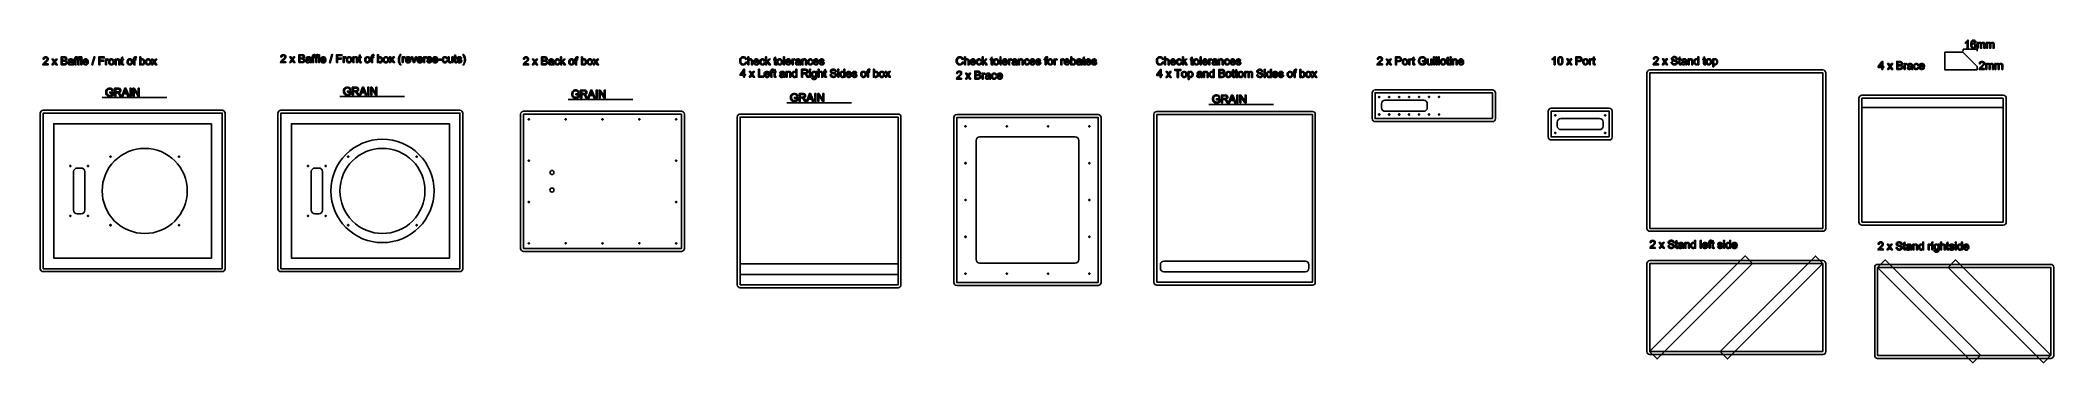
# Model space of a CAD drawing. Extents: x -3889 to -458, y -943 to -393.
import ezdxf

# ---------------------------------------------------------------- set-up
doc = ezdxf.new("R2010")
doc.units = 0
for name, color, linetype in [('ANNO', 7, 'CONTINUOUS'), ('CHAMFER-V45-16', 4, 'CONTINUOUS'), ('HOLE-D2-9', 70, 'CONTINUOUS'), ('HOLE-D2-THRU', 3, 'CONTINUOUS'), ('HOLE-D6_9-THRU', 3, 'CONTINUOUS'), ('NEST-BOUNDARY', 7, 'CONTINUOUS'), ('POCKET-6_2', 30, 'CONTINUOUS'), ('POCKET-9', 1, 'CONTINUOUS'), ('PROFILE', 5, 'CONTINUOUS'), ('REV-POCKET-4_4', 6, 'CONTINUOUS')]:
    doc.layers.add(name, color=color, linetype=linetype)

msp = doc.modelspace()

# ---------------------------------------------------------------- linework, layer by layer
at = {"layer": 'ANNO'}
for points in [[(-612.5, -412), (-612.5, -408.7), (-588.9, -408.7), (-588.9, -412)], [(-3783.5, -491), (-3673.6, -491)], [(-3378.5, -489.3), (-3268.6, -489.3)], [(-2989.4, -494.2), (-2879.6, -494.2)], [(-2616.9, -500.1), (-2507, -500.1)], [(-1897.7, -502.6), (-1787.9, -502.6)]]:
    msp.add_lwpolyline(points, dxfattribs=at)
for points in [[(-604, -406.9), (-605.7, -406.9), (-605.7, -396.3), (-606, -396.6), (-606.8, -397.2), (-607.3, -397.5), (-607.7, -397.7), (-608.6, -398.2), (-609, -398.3), (-609, -396.7), (-608.3, -396.4), (-607.1, -395.6), (-606.6, -395.1), (-606, -394.7), (-605.3, -393.8), (-605.1, -393.3), (-604, -393.3)], [(-591.2, -396.7), (-592.8, -396.8), (-592.9, -396.3), (-593.3, -395.6), (-593.5, -395.4), (-593.8, -395), (-594.6, -394.7), (-595.1, -394.7), (-595.5, -394.7), (-596.2, -394.9), (-596.5, -395.1), (-596.9, -395.4), (-597.5, -396.2), (-597.8, -396.8), (-598, -397.3), (-598.2, -398.9), (-598.2, -399.9), (-597.9, -399.5), (-597.2, -398.8), (-596.8, -398.6), (-596.3, -398.3), (-595.4, -398.1), (-594.9, -398.1), (-594.1, -398.1), (-592.7, -398.7), (-592.1, -399.3), (-591.5, -399.9), (-590.9, -401.5), (-590.9, -402.5), (-590.9, -403.1), (-591.2, -404.3), (-591.5, -404.9), (-591.8, -405.4), (-592.5, -406.2), (-593, -406.5), (-593.5, -406.8), (-594.6, -407.1), (-595.2, -407.1), (-596.2, -407.1), (-597.9, -406.3), (-598.6, -405.6), (-599.2, -404.8), (-599.9, -402.3), (-599.9, -400.6), (-599.9, -398.6), (-599.1, -395.8), (-598.4, -394.9), (-597.8, -394.1), (-596.1, -393.3), (-595, -393.3), (-594.2, -393.3), (-592.9, -393.8), (-592.4, -394.2), (-591.9, -394.7), (-591.3, -395.9)], [(-598, -402.5), (-598, -402.9), (-597.8, -403.7), (-597.6, -404.1), (-597.4, -404.5), (-596.9, -405.1), (-596.6, -405.3), (-596.3, -405.5), (-595.6, -405.7), (-595.2, -405.7), (-594.7, -405.7), (-593.8, -405.3), (-593.4, -404.9), (-593, -404.5), (-592.6, -403.3), (-592.6, -402.6), (-592.6, -401.9), (-593, -400.8), (-593.4, -400.4), (-593.8, -400), (-594.7, -399.6), (-595.3, -399.6), (-595.8, -399.6), (-596.8, -400), (-597.2, -400.4), (-597.6, -400.8), (-598, -401.8)], [(-588.9, -406.9), (-588.9, -397.1), (-587.4, -397.1), (-587.4, -398.5), (-587.1, -398.1), (-586.5, -397.5), (-586.1, -397.3), (-585.8, -397.1), (-584.9, -396.9), (-584.4, -396.9), (-583.9, -396.9), (-583, -397.1), (-582.6, -397.3), (-582.3, -397.5), (-581.8, -398.2), (-581.6, -398.6), (-581.1, -397.7), (-579.6, -396.9), (-578.6, -396.9), (-577.9, -396.9), (-576.8, -397.3), (-576.4, -397.7), (-576, -398.1), (-575.6, -399.3), (-575.6, -400.2), (-575.6, -406.9), (-577.3, -406.9), (-577.3, -400.7), (-577.3, -400.2), (-577.3, -399.5), (-577.4, -399.3), (-577.5, -399.1), (-577.8, -398.7), (-578, -398.6), (-578.2, -398.4), (-578.7, -398.3), (-579, -398.3), (-579.5, -398.3), (-580.4, -398.6), (-580.7, -399), (-581, -399.3), (-581.4, -400.4), (-581.4, -401.2), (-581.4, -406.9), (-583, -406.9), (-583, -400.5), (-583, -400), (-583.2, -399.1), (-583.5, -398.9), (-583.7, -398.6), (-584.3, -398.3), (-584.8, -398.3), (-585.1, -398.3), (-585.8, -398.5), (-586.1, -398.7), (-586.4, -398.9), (-586.8, -399.4), (-586.9, -399.8), (-587.1, -400.1), (-587.2, -401.1), (-587.2, -401.8), (-587.2, -406.9)], [(-573.2, -406.9), (-573.2, -397.1), (-571.7, -397.1), (-571.7, -398.5), (-571.4, -398.1), (-570.8, -397.5), (-570.4, -397.3), (-570.1, -397.1), (-569.2, -396.9), (-568.7, -396.9), (-568.2, -396.9), (-567.3, -397.1), (-566.9, -397.3), (-566.6, -397.5), (-566.1, -398.2), (-565.9, -398.6), (-565.4, -397.7), (-563.9, -396.9), (-562.9, -396.9), (-562.2, -396.9), (-561.1, -397.3), (-560.7, -397.7), (-560.3, -398.1), (-559.9, -399.3), (-559.9, -400.2), (-559.9, -406.9), (-561.6, -406.9), (-561.6, -400.7), (-561.6, -400.2), (-561.6, -399.5), (-561.7, -399.3), (-561.8, -399.1), (-562.1, -398.7), (-562.3, -398.6), (-562.5, -398.4), (-563, -398.3), (-563.3, -398.3), (-563.8, -398.3), (-564.7, -398.6), (-565, -399), (-565.3, -399.3), (-565.7, -400.4), (-565.7, -401.2), (-565.7, -406.9), (-567.3, -406.9), (-567.3, -400.5), (-567.3, -400), (-567.5, -399.1), (-567.8, -398.9), (-568, -398.6), (-568.6, -398.3), (-569.1, -398.3), (-569.4, -398.3), (-570.1, -398.5), (-570.4, -398.7), (-570.7, -398.9), (-571.1, -399.4), (-571.2, -399.8), (-571.4, -400.1), (-571.5, -401.1), (-571.5, -401.8), (-571.5, -406.9)], [(-3875.6, -433.6), (-3875.6, -435.2), (-3884.5, -435.2), (-3884.5, -434.9), (-3884.4, -434.3), (-3884.3, -434), (-3884.1, -433.6), (-3883.6, -432.7), (-3883.2, -432.2), (-3882.8, -431.8), (-3881.7, -430.8), (-3881, -430.2), (-3879.9, -429.3), (-3878.4, -427.8), (-3878.1, -427.3), (-3877.7, -426.8), (-3877.3, -425.8), (-3877.3, -425.3), (-3877.3, -424.8), (-3877.6, -424), (-3878, -423.7), (-3878.3, -423.3), (-3879.3, -423), (-3879.8, -423), (-3880.4, -423), (-3881.4, -423.4), (-3881.7, -423.7), (-3882.1, -424.1), (-3882.5, -425.1), (-3882.5, -425.7), (-3884.2, -425.5), (-3884.1, -424.6), (-3883.4, -423.1), (-3882.8, -422.6), (-3882.3, -422.1), (-3880.7, -421.6), (-3879.8, -421.6), (-3878.8, -421.6), (-3877.3, -422.2), (-3876.7, -422.7), (-3876.1, -423.2), (-3875.6, -424.6), (-3875.6, -425.4), (-3875.6, -425.8), (-3875.7, -426.6), (-3875.9, -427), (-3876.1, -427.3), (-3876.6, -428.2), (-3877, -428.6), (-3877.4, -429), (-3878.7, -430.2), (-3879.6, -431), (-3880.3, -431.6), (-3881.3, -432.5), (-3881.5, -432.7), (-3881.7, -432.9), (-3882, -433.4), (-3882.2, -433.6)], [(-3869.2, -435.2), (-3865.6, -430.1), (-3868.9, -425.4), (-3866.9, -425.4), (-3865.3, -427.7), (-3865.1, -428), (-3864.8, -428.5), (-3864.7, -428.8), (-3864.5, -428.5), (-3864.1, -427.9), (-3863.9, -427.7), (-3862.3, -425.4), (-3860.3, -425.4), (-3863.6, -430.1), (-3860, -435.2), (-3862.1, -435.2), (-3864.1, -432.1), (-3864.6, -431.4), (-3867.2, -435.2)], [(-3853.3, -435.2), (-3853.3, -421.7), (-3848.2, -421.7), (-3847.4, -421.7), (-3846.2, -421.9), (-3845.7, -422.1), (-3845.3, -422.3), (-3844.5, -422.9), (-3844.3, -423.3), (-3844, -423.8), (-3843.7, -424.7), (-3843.7, -425.1), (-3843.7, -425.6), (-3844, -426.4), (-3844.2, -426.8), (-3844.4, -427.1), (-3845.2, -427.8), (-3845.6, -428), (-3845, -428.2), (-3844.1, -428.8), (-3843.7, -429.2), (-3843.4, -429.6), (-3843.1, -430.7), (-3843.1, -431.3), (-3843.1, -431.7), (-3843.3, -432.6), (-3843.5, -433), (-3843.7, -433.4), (-3844.2, -434.1), (-3844.5, -434.3), (-3844.8, -434.5), (-3845.5, -434.8), (-3846, -434.9), (-3846.4, -435.1), (-3847.5, -435.2), (-3848.1, -435.2)], [(-3851.5, -427.3), (-3848.6, -427.3), (-3848, -427.3), (-3847.1, -427.3), (-3846.9, -427.2), (-3846.5, -427.1), (-3846, -426.7), (-3845.8, -426.5), (-3845.7, -426.3), (-3845.5, -425.7), (-3845.5, -425.3), (-3845.5, -425), (-3845.7, -424.4), (-3845.8, -424.2), (-3846, -423.9), (-3846.4, -423.5), (-3846.7, -423.5), (-3847, -423.4), (-3848.1, -423.3), (-3848.8, -423.3), (-3851.5, -423.3)], [(-3851.5, -433.6), (-3848.1, -433.6), (-3847.7, -433.6), (-3847.1, -433.5), (-3846.9, -433.5), (-3846.6, -433.5), (-3846.1, -433.3), (-3845.9, -433.1), (-3845.7, -433), (-3845.3, -432.6), (-3845.2, -432.4), (-3845.1, -432.1), (-3844.9, -431.6), (-3844.9, -431.3), (-3844.9, -430.9), (-3845.1, -430.2), (-3845.3, -429.9), (-3845.5, -429.7), (-3846.1, -429.3), (-3846.4, -429.2), (-3846.7, -429), (-3847.7, -428.9), (-3848.4, -428.9), (-3851.5, -428.9)], [(-3834.5, -434), (-3834.9, -434.4), (-3835.8, -434.9), (-3836.3, -435.1), (-3836.7, -435.2), (-3837.6, -435.4), (-3838.1, -435.4), (-3838.9, -435.4), (-3840.1, -435), (-3840.6, -434.6), (-3841, -434.2), (-3841.4, -433.2), (-3841.4, -432.6), (-3841.4, -432.2), (-3841.3, -431.6), (-3841.1, -431.3), (-3840.9, -431), (-3840.5, -430.5), (-3840.2, -430.3), (-3840, -430.1), (-3839.4, -429.9), (-3839, -429.8), (-3838.8, -429.7), (-3838.1, -429.6), (-3837.6, -429.5), (-3836.6, -429.4), (-3835.1, -429.1), (-3834.6, -429), (-3834.6, -428.8), (-3834.6, -428.6), (-3834.6, -428.5), (-3834.6, -428), (-3834.9, -427.3), (-3835.1, -427.1), (-3835.4, -426.8), (-3836.3, -426.5), (-3837, -426.5), (-3837.6, -426.5), (-3838.4, -426.7), (-3838.7, -427), (-3839, -427.2), (-3839.4, -427.9), (-3839.5, -428.4), (-3841.1, -428.2), (-3841, -427.7), (-3840.7, -426.8), (-3840.4, -426.5), (-3840.2, -426.2), (-3839.4, -425.7), (-3838.9, -425.5), (-3838.5, -425.3), (-3837.4, -425.2), (-3836.7, -425.2), (-3836.1, -425.2), (-3835.1, -425.3), (-3834.7, -425.5), (-3834.3, -425.6), (-3833.7, -426), (-3833.5, -426.2), (-3833.4, -426.4), (-3833.1, -427), (-3833, -427.3), (-3833, -427.5), (-3832.9, -428.3), (-3832.9, -428.9), (-3832.9, -431.1), (-3832.9, -432.2), (-3832.9, -433.7), (-3832.8, -434), (-3832.8, -434.3), (-3832.6, -434.9), (-3832.4, -435.2), (-3834.1, -435.2), (-3834.3, -434.9), (-3834.4, -434.3)], [(-3834.6, -430.3), (-3835.1, -430.4), (-3836.4, -430.8), (-3837.3, -430.9), (-3837.8, -431), (-3838.6, -431.1), (-3838.8, -431.2), (-3839, -431.3), (-3839.3, -431.6), (-3839.4, -431.8), (-3839.5, -431.9), (-3839.7, -432.3), (-3839.7, -432.5), (-3839.7, -432.9), (-3839.4, -433.4), (-3839.2, -433.6), (-3838.9, -433.9), (-3838.2, -434.1), (-3837.7, -434.1), (-3837.2, -434.1), (-3836.4, -433.9), (-3836, -433.7), (-3835.6, -433.5), (-3835.1, -432.9), (-3834.9, -432.5), (-3834.8, -432.2), (-3834.6, -431.4), (-3834.6, -430.9)], [(-3830, -435.2), (-3830, -426.7), (-3831.4, -426.7), (-3831.4, -425.4), (-3830, -425.4), (-3830, -424.3), (-3830, -423.9), (-3829.9, -423.1), (-3829.8, -422.9), (-3829.7, -422.6), (-3829.3, -422), (-3829, -421.8), (-3828.7, -421.6), (-3827.8, -421.4), (-3827.3, -421.4), (-3826.9, -421.4), (-3826.2, -421.5), (-3825.7, -421.6), (-3826, -423), (-3826.2, -423), (-3826.7, -423), (-3827, -423), (-3827.3, -423), (-3827.9, -423.1), (-3828, -423.3), (-3828.2, -423.4), (-3828.3, -424), (-3828.3, -424.5), (-3828.3, -425.4), (-3826.4, -425.4), (-3826.4, -426.7), (-3828.3, -426.7), (-3828.3, -435.2)], [(-3824.7, -435.2), (-3824.7, -426.7), (-3826.2, -426.7), (-3826.2, -425.4), (-3824.7, -425.4), (-3824.7, -424.3), (-3824.7, -423.9), (-3824.7, -423.1), (-3824.6, -422.9), (-3824.4, -422.6), (-3824, -422), (-3823.7, -421.8), (-3823.4, -421.6), (-3822.6, -421.4), (-3822, -421.4), (-3821.7, -421.4), (-3820.9, -421.5), (-3820.5, -421.6), (-3820.7, -423), (-3821, -423), (-3821.5, -423), (-3821.7, -423), (-3822.1, -423), (-3822.6, -423.1), (-3822.8, -423.3), (-3822.9, -423.4), (-3823.1, -424), (-3823.1, -424.5), (-3823.1, -425.4), (-3821.2, -425.4), (-3821.2, -426.7), (-3823.1, -426.7), (-3823.1, -435.2)], [(-3819.9, -435.2), (-3819.9, -421.7), (-3818.3, -421.7), (-3818.3, -435.2)], [(-3809, -432), (-3807.3, -432.2), (-3807.5, -433), (-3808.3, -434.1), (-3808.8, -434.6), (-3809.4, -435), (-3810.8, -435.4), (-3811.6, -435.4), (-3812.7, -435.4), (-3814.4, -434.7), (-3815, -434.1), (-3815.6, -433.4), (-3816.3, -431.6), (-3816.3, -430.4), (-3816.3, -429.1), (-3815.6, -427.2), (-3815, -426.5), (-3814.4, -425.8), (-3812.7, -425.2), (-3811.7, -425.2), (-3810.7, -425.2), (-3809.1, -425.8), (-3808.5, -426.5), (-3807.9, -427.2), (-3807.3, -429), (-3807.3, -430.3), (-3807.3, -430.3), (-3807.3, -430.6), (-3807.3, -430.7), (-3814.6, -430.7), (-3814.5, -431.5), (-3814.1, -432.7), (-3813.7, -433.2), (-3813.2, -433.6), (-3812.2, -434), (-3811.6, -434), (-3811.2, -434), (-3810.4, -433.8), (-3810.1, -433.5), (-3809.7, -433.3), (-3809.2, -432.5)], [(-3814.5, -429.3), (-3809, -429.3), (-3809.1, -428.7), (-3809.4, -427.8), (-3809.6, -427.5), (-3810, -427), (-3811.1, -426.5), (-3811.7, -426.5), (-3812.3, -426.5), (-3813.2, -426.9), (-3813.6, -427.3), (-3814, -427.7), (-3814.4, -428.7)], [(-3801.2, -435.4), (-3797.3, -421.5), (-3796, -421.5), (-3799.9, -435.4)], [(-3789.2, -435.2), (-3789.2, -421.7), (-3780.1, -421.7), (-3780.1, -423.3), (-3787.4, -423.3), (-3787.4, -427.4), (-3781.1, -427.4), (-3781.1, -429), (-3787.4, -429), (-3787.4, -435.2)], [(-3778, -435.2), (-3778, -425.4), (-3776.5, -425.4), (-3776.5, -426.9), (-3776.2, -426.4), (-3775.7, -425.7), (-3775.5, -425.5), (-3775.2, -425.3), (-3774.7, -425.2), (-3774.4, -425.2), (-3774, -425.2), (-3773.1, -425.4), (-3772.7, -425.7), (-3773.3, -427.2), (-3773.6, -427.1), (-3774.2, -426.9), (-3774.5, -426.9), (-3774.8, -426.9), (-3775.3, -427), (-3775.5, -427.2), (-3775.7, -427.4), (-3776, -427.8), (-3776.1, -428.1), (-3776.2, -428.6), (-3776.4, -429.5), (-3776.4, -430), (-3776.4, -435.2)], [(-3772.4, -430.3), (-3772.4, -428.9), (-3771.6, -426.9), (-3770.8, -426.3), (-3770.2, -425.7), (-3768.7, -425.2), (-3767.8, -425.2), (-3766.8, -425.2), (-3765.1, -425.8), (-3764.5, -426.5), (-3763.8, -427.1), (-3763.2, -429), (-3763.2, -430.1), (-3763.2, -431.1), (-3763.5, -432.6), (-3763.8, -433.1), (-3764, -433.6), (-3764.9, -434.5), (-3765.4, -434.8), (-3766, -435.1), (-3767.1, -435.4), (-3767.8, -435.4), (-3768.8, -435.4), (-3770.5, -434.7), (-3771.1, -434.1), (-3771.7, -433.4), (-3772.4, -431.5)], [(-3770.7, -430.3), (-3770.7, -431.2), (-3770.2, -432.6), (-3769.8, -433.1), (-3769.4, -433.6), (-3768.4, -434), (-3767.8, -434), (-3767.2, -434), (-3766.1, -433.6), (-3765.7, -433.1), (-3765.3, -432.6), (-3764.9, -431.2), (-3764.9, -430.2), (-3764.9, -429.3), (-3765.3, -427.9), (-3765.7, -427.5), (-3766.1, -427), (-3767.2, -426.5), (-3767.8, -426.5), (-3768.4, -426.5), (-3769.4, -427), (-3769.8, -427.5), (-3770.2, -427.9), (-3770.7, -429.3)], [(-3761.3, -435.2), (-3761.3, -425.4), (-3759.8, -425.4), (-3759.8, -426.8), (-3759.2, -426), (-3757.7, -425.2), (-3756.7, -425.2), (-3756.2, -425.2), (-3755.4, -425.3), (-3755, -425.5), (-3754.7, -425.6), (-3754.1, -426.1), (-3753.9, -426.3), (-3753.7, -426.6), (-3753.5, -427.2), (-3753.4, -427.5), (-3753.4, -427.8), (-3753.3, -428.6), (-3753.3, -429.2), (-3753.3, -435.2), (-3755, -435.2), (-3755, -429.2), (-3755, -428.7), (-3755.1, -428), (-3755.2, -427.7), (-3755.3, -427.4), (-3755.6, -427), (-3755.9, -426.9), (-3756.1, -426.7), (-3756.7, -426.6), (-3757, -426.6), (-3757.5, -426.6), (-3758.4, -426.9), (-3758.8, -427.3), (-3759.2, -427.6), (-3759.6, -428.9), (-3759.6, -429.8), (-3759.6, -435.2)], [(-3747.2, -433.7), (-3746.9, -435.2), (-3747.3, -435.2), (-3747.9, -435.3), (-3748.2, -435.3), (-3748.6, -435.3), (-3749.3, -435.2), (-3749.6, -435), (-3749.8, -434.9), (-3750.2, -434.5), (-3750.3, -434.3), (-3750.4, -434), (-3750.5, -433.1), (-3750.5, -432.3), (-3750.5, -426.7), (-3751.7, -426.7), (-3751.7, -425.4), (-3750.5, -425.4), (-3750.5, -423), (-3748.8, -422), (-3748.8, -425.4), (-3747.2, -425.4), (-3747.2, -426.7), (-3748.8, -426.7), (-3748.8, -432.4), (-3748.8, -432.8), (-3748.8, -433.2), (-3748.7, -433.3), (-3748.7, -433.4), (-3748.5, -433.6), (-3748.4, -433.6), (-3748.3, -433.7), (-3748.1, -433.8), (-3747.9, -433.8), (-3747.7, -433.8), (-3747.4, -433.7)], [(-3740.9, -430.3), (-3740.9, -428.9), (-3740.2, -426.9), (-3739.4, -426.3), (-3738.8, -425.7), (-3737.3, -425.2), (-3736.3, -425.2), (-3735.3, -425.2), (-3733.7, -425.8), (-3733.1, -426.5), (-3732.4, -427.1), (-3731.8, -429), (-3731.8, -430.1), (-3731.8, -431.1), (-3732.1, -432.6), (-3732.3, -433.1), (-3732.6, -433.6), (-3733.4, -434.5), (-3734, -434.8), (-3734.5, -435.1), (-3735.7, -435.4), (-3736.3, -435.4), (-3737.4, -435.4), (-3739, -434.7), (-3739.7, -434.1), (-3740.3, -433.4), (-3740.9, -431.5)], [(-3739.2, -430.3), (-3739.2, -431.2), (-3738.8, -432.6), (-3738.4, -433.1), (-3738, -433.6), (-3737, -434), (-3736.3, -434), (-3735.7, -434), (-3734.7, -433.6), (-3734.3, -433.1), (-3733.9, -432.6), (-3733.5, -431.2), (-3733.5, -430.2), (-3733.5, -429.3), (-3733.9, -427.9), (-3734.3, -427.5), (-3734.7, -427), (-3735.7, -426.5), (-3736.3, -426.5), (-3737, -426.5), (-3738, -427), (-3738.4, -427.5), (-3738.8, -427.9), (-3739.2, -429.3)], [(-3729.4, -435.2), (-3729.4, -426.7), (-3730.9, -426.7), (-3730.9, -425.4), (-3729.4, -425.4), (-3729.4, -424.3), (-3729.4, -423.9), (-3729.3, -423.1), (-3729.3, -422.9), (-3729.1, -422.6), (-3728.7, -422), (-3728.4, -421.8), (-3728.1, -421.6), (-3727.3, -421.4), (-3726.7, -421.4), (-3726.4, -421.4), (-3725.6, -421.5), (-3725.2, -421.6), (-3725.4, -423), (-3725.7, -423), (-3726.2, -423), (-3726.4, -423), (-3726.8, -423), (-3727.3, -423.1), (-3727.5, -423.3), (-3727.6, -423.4), (-3727.8, -424), (-3727.8, -424.5), (-3727.8, -425.4), (-3725.9, -425.4), (-3725.9, -426.7), (-3727.8, -426.7), (-3727.8, -435.2)], [(-3717.8, -435.2), (-3719.4, -435.2), (-3719.4, -421.7), (-3717.7, -421.7), (-3717.7, -426.5), (-3717.2, -425.8), (-3715.8, -425.2), (-3715, -425.2), (-3714.6, -425.2), (-3713.7, -425.3), (-3713.3, -425.5), (-3712.9, -425.7), (-3712.3, -426.2), (-3712, -426.6), (-3711.7, -426.9), (-3711.3, -427.7), (-3711.2, -428.1), (-3711, -428.6), (-3710.9, -429.6), (-3710.9, -430.1), (-3710.9, -431.4), (-3711.5, -433.3), (-3712.1, -434), (-3712.8, -434.7), (-3714.2, -435.4), (-3715.1, -435.4), (-3716, -435.4), (-3717.3, -434.7), (-3717.8, -433.9)], [(-3717.8, -430.2), (-3717.8, -431.1), (-3717.6, -432.4), (-3717.4, -432.7), (-3717, -433.4), (-3715.9, -434), (-3715.3, -434), (-3714.7, -434), (-3713.8, -433.6), (-3713.4, -433.1), (-3713, -432.6), (-3712.6, -431.2), (-3712.6, -430.3), (-3712.6, -429.3), (-3713, -427.9), (-3713.3, -427.4), (-3713.7, -427), (-3714.6, -426.5), (-3715.2, -426.5), (-3715.7, -426.5), (-3716.7, -427), (-3717.1, -427.5), (-3717.4, -427.9), (-3717.8, -429.3)], [(-3709.5, -430.3), (-3709.5, -428.9), (-3708.7, -426.9), (-3708, -426.3), (-3707.4, -425.7), (-3705.8, -425.2), (-3704.9, -425.2), (-3703.9, -425.2), (-3702.3, -425.8), (-3701.6, -426.5), (-3701, -427.1), (-3700.3, -429), (-3700.3, -430.1), (-3700.3, -431.1), (-3700.6, -432.6), (-3700.9, -433.1), (-3701.2, -433.6), (-3702, -434.5), (-3702.6, -434.8), (-3703.1, -435.1), (-3704.3, -435.4), (-3704.9, -435.4), (-3705.9, -435.4), (-3707.6, -434.7), (-3708.2, -434.1), (-3708.9, -433.4), (-3709.5, -431.5)], [(-3707.8, -430.3), (-3707.8, -431.2), (-3707.4, -432.6), (-3707, -433.1), (-3706.6, -433.6), (-3705.5, -434), (-3704.9, -434), (-3704.3, -434), (-3703.3, -433.6), (-3702.9, -433.1), (-3702.5, -432.6), (-3702, -431.2), (-3702, -430.2), (-3702, -429.3), (-3702.5, -427.9), (-3702.9, -427.5), (-3703.3, -427), (-3704.3, -426.5), (-3704.9, -426.5), (-3705.5, -426.5), (-3706.6, -427), (-3707, -427.5), (-3707.4, -427.9), (-3707.8, -429.3)], [(-3699.5, -435.2), (-3695.9, -430.1), (-3699.2, -425.4), (-3697.2, -425.4), (-3695.7, -427.7), (-3695.4, -428), (-3695.1, -428.5), (-3695, -428.8), (-3694.8, -428.5), (-3694.4, -427.9), (-3694.2, -427.7), (-3692.6, -425.4), (-3690.6, -425.4), (-3693.9, -430.1), (-3690.4, -435.2), (-3692.4, -435.2), (-3694.4, -432.1), (-3694.9, -431.4), (-3697.5, -435.2)], [(-3470.6, -429.8), (-3470.6, -431.4), (-3479.5, -431.4), (-3479.5, -431.1), (-3479.4, -430.6), (-3479.3, -430.3), (-3479.1, -429.8), (-3478.6, -428.9), (-3478.2, -428.5), (-3477.8, -428), (-3476.7, -427), (-3476, -426.4), (-3474.9, -425.5), (-3473.4, -424.1), (-3473.1, -423.6), (-3472.7, -423.1), (-3472.3, -422.1), (-3472.3, -421.6), (-3472.3, -421.1), (-3472.6, -420.3), (-3473, -419.9), (-3473.3, -419.6), (-3474.3, -419.3), (-3474.8, -419.3), (-3475.4, -419.3), (-3476.4, -419.6), (-3476.7, -420), (-3477.1, -420.3), (-3477.5, -421.3), (-3477.5, -422), (-3479.2, -421.8), (-3479.1, -420.8), (-3478.4, -419.4), (-3477.8, -418.9), (-3477.3, -418.4), (-3475.7, -417.9), (-3474.8, -417.9), (-3473.8, -417.9), (-3472.3, -418.4), (-3471.7, -419), (-3471.1, -419.5), (-3470.6, -420.8), (-3470.6, -421.6), (-3470.6, -422), (-3470.7, -422.8), (-3470.9, -423.2), (-3471.1, -423.6), (-3471.6, -424.4), (-3472, -424.9), (-3472.4, -425.3), (-3473.7, -426.5), (-3474.6, -427.2), (-3475.3, -427.9), (-3476.3, -428.7), (-3476.5, -428.9), (-3476.7, -429.2), (-3477, -429.6), (-3477.2, -429.8)], [(-3464.2, -431.4), (-3460.6, -426.4), (-3463.9, -421.6), (-3461.9, -421.6), (-3460.3, -423.9), (-3460.1, -424.3), (-3459.8, -424.8), (-3459.7, -425), (-3459.5, -424.7), (-3459.1, -424.2), (-3458.9, -424), (-3457.3, -421.6), (-3455.3, -421.6), (-3458.6, -426.3), (-3455, -431.4), (-3457.1, -431.4), (-3459.1, -428.4), (-3459.6, -427.7), (-3462.2, -431.4)], [(-3448.3, -431.4), (-3448.3, -417.9), (-3443.2, -417.9), (-3442.4, -417.9), (-3441.2, -418.1), (-3440.7, -418.3), (-3440.3, -418.5), (-3439.5, -419.2), (-3439.3, -419.6), (-3439, -420), (-3438.7, -420.9), (-3438.7, -421.4), (-3438.7, -421.8), (-3439, -422.6), (-3439.2, -423), (-3439.4, -423.4), (-3440.2, -424), (-3440.6, -424.2), (-3440, -424.4), (-3439.1, -425), (-3438.7, -425.5), (-3438.4, -425.9), (-3438.1, -426.9), (-3438.1, -427.5), (-3438.1, -428), (-3438.3, -428.9), (-3438.5, -429.3), (-3438.7, -429.7), (-3439.2, -430.3), (-3439.5, -430.5), (-3439.8, -430.8), (-3440.5, -431.1), (-3441, -431.2), (-3441.4, -431.3), (-3442.5, -431.4), (-3443.1, -431.4)], [(-3446.5, -423.6), (-3443.6, -423.6), (-3443, -423.6), (-3442.1, -423.5), (-3441.9, -423.4), (-3441.5, -423.3), (-3441, -423), (-3440.8, -422.8), (-3440.7, -422.5), (-3440.5, -421.9), (-3440.5, -421.6), (-3440.5, -421.3), (-3440.7, -420.7), (-3440.8, -420.4), (-3441, -420.2), (-3441.4, -419.8), (-3441.7, -419.7), (-3442, -419.6), (-3443.1, -419.5), (-3443.8, -419.5), (-3446.5, -419.5)], [(-3446.5, -429.8), (-3443.1, -429.8), (-3442.7, -429.8), (-3442.1, -429.8), (-3441.9, -429.8), (-3441.6, -429.7), (-3441.1, -429.5), (-3440.9, -429.4), (-3440.7, -429.3), (-3440.3, -428.9), (-3440.2, -428.7), (-3440.1, -428.4), (-3439.9, -427.8), (-3439.9, -427.5), (-3439.9, -427.1), (-3440.1, -426.5), (-3440.3, -426.2), (-3440.5, -425.9), (-3441.1, -425.5), (-3441.4, -425.4), (-3441.7, -425.3), (-3442.7, -425.2), (-3443.4, -425.2), (-3446.5, -425.2)], [(-3429.5, -430.2), (-3429.9, -430.6), (-3430.8, -431.2), (-3431.3, -431.3), (-3431.7, -431.5), (-3432.6, -431.6), (-3433.1, -431.6), (-3433.9, -431.6), (-3435.1, -431.3), (-3435.6, -430.9), (-3436, -430.5), (-3436.4, -429.5), (-3436.4, -428.8), (-3436.4, -428.5), (-3436.3, -427.8), (-3436.1, -427.5), (-3435.9, -427.2), (-3435.5, -426.8), (-3435.2, -426.6), (-3435, -426.4), (-3434.4, -426.1), (-3434, -426), (-3433.8, -426), (-3433.1, -425.9), (-3432.6, -425.8), (-3431.6, -425.7), (-3430.1, -425.4), (-3429.6, -425.2), (-3429.6, -425.1), (-3429.6, -424.8), (-3429.6, -424.8), (-3429.6, -424.3), (-3429.9, -423.6), (-3430.1, -423.4), (-3430.4, -423.1), (-3431.3, -422.8), (-3432, -422.8), (-3432.6, -422.8), (-3433.4, -423), (-3433.7, -423.2), (-3434, -423.4), (-3434.4, -424.1), (-3434.5, -424.7), (-3436.1, -424.4), (-3436, -423.9), (-3435.7, -423.1), (-3435.4, -422.8), (-3435.2, -422.4), (-3434.4, -421.9), (-3433.9, -421.8), (-3433.5, -421.6), (-3432.4, -421.4), (-3431.7, -421.4), (-3431.1, -421.4), (-3430.1, -421.6), (-3429.7, -421.7), (-3429.3, -421.9), (-3428.7, -422.2), (-3428.5, -422.5), (-3428.4, -422.7), (-3428.1, -423.3), (-3428, -423.6), (-3428, -423.8), (-3427.9, -424.6), (-3427.9, -425.1), (-3427.9, -427.3), (-3427.9, -428.5), (-3427.9, -429.9), (-3427.8, -430.3), (-3427.8, -430.6), (-3427.6, -431.1), (-3427.4, -431.4), (-3429.1, -431.4), (-3429.3, -431.2), (-3429.4, -430.6)], [(-3429.6, -426.5), (-3430.1, -426.7), (-3431.4, -427), (-3432.3, -427.1), (-3432.8, -427.2), (-3433.6, -427.4), (-3433.8, -427.5), (-3434, -427.6), (-3434.3, -427.8), (-3434.4, -428), (-3434.5, -428.2), (-3434.7, -428.6), (-3434.7, -428.8), (-3434.7, -429.1), (-3434.4, -429.7), (-3434.2, -429.9), (-3433.9, -430.1), (-3433.2, -430.4), (-3432.7, -430.4), (-3432.2, -430.4), (-3431.4, -430.1), (-3431, -429.9), (-3430.6, -429.7), (-3430.1, -429.1), (-3429.9, -428.8), (-3429.8, -428.5), (-3429.6, -427.7), (-3429.6, -427.1)], [(-3425, -431.4), (-3425, -422.9), (-3426.4, -422.9), (-3426.4, -421.6), (-3425, -421.6), (-3425, -420.6), (-3425, -420.1), (-3424.9, -419.4), (-3424.8, -419.1), (-3424.7, -418.8), (-3424.3, -418.3), (-3424, -418.1), (-3423.7, -417.9), (-3422.8, -417.7), (-3422.3, -417.7), (-3421.9, -417.7), (-3421.2, -417.8), (-3420.7, -417.9), (-3421, -419.3), (-3421.2, -419.3), (-3421.7, -419.2), (-3422, -419.2), (-3422.3, -419.2), (-3422.9, -419.4), (-3423, -419.5), (-3423.2, -419.7), (-3423.3, -420.3), (-3423.3, -420.7), (-3423.3, -421.6), (-3421.4, -421.6), (-3421.4, -422.9), (-3423.3, -422.9), (-3423.3, -431.4)], [(-3419.7, -431.4), (-3419.7, -422.9), (-3421.2, -422.9), (-3421.2, -421.6), (-3419.7, -421.6), (-3419.7, -420.6), (-3419.7, -420.1), (-3419.7, -419.4), (-3419.6, -419.1), (-3419.4, -418.8), (-3419, -418.3), (-3418.7, -418.1), (-3418.4, -417.9), (-3417.6, -417.7), (-3417, -417.7), (-3416.7, -417.7), (-3415.9, -417.8), (-3415.5, -417.9), (-3415.7, -419.3), (-3416, -419.3), (-3416.5, -419.2), (-3416.7, -419.2), (-3417.1, -419.2), (-3417.6, -419.4), (-3417.8, -419.5), (-3417.9, -419.7), (-3418.1, -420.3), (-3418.1, -420.7), (-3418.1, -421.6), (-3416.2, -421.6), (-3416.2, -422.9), (-3418.1, -422.9), (-3418.1, -431.4)], [(-3414.9, -431.4), (-3414.9, -417.9), (-3413.3, -417.9), (-3413.3, -431.4)], [(-3404, -428.3), (-3402.3, -428.5), (-3402.5, -429.2), (-3403.3, -430.4), (-3403.8, -430.8), (-3404.4, -431.2), (-3405.8, -431.6), (-3406.6, -431.6), (-3407.7, -431.6), (-3409.4, -431), (-3410, -430.3), (-3410.6, -429.7), (-3411.3, -427.8), (-3411.3, -426.6), (-3411.3, -425.4), (-3410.6, -423.5), (-3410, -422.8), (-3409.4, -422.1), (-3407.7, -421.4), (-3406.7, -421.4), (-3405.7, -421.4), (-3404.1, -422.1), (-3403.5, -422.8), (-3402.9, -423.4), (-3402.3, -425.3), (-3402.3, -426.5), (-3402.3, -426.6), (-3402.3, -426.8), (-3402.3, -427), (-3409.6, -427), (-3409.5, -427.8), (-3409.1, -429), (-3408.7, -429.4), (-3408.2, -429.9), (-3407.2, -430.3), (-3406.6, -430.3), (-3406.2, -430.3), (-3405.4, -430), (-3405.1, -429.8), (-3404.7, -429.6), (-3404.2, -428.8)], [(-3409.5, -425.6), (-3404, -425.6), (-3404.1, -425), (-3404.4, -424.1), (-3404.6, -423.7), (-3405, -423.3), (-3406.1, -422.8), (-3406.7, -422.8), (-3407.3, -422.8), (-3408.2, -423.2), (-3408.6, -423.6), (-3409, -423.9), (-3409.4, -425)], [(-3396.2, -431.7), (-3392.3, -417.7), (-3391, -417.7), (-3394.9, -431.7)], [(-3384.2, -431.4), (-3384.2, -417.9), (-3375.1, -417.9), (-3375.1, -419.5), (-3382.4, -419.5), (-3382.4, -423.7), (-3376.1, -423.7), (-3376.1, -425.3), (-3382.4, -425.3), (-3382.4, -431.4)], [(-3373, -431.4), (-3373, -421.6), (-3371.5, -421.6), (-3371.5, -423.1), (-3371.2, -422.6), (-3370.7, -421.9), (-3370.5, -421.8), (-3370.2, -421.6), (-3369.7, -421.4), (-3369.4, -421.4), (-3369, -421.4), (-3368.1, -421.7), (-3367.7, -422), (-3368.3, -423.5), (-3368.6, -423.3), (-3369.2, -423.1), (-3369.5, -423.1), (-3369.8, -423.1), (-3370.3, -423.3), (-3370.5, -423.5), (-3370.7, -423.6), (-3371, -424.1), (-3371.1, -424.4), (-3371.2, -424.8), (-3371.4, -425.8), (-3371.4, -426.3), (-3371.4, -431.4)], [(-3367.4, -426.5), (-3367.4, -425.2), (-3366.6, -423.2), (-3365.8, -422.5), (-3365.2, -422), (-3363.7, -421.4), (-3362.8, -421.4), (-3361.8, -421.4), (-3360.1, -422.1), (-3359.5, -422.7), (-3358.8, -423.4), (-3358.2, -425.2), (-3358.2, -426.4), (-3358.2, -427.3), (-3358.5, -428.8), (-3358.8, -429.4), (-3359, -429.9), (-3359.9, -430.7), (-3360.4, -431), (-3361, -431.3), (-3362.1, -431.6), (-3362.8, -431.6), (-3363.8, -431.6), (-3365.5, -431), (-3366.1, -430.3), (-3366.7, -429.7), (-3367.4, -427.8)], [(-3365.7, -426.5), (-3365.7, -427.5), (-3365.2, -428.9), (-3364.8, -429.4), (-3364.4, -429.8), (-3363.4, -430.3), (-3362.8, -430.3), (-3362.2, -430.3), (-3361.1, -429.8), (-3360.7, -429.3), (-3360.3, -428.9), (-3359.9, -427.4), (-3359.9, -426.5), (-3359.9, -425.6), (-3360.3, -424.2), (-3360.7, -423.7), (-3361.1, -423.3), (-3362.2, -422.8), (-3362.8, -422.8), (-3363.4, -422.8), (-3364.4, -423.3), (-3364.8, -423.7), (-3365.2, -424.2), (-3365.7, -425.6)], [(-3356.3, -431.4), (-3356.3, -421.6), (-3354.8, -421.6), (-3354.8, -423), (-3354.2, -422.2), (-3352.7, -421.4), (-3351.7, -421.4), (-3351.2, -421.4), (-3350.4, -421.6), (-3350, -421.7), (-3349.7, -421.9), (-3349.1, -422.3), (-3348.9, -422.6), (-3348.7, -422.8), (-3348.5, -423.4), (-3348.4, -423.8), (-3348.4, -424), (-3348.3, -424.8), (-3348.3, -425.4), (-3348.3, -431.4), (-3350, -431.4), (-3350, -425.5), (-3350, -425), (-3350.1, -424.2), (-3350.2, -424), (-3350.3, -423.7), (-3350.6, -423.3), (-3350.9, -423.2), (-3351.1, -423), (-3351.7, -422.9), (-3352, -422.9), (-3352.5, -422.9), (-3353.4, -423.2), (-3353.8, -423.5), (-3354.2, -423.9), (-3354.6, -425.1), (-3354.6, -426.1), (-3354.6, -431.4)], [(-3342.2, -430), (-3341.9, -431.4), (-3342.3, -431.5), (-3342.9, -431.6), (-3343.2, -431.6), (-3343.6, -431.6), (-3344.3, -431.4), (-3344.6, -431.3), (-3344.8, -431.1), (-3345.2, -430.8), (-3345.3, -430.5), (-3345.4, -430.3), (-3345.5, -429.3), (-3345.5, -428.6), (-3345.5, -422.9), (-3346.7, -422.9), (-3346.7, -421.6), (-3345.5, -421.6), (-3345.5, -419.2), (-3343.8, -418.2), (-3343.8, -421.6), (-3342.2, -421.6), (-3342.2, -422.9), (-3343.8, -422.9), (-3343.8, -428.7), (-3343.8, -429), (-3343.8, -429.5), (-3343.7, -429.6), (-3343.7, -429.7), (-3343.5, -429.8), (-3343.4, -429.9), (-3343.3, -430), (-3343.1, -430), (-3342.9, -430), (-3342.7, -430), (-3342.4, -430)], [(-3335.9, -426.5), (-3335.9, -425.2), (-3335.2, -423.2), (-3334.4, -422.5), (-3333.8, -422), (-3332.3, -421.4), (-3331.3, -421.4), (-3330.3, -421.4), (-3328.7, -422.1), (-3328.1, -422.7), (-3327.4, -423.4), (-3326.8, -425.2), (-3326.8, -426.4), (-3326.8, -427.3), (-3327.1, -428.8), (-3327.3, -429.4), (-3327.6, -429.9), (-3328.4, -430.7), (-3329, -431), (-3329.5, -431.3), (-3330.7, -431.6), (-3331.3, -431.6), (-3332.4, -431.6), (-3334, -431), (-3334.7, -430.3), (-3335.3, -429.7), (-3335.9, -427.8)], [(-3334.2, -426.5), (-3334.2, -427.5), (-3333.8, -428.9), (-3333.4, -429.4), (-3333, -429.8), (-3332, -430.3), (-3331.3, -430.3), (-3330.7, -430.3), (-3329.7, -429.8), (-3329.3, -429.3), (-3328.9, -428.9), (-3328.5, -427.4), (-3328.5, -426.5), (-3328.5, -425.6), (-3328.9, -424.2), (-3329.3, -423.7), (-3329.7, -423.3), (-3330.7, -422.8), (-3331.3, -422.8), (-3332, -422.8), (-3333, -423.3), (-3333.4, -423.7), (-3333.8, -424.2), (-3334.2, -425.6)], [(-3324.4, -431.4), (-3324.4, -422.9), (-3325.9, -422.9), (-3325.9, -421.6), (-3324.4, -421.6), (-3324.4, -420.6), (-3324.4, -420.1), (-3324.3, -419.4), (-3324.3, -419.1), (-3324.1, -418.8), (-3323.7, -418.3), (-3323.4, -418.1), (-3323.1, -417.9), (-3322.3, -417.7), (-3321.7, -417.7), (-3321.4, -417.7), (-3320.6, -417.8), (-3320.2, -417.9), (-3320.4, -419.3), (-3320.7, -419.3), (-3321.2, -419.2), (-3321.4, -419.2), (-3321.8, -419.2), (-3322.3, -419.4), (-3322.5, -419.5), (-3322.6, -419.7), (-3322.8, -420.3), (-3322.8, -420.7), (-3322.8, -421.6), (-3320.9, -421.6), (-3320.9, -422.9), (-3322.8, -422.9), (-3322.8, -431.4)], [(-3312.8, -431.4), (-3314.4, -431.4), (-3314.4, -417.9), (-3312.7, -417.9), (-3312.7, -422.7), (-3312.2, -422.1), (-3310.8, -421.4), (-3310, -421.4), (-3309.6, -421.4), (-3308.7, -421.6), (-3308.3, -421.8), (-3307.9, -422), (-3307.3, -422.5), (-3307, -422.8), (-3306.7, -423.1), (-3306.3, -423.9), (-3306.2, -424.4), (-3306, -424.9), (-3305.9, -425.9), (-3305.9, -426.4), (-3305.9, -427.6), (-3306.5, -429.6), (-3307.1, -430.3), (-3307.8, -431), (-3309.2, -431.6), (-3310.1, -431.6), (-3311, -431.6), (-3312.3, -430.9), (-3312.8, -430.2)], [(-3312.8, -426.5), (-3312.8, -427.3), (-3312.6, -428.6), (-3312.4, -429), (-3312, -429.6), (-3310.9, -430.3), (-3310.3, -430.3), (-3309.7, -430.3), (-3308.8, -429.8), (-3308.4, -429.3), (-3308, -428.9), (-3307.6, -427.5), (-3307.6, -426.5), (-3307.6, -425.6), (-3308, -424.2), (-3308.3, -423.7), (-3308.7, -423.2), (-3309.6, -422.8), (-3310.2, -422.8), (-3310.7, -422.8), (-3311.7, -423.3), (-3312.1, -423.7), (-3312.4, -424.2), (-3312.8, -425.6)], [(-3304.5, -426.5), (-3304.5, -425.2), (-3303.7, -423.2), (-3303, -422.5), (-3302.4, -422), (-3300.8, -421.4), (-3299.9, -421.4), (-3298.9, -421.4), (-3297.3, -422.1), (-3296.6, -422.7), (-3296, -423.4), (-3295.3, -425.2), (-3295.3, -426.4), (-3295.3, -427.3), (-3295.6, -428.8), (-3295.9, -429.4), (-3296.2, -429.9), (-3297, -430.7), (-3297.6, -431), (-3298.1, -431.3), (-3299.3, -431.6), (-3299.9, -431.6), (-3300.9, -431.6), (-3302.6, -431), (-3303.2, -430.3), (-3303.9, -429.7), (-3304.5, -427.8)], [(-3302.8, -426.5), (-3302.8, -427.5), (-3302.4, -428.9), (-3302, -429.4), (-3301.6, -429.8), (-3300.5, -430.3), (-3299.9, -430.3), (-3299.3, -430.3), (-3298.3, -429.8), (-3297.9, -429.3), (-3297.5, -428.9), (-3297, -427.4), (-3297, -426.5), (-3297, -425.6), (-3297.5, -424.2), (-3297.9, -423.7), (-3298.3, -423.3), (-3299.3, -422.8), (-3299.9, -422.8), (-3300.5, -422.8), (-3301.6, -423.3), (-3302, -423.7), (-3302.4, -424.2), (-3302.8, -425.6)], [(-3294.5, -431.4), (-3290.9, -426.4), (-3294.2, -421.6), (-3292.2, -421.6), (-3290.7, -423.9), (-3290.4, -424.3), (-3290.1, -424.8), (-3290, -425), (-3289.8, -424.7), (-3289.4, -424.2), (-3289.2, -424), (-3287.6, -421.6), (-3285.6, -421.6), (-3288.9, -426.3), (-3285.4, -431.4), (-3287.4, -431.4), (-3289.4, -428.4), (-3289.9, -427.7), (-3292.5, -431.4)], [(-3275.6, -435.4), (-3276.3, -434.5), (-3277.4, -432.5), (-3277.9, -431.4), (-3278.4, -430.2), (-3278.8, -427.8), (-3278.8, -426.5), (-3278.8, -425.5), (-3278.5, -423.4), (-3278.1, -422.4), (-3277.7, -421.2), (-3276.4, -418.9), (-3275.6, -417.7), (-3274.4, -417.7), (-3274.9, -418.7), (-3275.7, -420), (-3275.9, -420.4), (-3276.1, -421.1), (-3276.6, -422.4), (-3276.7, -423.1), (-3276.9, -424), (-3277.1, -425.7), (-3277.1, -426.6), (-3277.1, -428.8), (-3275.8, -433.2), (-3274.4, -435.4)], [(-3272.5, -431.4), (-3272.5, -421.6), (-3271, -421.6), (-3271, -423.1), (-3270.7, -422.6), (-3270.2, -421.9), (-3269.9, -421.8), (-3269.7, -421.6), (-3269.2, -421.4), (-3268.9, -421.4), (-3268.4, -421.4), (-3267.6, -421.7), (-3267.2, -422), (-3267.7, -423.5), (-3268, -423.3), (-3268.7, -423.1), (-3269, -423.1), (-3269.2, -423.1), (-3269.7, -423.3), (-3269.9, -423.5), (-3270.1, -423.6), (-3270.4, -424.1), (-3270.5, -424.4), (-3270.7, -424.8), (-3270.8, -425.8), (-3270.8, -426.3), (-3270.8, -431.4)], [(-3259.5, -428.3), (-3257.8, -428.5), (-3258, -429.2), (-3258.7, -430.4), (-3259.3, -430.8), (-3259.8, -431.2), (-3261.2, -431.6), (-3262.1, -431.6), (-3263.2, -431.6), (-3264.9, -431), (-3265.5, -430.3), (-3266.1, -429.7), (-3266.7, -427.8), (-3266.7, -426.6), (-3266.7, -425.4), (-3266.1, -423.5), (-3265.5, -422.8), (-3264.8, -422.1), (-3263.2, -421.4), (-3262.2, -421.4), (-3261.2, -421.4), (-3259.6, -422.1), (-3259, -422.8), (-3258.4, -423.4), (-3257.7, -425.3), (-3257.7, -426.5), (-3257.7, -426.6), (-3257.7, -426.8), (-3257.7, -427), (-3265, -427), (-3265, -427.8), (-3264.5, -429), (-3264.1, -429.4), (-3263.7, -429.9), (-3262.7, -430.3), (-3262.1, -430.3), (-3261.6, -430.3), (-3260.9, -430), (-3260.5, -429.8), (-3260.2, -429.6), (-3259.7, -428.8)], [(-3264.9, -425.6), (-3259.5, -425.6), (-3259.5, -425), (-3259.9, -424.1), (-3260.1, -423.7), (-3260.5, -423.3), (-3261.5, -422.8), (-3262.2, -422.8), (-3262.7, -422.8), (-3263.7, -423.2), (-3264.1, -423.6), (-3264.5, -423.9), (-3264.9, -425)], [(-3253, -431.4), (-3256.7, -421.6), (-3255, -421.6), (-3252.9, -427.5), (-3252.7, -428), (-3252.4, -429), (-3252.2, -429.5), (-3252.1, -429.1), (-3251.8, -428.2), (-3251.6, -427.6), (-3249.4, -421.6), (-3247.7, -421.6), (-3251.4, -431.4)], [(-3239.6, -428.3), (-3237.9, -428.5), (-3238.1, -429.2), (-3238.8, -430.4), (-3239.4, -430.8), (-3239.9, -431.2), (-3241.3, -431.6), (-3242.2, -431.6), (-3243.3, -431.6), (-3245, -431), (-3245.6, -430.3), (-3246.2, -429.7), (-3246.8, -427.8), (-3246.8, -426.6), (-3246.8, -425.4), (-3246.2, -423.5), (-3245.6, -422.8), (-3244.9, -422.1), (-3243.3, -421.4), (-3242.3, -421.4), (-3241.3, -421.4), (-3239.7, -422.1), (-3239.1, -422.8), (-3238.5, -423.4), (-3237.8, -425.3), (-3237.8, -426.5), (-3237.8, -426.6), (-3237.8, -426.8), (-3237.8, -427), (-3245.1, -427), (-3245.1, -427.8), (-3244.6, -429), (-3244.2, -429.4), (-3243.8, -429.9), (-3242.8, -430.3), (-3242.2, -430.3), (-3241.7, -430.3), (-3241, -430), (-3240.6, -429.8), (-3240.3, -429.6), (-3239.8, -428.8)], [(-3245, -425.6), (-3239.6, -425.6), (-3239.6, -425), (-3240, -424.1), (-3240.2, -423.7), (-3240.6, -423.3), (-3241.6, -422.8), (-3242.3, -422.8), (-3242.8, -422.8), (-3243.8, -423.2), (-3244.2, -423.6), (-3244.6, -423.9), (-3245, -425)], [(-3235.8, -431.4), (-3235.8, -421.6), (-3234.3, -421.6), (-3234.3, -423.1), (-3234, -422.6), (-3233.5, -421.9), (-3233.3, -421.8), (-3233, -421.6), (-3232.5, -421.4), (-3232.2, -421.4), (-3231.8, -421.4), (-3230.9, -421.7), (-3230.5, -422), (-3231.1, -423.5), (-3231.4, -423.3), (-3232, -423.1), (-3232.3, -423.1), (-3232.6, -423.1), (-3233.1, -423.3), (-3233.3, -423.5), (-3233.5, -423.6), (-3233.8, -424.1), (-3233.9, -424.4), (-3234, -424.8), (-3234.2, -425.8), (-3234.2, -426.3), (-3234.2, -431.4)], [(-3230.2, -428.5), (-3228.6, -428.2), (-3228.5, -428.7), (-3228.1, -429.5), (-3227.8, -429.8), (-3227.5, -430), (-3226.6, -430.3), (-3226, -430.3), (-3225.5, -430.3), (-3224.6, -430.1), (-3224.3, -429.8), (-3224.1, -429.6), (-3223.8, -429), (-3223.8, -428.7), (-3223.8, -428.4), (-3224, -428), (-3224.3, -427.8), (-3224.4, -427.7), (-3225.3, -427.5), (-3226, -427.3), (-3226.9, -427.1), (-3228.1, -426.7), (-3228.5, -426.5), (-3228.8, -426.3), (-3229.4, -425.9), (-3229.6, -425.6), (-3229.7, -425.3), (-3229.9, -424.6), (-3229.9, -424.2), (-3229.9, -423.9), (-3229.8, -423.3), (-3229.6, -423), (-3229.5, -422.8), (-3229.1, -422.3), (-3228.8, -422.1), (-3228.6, -422), (-3228.1, -421.7), (-3227.8, -421.6), (-3227.4, -421.5), (-3226.7, -421.4), (-3226.3, -421.4), (-3225.7, -421.4), (-3224.7, -421.6), (-3224.3, -421.8), (-3223.9, -421.9), (-3223.2, -422.4), (-3223, -422.7), (-3222.8, -422.9), (-3222.5, -423.7), (-3222.4, -424.2), (-3224.1, -424.4), (-3224.1, -424), (-3224.4, -423.4), (-3224.7, -423.2), (-3225, -423), (-3225.7, -422.8), (-3226.2, -422.8), (-3226.8, -422.8), (-3227.6, -423), (-3227.8, -423.2), (-3228.1, -423.4), (-3228.3, -423.8), (-3228.3, -424.1), (-3228.3, -424.2), (-3228.2, -424.5), (-3228.1, -424.6), (-3228, -424.8), (-3227.7, -425), (-3227.5, -425.1), (-3227.4, -425.1), (-3226.6, -425.3), (-3226, -425.5), (-3225.1, -425.7), (-3223.9, -426.1), (-3223.6, -426.3), (-3223.2, -426.4), (-3222.7, -426.8), (-3222.5, -427.1), (-3222.3, -427.4), (-3222.1, -428.1), (-3222.1, -428.6), (-3222.1, -429), (-3222.3, -429.7), (-3222.6, -430.1), (-3222.8, -430.5), (-3223.5, -431), (-3224, -431.2), (-3224.4, -431.4), (-3225.4, -431.6), (-3226, -431.6), (-3227, -431.6), (-3228.4, -431.2), (-3228.9, -430.9), (-3229.4, -430.5), (-3230.1, -429.3)], [(-3213.4, -428.3), (-3211.7, -428.5), (-3211.9, -429.2), (-3212.7, -430.4), (-3213.2, -430.8), (-3213.8, -431.2), (-3215.2, -431.6), (-3216, -431.6), (-3217.1, -431.6), (-3218.8, -431), (-3219.4, -430.3), (-3220, -429.7), (-3220.7, -427.8), (-3220.7, -426.6), (-3220.7, -425.4), (-3220, -423.5), (-3219.4, -422.8), (-3218.8, -422.1), (-3217.1, -421.4), (-3216.1, -421.4), (-3215.1, -421.4), (-3213.5, -422.1), (-3212.9, -422.8), (-3212.3, -423.4), (-3211.7, -425.3), (-3211.7, -426.5), (-3211.7, -426.6), (-3211.7, -426.8), (-3211.7, -427), (-3219, -427), (-3218.9, -427.8), (-3218.5, -429), (-3218.1, -429.4), (-3217.6, -429.9), (-3216.6, -430.3), (-3216, -430.3), (-3215.6, -430.3), (-3214.8, -430), (-3214.5, -429.8), (-3214.1, -429.6), (-3213.6, -428.8)], [(-3218.9, -425.6), (-3213.4, -425.6), (-3213.5, -425), (-3213.8, -424.1), (-3214, -423.7), (-3214.4, -423.3), (-3215.5, -422.8), (-3216.1, -422.8), (-3216.7, -422.8), (-3217.6, -423.2), (-3218, -423.6), (-3218.4, -423.9), (-3218.8, -425)], [(-3210.3, -427.4), (-3210.3, -425.7), (-3205.2, -425.7), (-3205.2, -427.4)], [(-3197, -427.8), (-3195.4, -428.1), (-3195.5, -428.9), (-3196.2, -430.2), (-3196.7, -430.7), (-3197.3, -431.2), (-3198.6, -431.6), (-3199.4, -431.6), (-3200.4, -431.6), (-3202, -431), (-3202.6, -430.3), (-3203.2, -429.7), (-3203.9, -427.8), (-3203.9, -426.6), (-3203.9, -425.8), (-3203.6, -424.4), (-3203.3, -423.8), (-3203.1, -423.2), (-3202.3, -422.3), (-3201.7, -422), (-3201.2, -421.7), (-3200, -421.4), (-3199.4, -421.4), (-3198.6, -421.4), (-3197.3, -421.8), (-3196.8, -422.2), (-3196.3, -422.6), (-3195.7, -423.8), (-3195.5, -424.5), (-3197.1, -424.8), (-3197.2, -424.3), (-3197.6, -423.5), (-3197.9, -423.3), (-3198.2, -423), (-3198.9, -422.8), (-3199.3, -422.8), (-3200, -422.8), (-3201, -423.2), (-3201.4, -423.7), (-3201.8, -424.1), (-3202.2, -425.6), (-3202.2, -426.5), (-3202.2, -427.5), (-3201.8, -428.9), (-3201.4, -429.4), (-3201, -429.8), (-3200, -430.3), (-3199.4, -430.3), (-3198.9, -430.3), (-3198.1, -430), (-3197.8, -429.7), (-3197.5, -429.4), (-3197.1, -428.5)], [(-3187.5, -431.4), (-3187.5, -430), (-3188.1, -430.8), (-3189.7, -431.6), (-3190.6, -431.6), (-3191.1, -431.6), (-3191.9, -431.5), (-3192.2, -431.3), (-3192.6, -431.1), (-3193.2, -430.7), (-3193.4, -430.5), (-3193.5, -430.2), (-3193.8, -429.6), (-3193.9, -429.3), (-3193.9, -429), (-3194, -428.2), (-3194, -427.7), (-3194, -421.6), (-3192.3, -421.6), (-3192.3, -427.1), (-3192.3, -427.7), (-3192.3, -428.6), (-3192.2, -428.8), (-3192.1, -429.1), (-3191.8, -429.7), (-3191.6, -429.8), (-3191.3, -430), (-3190.7, -430.2), (-3190.3, -430.2), (-3189.9, -430.2), (-3189.2, -430), (-3188.9, -429.8), (-3188.6, -429.6), (-3188.1, -429.1), (-3188, -428.8), (-3187.8, -428.5), (-3187.7, -427.5), (-3187.7, -426.9), (-3187.7, -421.6), (-3186, -421.6), (-3186, -431.4)], [(-3179.8, -430), (-3179.6, -431.4), (-3179.9, -431.5), (-3180.6, -431.6), (-3180.8, -431.6), (-3181.3, -431.6), (-3182, -431.4), (-3182.2, -431.3), (-3182.5, -431.1), (-3182.8, -430.8), (-3182.9, -430.5), (-3183, -430.3), (-3183.1, -429.3), (-3183.1, -428.6), (-3183.1, -422.9), (-3184.4, -422.9), (-3184.4, -421.6), (-3183.1, -421.6), (-3183.1, -419.2), (-3181.5, -418.2), (-3181.5, -421.6), (-3179.8, -421.6), (-3179.8, -422.9), (-3181.5, -422.9), (-3181.5, -428.7), (-3181.5, -429), (-3181.4, -429.5), (-3181.4, -429.6), (-3181.4, -429.7), (-3181.2, -429.8), (-3181.1, -429.9), (-3181, -430), (-3180.7, -430), (-3180.6, -430), (-3180.4, -430), (-3180.1, -430)], [(-3178.9, -428.5), (-3177.2, -428.2), (-3177.2, -428.7), (-3176.8, -429.5), (-3176.5, -429.8), (-3176.2, -430), (-3175.3, -430.3), (-3174.7, -430.3), (-3174.1, -430.3), (-3173.3, -430.1), (-3173, -429.8), (-3172.7, -429.6), (-3172.5, -429), (-3172.5, -428.7), (-3172.5, -428.4), (-3172.7, -428), (-3173, -427.8), (-3173.1, -427.7), (-3174, -427.5), (-3174.6, -427.3), (-3175.6, -427.1), (-3176.8, -426.7), (-3177.2, -426.5), (-3177.5, -426.3), (-3178.1, -425.9), (-3178.2, -425.6), (-3178.4, -425.3), (-3178.6, -424.6), (-3178.6, -424.2), (-3178.6, -423.9), (-3178.5, -423.3), (-3178.3, -423), (-3178.2, -422.8), (-3177.8, -422.3), (-3177.5, -422.1), (-3177.3, -422), (-3176.8, -421.7), (-3176.4, -421.6), (-3176.1, -421.5), (-3175.4, -421.4), (-3175, -421.4), (-3174.4, -421.4), (-3173.4, -421.6), (-3173, -421.8), (-3172.6, -421.9), (-3171.9, -422.4), (-3171.7, -422.7), (-3171.5, -422.9), (-3171.2, -423.7), (-3171.1, -424.2), (-3172.8, -424.4), (-3172.8, -424), (-3173.1, -423.4), (-3173.4, -423.2), (-3173.7, -423), (-3174.4, -422.8), (-3174.9, -422.8), (-3175.5, -422.8), (-3176.3, -423), (-3176.5, -423.2), (-3176.8, -423.4), (-3177, -423.8), (-3177, -424.1), (-3177, -424.2), (-3176.9, -424.5), (-3176.8, -424.6), (-3176.7, -424.8), (-3176.4, -425), (-3176.2, -425.1), (-3176, -425.1), (-3175.3, -425.3), (-3174.7, -425.5), (-3173.8, -425.7), (-3172.6, -426.1), (-3172.3, -426.3), (-3171.9, -426.4), (-3171.4, -426.8), (-3171.2, -427.1), (-3171, -427.4), (-3170.8, -428.1), (-3170.8, -428.6), (-3170.8, -429), (-3171, -429.7), (-3171.2, -430.1), (-3171.5, -430.5), (-3172.2, -431), (-3172.6, -431.2), (-3173.1, -431.4), (-3174.1, -431.6), (-3174.7, -431.6), (-3175.7, -431.6), (-3177.1, -431.2), (-3177.6, -430.9), (-3178.1, -430.5), (-3178.7, -429.3)], [(-3167.7, -435.4), (-3168.9, -435.4), (-3167.5, -433.2), (-3166.1, -428.8), (-3166.1, -426.6), (-3166.1, -425.7), (-3166.3, -424), (-3166.5, -423.1), (-3166.7, -422.4), (-3167.1, -421.1), (-3167.4, -420.5), (-3167.6, -420.1), (-3168.3, -418.7), (-3168.9, -417.7), (-3167.7, -417.7), (-3166.8, -418.9), (-3165.6, -421.2), (-3165.1, -422.4), (-3164.8, -423.4), (-3164.4, -425.5), (-3164.4, -426.5), (-3164.4, -427.8), (-3164.9, -430.2), (-3165.4, -431.4), (-3165.9, -432.5), (-3167, -434.5)], [(-3057.1, -433.6), (-3057.1, -435.2), (-3066, -435.2), (-3066, -434.9), (-3065.9, -434.3), (-3065.8, -434), (-3065.6, -433.6), (-3065.1, -432.7), (-3064.7, -432.2), (-3064.3, -431.8), (-3063.2, -430.8), (-3062.5, -430.2), (-3061.4, -429.3), (-3059.9, -427.9), (-3059.5, -427.3), (-3059.2, -426.8), (-3058.8, -425.8), (-3058.8, -425.3), (-3058.8, -424.8), (-3059.1, -424), (-3059.5, -423.7), (-3059.8, -423.3), (-3060.7, -423), (-3061.3, -423), (-3061.9, -423), (-3062.9, -423.4), (-3063.2, -423.7), (-3063.6, -424.1), (-3063.9, -425.1), (-3064, -425.7), (-3065.7, -425.5), (-3065.6, -424.6), (-3064.9, -423.1), (-3064.3, -422.6), (-3063.8, -422.1), (-3062.2, -421.6), (-3061.3, -421.6), (-3060.3, -421.6), (-3058.8, -422.2), (-3058.2, -422.7), (-3057.6, -423.2), (-3057.1, -424.6), (-3057.1, -425.4), (-3057.1, -425.8), (-3057.2, -426.6), (-3057.4, -427), (-3057.6, -427.4), (-3058.1, -428.2), (-3058.5, -428.6), (-3058.9, -429.1), (-3060.2, -430.2), (-3061, -431), (-3061.8, -431.6), (-3062.8, -432.5), (-3063, -432.7), (-3063.2, -432.9), (-3063.5, -433.4), (-3063.7, -433.6)], [(-3050.7, -435.2), (-3047.1, -430.1), (-3050.4, -425.4), (-3048.4, -425.4), (-3046.8, -427.7), (-3046.6, -428), (-3046.3, -428.6), (-3046.2, -428.8), (-3046, -428.5), (-3045.6, -428), (-3045.4, -427.7), (-3043.8, -425.4), (-3041.8, -425.4), (-3045.1, -430.1), (-3041.5, -435.2), (-3043.6, -435.2), (-3045.6, -432.2), (-3046.1, -431.4), (-3048.7, -435.2)], [(-3034.8, -435.2), (-3034.8, -421.7), (-3029.7, -421.7), (-3028.9, -421.7), (-3027.7, -421.9), (-3027.2, -422.1), (-3026.8, -422.3), (-3026, -422.9), (-3025.8, -423.4), (-3025.5, -423.8), (-3025.2, -424.7), (-3025.2, -425.1), (-3025.2, -425.6), (-3025.5, -426.4), (-3025.7, -426.8), (-3025.9, -427.1), (-3026.6, -427.8), (-3027.1, -428), (-3026.5, -428.2), (-3025.6, -428.8), (-3025.2, -429.2), (-3024.9, -429.7), (-3024.6, -430.7), (-3024.6, -431.3), (-3024.6, -431.7), (-3024.8, -432.6), (-3025, -433), (-3025.2, -433.4), (-3025.7, -434.1), (-3026, -434.3), (-3026.3, -434.5), (-3027, -434.8), (-3027.5, -435), (-3027.9, -435.1), (-3029, -435.2), (-3029.6, -435.2)], [(-3033, -427.4), (-3030.1, -427.4), (-3029.5, -427.4), (-3028.6, -427.3), (-3028.4, -427.2), (-3028, -427.1), (-3027.5, -426.8), (-3027.3, -426.5), (-3027.2, -426.3), (-3027, -425.7), (-3027, -425.3), (-3027, -425), (-3027.2, -424.4), (-3027.3, -424.2), (-3027.5, -423.9), (-3027.9, -423.6), (-3028.2, -423.5), (-3028.5, -423.4), (-3029.6, -423.3), (-3030.3, -423.3), (-3033, -423.3)], [(-3033, -433.6), (-3029.6, -433.6), (-3029.2, -433.6), (-3028.6, -433.6), (-3028.4, -433.5), (-3028.1, -433.5), (-3027.6, -433.3), (-3027.4, -433.2), (-3027.2, -433), (-3026.8, -432.7), (-3026.7, -432.4), (-3026.6, -432.2), (-3026.4, -431.6), (-3026.4, -431.3), (-3026.4, -430.9), (-3026.6, -430.2), (-3026.8, -430), (-3027, -429.7), (-3027.5, -429.3), (-3027.9, -429.2), (-3028.2, -429.1), (-3029.2, -428.9), (-3029.9, -428.9), (-3033, -428.9)], [(-3016, -434), (-3016.4, -434.4), (-3017.3, -434.9), (-3017.7, -435.1), (-3018.2, -435.2), (-3019.1, -435.4), (-3019.6, -435.4), (-3020.4, -435.4), (-3021.6, -435), (-3022, -434.6), (-3022.5, -434.2), (-3022.9, -433.2), (-3022.9, -432.6), (-3022.9, -432.2), (-3022.7, -431.6), (-3022.6, -431.3), (-3022.4, -431), (-3022, -430.5), (-3021.7, -430.3), (-3021.5, -430.2), (-3020.9, -429.9), (-3020.5, -429.8), (-3020.3, -429.7), (-3019.6, -429.6), (-3019.1, -429.5), (-3018.1, -429.4), (-3016.6, -429.1), (-3016.1, -429), (-3016.1, -428.8), (-3016.1, -428.6), (-3016.1, -428.5), (-3016.1, -428), (-3016.3, -427.3), (-3016.6, -427.1), (-3016.9, -426.8), (-3017.8, -426.6), (-3018.5, -426.6), (-3019, -426.6), (-3019.9, -426.8), (-3020.2, -427), (-3020.5, -427.2), (-3020.9, -427.9), (-3021, -428.4), (-3022.6, -428.2), (-3022.5, -427.7), (-3022.2, -426.8), (-3021.9, -426.5), (-3021.6, -426.2), (-3020.9, -425.7), (-3020.4, -425.5), (-3020, -425.4), (-3018.8, -425.2), (-3018.2, -425.2), (-3017.6, -425.2), (-3016.6, -425.3), (-3016.2, -425.5), (-3015.8, -425.6), (-3015.2, -426), (-3015, -426.2), (-3014.8, -426.4), (-3014.6, -427), (-3014.5, -427.3), (-3014.5, -427.6), (-3014.4, -428.3), (-3014.4, -428.9), (-3014.4, -431.1), (-3014.4, -432.2), (-3014.4, -433.7), (-3014.3, -434), (-3014.3, -434.3), (-3014.1, -434.9), (-3013.9, -435.2), (-3015.6, -435.2), (-3015.8, -434.9), (-3015.9, -434.3)], [(-3016.1, -430.3), (-3016.6, -430.5), (-3017.9, -430.8), (-3018.8, -430.9), (-3019.3, -431), (-3020, -431.1), (-3020.3, -431.2), (-3020.5, -431.3), (-3020.8, -431.6), (-3020.9, -431.8), (-3021, -431.9), (-3021.1, -432.3), (-3021.1, -432.6), (-3021.1, -432.9), (-3020.9, -433.4), (-3020.6, -433.7), (-3020.4, -433.9), (-3019.7, -434.1), (-3019.2, -434.1), (-3018.7, -434.1), (-3017.8, -433.9), (-3017.5, -433.7), (-3017.1, -433.5), (-3016.6, -432.9), (-3016.4, -432.5), (-3016.3, -432.3), (-3016.1, -431.4), (-3016.1, -430.9)], [(-3005.5, -431.6), (-3003.9, -431.8), (-3004, -432.7), (-3004.7, -434), (-3005.2, -434.4), (-3005.8, -434.9), (-3007.1, -435.4), (-3007.9, -435.4), (-3008.9, -435.4), (-3010.5, -434.7), (-3011.1, -434.1), (-3011.8, -433.4), (-3012.4, -431.6), (-3012.4, -430.3), (-3012.4, -429.5), (-3012.1, -428.1), (-3011.8, -427.6), (-3011.6, -427), (-3010.8, -426.1), (-3010.3, -425.8), (-3009.7, -425.5), (-3008.6, -425.2), (-3007.9, -425.2), (-3007.1, -425.2), (-3005.8, -425.6), (-3005.3, -426), (-3004.8, -426.4), (-3004.2, -427.5), (-3004, -428.3), (-3005.6, -428.5), (-3005.7, -428), (-3006.2, -427.3), (-3006.4, -427), (-3006.7, -426.8), (-3007.4, -426.5), (-3007.9, -426.5), (-3008.5, -426.5), (-3009.5, -427), (-3009.9, -427.4), (-3010.3, -427.9), (-3010.7, -429.3), (-3010.7, -430.3), (-3010.7, -431.3), (-3010.3, -432.7), (-3009.9, -433.1), (-3009.5, -433.6), (-3008.6, -434), (-3007.9, -434), (-3007.5, -434), (-3006.6, -433.7), (-3006.3, -433.4), (-3006, -433.1), (-3005.6, -432.2)], [(-3002.4, -435.2), (-3002.4, -421.7), (-3000.8, -421.7), (-3000.8, -429.4), (-2996.9, -425.4), (-2994.7, -425.4), (-2998.4, -429), (-2994.3, -435.2), (-2996.4, -435.2), (-2999.6, -430.2), (-3000.8, -431.3), (-3000.8, -435.2)], [(-2988.4, -430.3), (-2988.4, -428.9), (-2987.7, -426.9), (-2986.9, -426.3), (-2986.3, -425.7), (-2984.7, -425.2), (-2983.8, -425.2), (-2982.8, -425.2), (-2981.2, -425.8), (-2980.5, -426.5), (-2979.9, -427.2), (-2979.3, -429), (-2979.3, -430.2), (-2979.3, -431.1), (-2979.5, -432.6), (-2979.8, -433.1), (-2980.1, -433.7), (-2980.9, -434.5), (-2981.5, -434.8), (-2982, -435.1), (-2983.2, -435.4), (-2983.8, -435.4), (-2984.9, -435.4), (-2986.5, -434.7), (-2987.1, -434.1), (-2987.8, -433.4), (-2988.4, -431.5)], [(-2986.7, -430.3), (-2986.7, -431.2), (-2986.3, -432.6), (-2985.9, -433.1), (-2985.5, -433.6), (-2984.4, -434), (-2983.8, -434), (-2983.2, -434), (-2982.2, -433.6), (-2981.8, -433.1), (-2981.4, -432.6), (-2981, -431.2), (-2981, -430.2), (-2981, -429.3), (-2981.4, -428), (-2981.8, -427.5), (-2982.2, -427), (-2983.2, -426.6), (-2983.8, -426.6), (-2984.4, -426.6), (-2985.5, -427), (-2985.9, -427.5), (-2986.3, -428), (-2986.7, -429.4)], [(-2976.9, -435.2), (-2976.9, -426.7), (-2978.4, -426.7), (-2978.4, -425.4), (-2976.9, -425.4), (-2976.9, -424.4), (-2976.9, -423.9), (-2976.8, -423.1), (-2976.7, -422.9), (-2976.6, -422.6), (-2976.2, -422.1), (-2975.9, -421.9), (-2975.6, -421.7), (-2974.8, -421.5), (-2974.2, -421.5), (-2973.9, -421.5), (-2973.1, -421.5), (-2972.7, -421.6), (-2972.9, -423.1), (-2973.2, -423), (-2973.7, -423), (-2973.9, -423), (-2974.3, -423), (-2974.8, -423.1), (-2975, -423.3), (-2975.1, -423.4), (-2975.3, -424.1), (-2975.3, -424.5), (-2975.3, -425.4), (-2973.4, -425.4), (-2973.4, -426.7), (-2975.3, -426.7), (-2975.3, -435.2)], [(-2965.3, -435.2), (-2966.8, -435.2), (-2966.8, -421.7), (-2965.2, -421.7), (-2965.2, -426.5), (-2964.7, -425.8), (-2963.3, -425.2), (-2962.5, -425.2), (-2962.1, -425.2), (-2961.2, -425.4), (-2960.8, -425.5), (-2960.4, -425.7), (-2959.7, -426.2), (-2959.5, -426.6), (-2959.2, -426.9), (-2958.8, -427.7), (-2958.7, -428.2), (-2958.5, -428.6), (-2958.4, -429.6), (-2958.4, -430.1), (-2958.4, -431.4), (-2959, -433.3), (-2959.6, -434), (-2960.2, -434.7), (-2961.7, -435.4), (-2962.6, -435.4), (-2963.5, -435.4), (-2964.8, -434.7), (-2965.3, -434)], [(-2965.3, -430.2), (-2965.3, -431.1), (-2965.1, -432.4), (-2964.8, -432.8), (-2964.5, -433.4), (-2963.4, -434), (-2962.7, -434), (-2962.2, -434), (-2961.3, -433.6), (-2960.9, -433.1), (-2960.5, -432.6), (-2960.1, -431.2), (-2960.1, -430.3), (-2960.1, -429.3), (-2960.4, -427.9), (-2960.8, -427.5), (-2961.2, -427), (-2962.1, -426.5), (-2962.7, -426.5), (-2963.2, -426.5), (-2964.1, -427), (-2964.5, -427.5), (-2964.9, -428), (-2965.3, -429.3)], [(-2957, -430.3), (-2957, -428.9), (-2956.2, -426.9), (-2955.5, -426.3), (-2954.8, -425.7), (-2953.3, -425.2), (-2952.4, -425.2), (-2951.4, -425.2), (-2949.7, -425.8), (-2949.1, -426.5), (-2948.5, -427.2), (-2947.8, -429), (-2947.8, -430.2), (-2947.8, -431.1), (-2948.1, -432.6), (-2948.4, -433.1), (-2948.7, -433.7), (-2949.5, -434.5), (-2950, -434.8), (-2950.6, -435.1), (-2951.8, -435.4), (-2952.4, -435.4), (-2953.4, -435.4), (-2955.1, -434.7), (-2955.7, -434.1), (-2956.3, -433.4), (-2957, -431.5)], [(-2955.3, -430.3), (-2955.3, -431.2), (-2954.9, -432.6), (-2954.5, -433.1), (-2954, -433.6), (-2953, -434), (-2952.4, -434), (-2951.8, -434), (-2950.8, -433.6), (-2950.3, -433.1), (-2949.9, -432.6), (-2949.5, -431.2), (-2949.5, -430.2), (-2949.5, -429.3), (-2949.9, -428), (-2950.3, -427.5), (-2950.8, -427), (-2951.8, -426.6), (-2952.4, -426.6), (-2953, -426.6), (-2954, -427), (-2954.5, -427.5), (-2954.9, -428), (-2955.3, -429.4)], [(-2947, -435.2), (-2943.4, -430.1), (-2946.7, -425.4), (-2944.7, -425.4), (-2943.1, -427.7), (-2942.9, -428), (-2942.6, -428.6), (-2942.5, -428.8), (-2942.3, -428.5), (-2941.9, -428), (-2941.7, -427.7), (-2940.1, -425.4), (-2938.1, -425.4), (-2941.4, -430.1), (-2937.8, -435.2), (-2939.9, -435.2), (-2941.9, -432.2), (-2942.4, -431.4), (-2945, -435.2)], [(-2687.2, -430.4), (-2685.4, -430.9), (-2685.7, -432), (-2686.7, -433.7), (-2687.4, -434.2), (-2688.2, -434.8), (-2690, -435.4), (-2691, -435.4), (-2692.1, -435.4), (-2693.9, -435), (-2694.6, -434.5), (-2695.2, -434.1), (-2696.3, -432.8), (-2696.6, -431.9), (-2697, -431.1), (-2697.3, -429.3), (-2697.3, -428.3), (-2697.3, -427.3), (-2696.9, -425.4), (-2696.5, -424.6), (-2696.1, -423.9), (-2695, -422.7), (-2694.2, -422.3), (-2693.5, -421.8), (-2691.9, -421.4), (-2691, -421.4), (-2690, -421.4), (-2688.3, -422), (-2687.6, -422.5), (-2686.9, -423), (-2685.9, -424.4), (-2685.7, -425.4), (-2687.4, -425.8), (-2687.6, -425), (-2688.3, -424), (-2688.8, -423.6), (-2689.2, -423.3), (-2690.3, -423), (-2691, -423), (-2691.8, -423), (-2693.1, -423.3), (-2693.6, -423.7), (-2694.1, -424.1), (-2694.9, -425.1), (-2695.1, -425.7), (-2695.3, -426.3), (-2695.5, -427.6), (-2695.5, -428.3), (-2695.5, -429.2), (-2695.3, -430.7), (-2695, -431.3), (-2694.8, -432), (-2694, -432.9), (-2693.4, -433.2), (-2692.9, -433.6), (-2691.8, -433.9), (-2691.2, -433.9), (-2690.4, -433.9), (-2689.1, -433.4), (-2688.6, -433), (-2688.1, -432.6), (-2687.4, -431.3)], [(-2690.8, -456.3), (-2690.8, -453), (-2696.7, -453), (-2696.7, -451.5), (-2690.5, -442.8), (-2689.2, -442.8), (-2689.2, -451.5), (-2687.4, -451.5), (-2687.4, -453), (-2689.2, -453), (-2689.2, -456.3)], [(-2690.8, -451.5), (-2690.8, -445.4), (-2695.1, -451.5)], [(-2683.4, -435.2), (-2683.4, -421.7), (-2681.8, -421.7), (-2681.8, -426.5), (-2681.2, -425.8), (-2679.7, -425.2), (-2678.9, -425.2), (-2678.3, -425.2), (-2677.4, -425.4), (-2677, -425.6), (-2676.6, -425.8), (-2676, -426.4), (-2675.8, -426.8), (-2675.7, -427.2), (-2675.5, -428.3), (-2675.5, -429), (-2675.5, -435.2), (-2677.1, -435.2), (-2677.1, -429), (-2677.1, -428.4), (-2677.4, -427.4), (-2677.7, -427.2), (-2678, -426.9), (-2678.7, -426.6), (-2679.2, -426.6), (-2679.6, -426.6), (-2680.3, -426.8), (-2680.6, -427), (-2680.9, -427.2), (-2681.4, -427.7), (-2681.5, -428), (-2681.6, -428.3), (-2681.8, -429.2), (-2681.8, -429.8), (-2681.8, -435.2)], [(-2666.3, -432), (-2664.6, -432.2), (-2664.8, -433), (-2665.5, -434.1), (-2666.1, -434.6), (-2666.6, -435), (-2668, -435.4), (-2668.9, -435.4), (-2669.9, -435.4), (-2671.6, -434.7), (-2672.3, -434.1), (-2672.9, -433.4), (-2673.5, -431.6), (-2673.5, -430.4), (-2673.5, -429.1), (-2672.9, -427.2), (-2672.2, -426.5), (-2671.6, -425.8), (-2670, -425.2), (-2669, -425.2), (-2668, -425.2), (-2666.4, -425.8), (-2665.8, -426.5), (-2665.1, -427.2), (-2664.5, -429), (-2664.5, -430.3), (-2664.5, -430.3), (-2664.5, -430.6), (-2664.5, -430.7), (-2671.8, -430.7), (-2671.8, -431.5), (-2671.3, -432.7), (-2670.9, -433.2), (-2670.5, -433.6), (-2669.5, -434), (-2668.9, -434), (-2668.4, -434), (-2667.6, -433.8), (-2667.3, -433.5), (-2667, -433.3), (-2666.5, -432.5)], [(-2671.7, -429.3), (-2666.3, -429.3), (-2666.3, -428.7), (-2666.6, -427.8), (-2666.9, -427.5), (-2667.3, -427), (-2668.3, -426.5), (-2668.9, -426.5), (-2669.5, -426.5), (-2670.5, -426.9), (-2670.9, -427.3), (-2671.2, -427.7), (-2671.7, -428.7)], [(-2665.2, -456.3), (-2665.2, -442.8), (-2663.4, -442.8), (-2663.4, -454.7), (-2656.8, -454.7), (-2656.8, -456.3)], [(-2656.1, -431.6), (-2654.5, -431.8), (-2654.6, -432.6), (-2655.3, -434), (-2655.8, -434.4), (-2656.4, -434.9), (-2657.7, -435.4), (-2658.5, -435.4), (-2659.5, -435.4), (-2661.2, -434.7), (-2661.8, -434.1), (-2662.4, -433.4), (-2663, -431.5), (-2663, -430.3), (-2663, -429.5), (-2662.7, -428.1), (-2662.5, -427.5), (-2662.2, -426.9), (-2661.4, -426.1), (-2660.9, -425.8), (-2660.3, -425.5), (-2659.2, -425.2), (-2658.5, -425.2), (-2657.7, -425.2), (-2656.4, -425.6), (-2655.9, -426), (-2655.4, -426.4), (-2654.8, -427.5), (-2654.6, -428.3), (-2656.2, -428.5), (-2656.4, -428), (-2656.8, -427.3), (-2657.1, -427), (-2657.4, -426.8), (-2658.1, -426.5), (-2658.5, -426.5), (-2659.1, -426.5), (-2660.1, -427), (-2660.5, -427.4), (-2660.9, -427.9), (-2661.3, -429.3), (-2661.3, -430.3), (-2661.3, -431.3), (-2660.9, -432.7), (-2660.5, -433.1), (-2660.2, -433.6), (-2659.2, -434), (-2658.6, -434), (-2658.1, -434), (-2657.3, -433.7), (-2656.9, -433.4), (-2656.6, -433.1), (-2656.2, -432.2)], [(-2653.1, -435.2), (-2653.1, -421.7), (-2651.4, -421.7), (-2651.4, -429.4), (-2647.5, -425.4), (-2645.3, -425.4), (-2649.1, -429), (-2644.9, -435.2), (-2647, -435.2), (-2650.2, -430.2), (-2651.4, -431.3), (-2651.4, -435.2)], [(-2644, -456.3), (-2644, -447.8), (-2645.4, -447.8), (-2645.4, -446.5), (-2644, -446.5), (-2644, -445.4), (-2644, -445), (-2643.9, -444.2), (-2643.8, -444), (-2643.7, -443.7), (-2643.2, -443.1), (-2642.9, -442.9), (-2642.6, -442.7), (-2641.8, -442.5), (-2641.3, -442.5), (-2640.9, -442.5), (-2640.1, -442.6), (-2639.7, -442.7), (-2640, -444.1), (-2640.2, -444.1), (-2640.7, -444.1), (-2640.9, -444.1), (-2641.3, -444.1), (-2641.8, -444.2), (-2642, -444.4), (-2642.2, -444.5), (-2642.3, -445.1), (-2642.3, -445.6), (-2642.3, -446.5), (-2640.4, -446.5), (-2640.4, -447.8), (-2642.3, -447.8), (-2642.3, -456.3)], [(-2635.5, -454.8), (-2635.3, -456.3), (-2635.6, -456.3), (-2636.2, -456.4), (-2636.5, -456.4), (-2637, -456.4), (-2637.7, -456.3), (-2637.9, -456.1), (-2638.2, -456), (-2638.5, -455.6), (-2638.6, -455.4), (-2638.7, -455.1), (-2638.8, -454.2), (-2638.8, -453.4), (-2638.8, -447.8), (-2640, -447.8), (-2640, -446.5), (-2638.8, -446.5), (-2638.8, -444.1), (-2637.1, -443.1), (-2637.1, -446.5), (-2635.5, -446.5), (-2635.5, -447.8), (-2637.1, -447.8), (-2637.1, -453.5), (-2637.1, -453.9), (-2637.1, -454.3), (-2637.1, -454.4), (-2637, -454.5), (-2636.9, -454.7), (-2636.8, -454.7), (-2636.7, -454.8), (-2636.4, -454.9), (-2636.2, -454.9), (-2636.1, -454.9), (-2635.7, -454.8)], [(-2634.8, -433.7), (-2634.5, -435.2), (-2634.9, -435.2), (-2635.5, -435.3), (-2635.8, -435.3), (-2636.2, -435.3), (-2636.9, -435.2), (-2637.2, -435), (-2637.4, -434.9), (-2637.8, -434.5), (-2637.9, -434.3), (-2638, -434), (-2638.1, -433.1), (-2638.1, -432.3), (-2638.1, -426.7), (-2639.3, -426.7), (-2639.3, -425.4), (-2638.1, -425.4), (-2638.1, -423), (-2636.4, -422), (-2636.4, -425.4), (-2634.8, -425.4), (-2634.8, -426.7), (-2636.4, -426.7), (-2636.4, -432.4), (-2636.4, -432.8), (-2636.4, -433.2), (-2636.3, -433.3), (-2636.3, -433.4), (-2636.2, -433.6), (-2636.1, -433.6), (-2636, -433.7), (-2635.7, -433.8), (-2635.5, -433.8), (-2635.4, -433.8), (-2635, -433.7)], [(-2633.8, -430.3), (-2633.8, -428.9), (-2633, -426.9), (-2632.3, -426.3), (-2631.6, -425.7), (-2630.1, -425.2), (-2629.2, -425.2), (-2628.2, -425.2), (-2626.6, -425.8), (-2625.9, -426.5), (-2625.3, -427.1), (-2624.6, -429), (-2624.6, -430.1), (-2624.6, -431.1), (-2624.9, -432.6), (-2625.2, -433.1), (-2625.5, -433.6), (-2626.3, -434.5), (-2626.8, -434.8), (-2627.4, -435.1), (-2628.6, -435.4), (-2629.2, -435.4), (-2630.2, -435.4), (-2631.9, -434.7), (-2632.5, -434.1), (-2633.2, -433.4), (-2633.8, -431.5)], [(-2632.1, -430.3), (-2632.1, -431.2), (-2631.7, -432.6), (-2631.3, -433.1), (-2630.9, -433.6), (-2629.8, -434), (-2629.2, -434), (-2628.6, -434), (-2627.6, -433.6), (-2627.2, -433.1), (-2626.7, -432.6), (-2626.3, -431.2), (-2626.3, -430.2), (-2626.3, -429.3), (-2626.7, -427.9), (-2627.2, -427.5), (-2627.6, -427), (-2628.6, -426.5), (-2629.2, -426.5), (-2629.8, -426.5), (-2630.9, -427), (-2631.3, -427.5), (-2631.7, -427.9), (-2632.1, -429.3)], [(-2622.7, -435.2), (-2622.7, -421.7), (-2621.1, -421.7), (-2621.1, -435.2)], [(-2611.8, -432), (-2610.1, -432.2), (-2610.3, -433), (-2611.1, -434.1), (-2611.6, -434.6), (-2612.2, -435), (-2613.6, -435.4), (-2614.4, -435.4), (-2615.5, -435.4), (-2617.2, -434.7), (-2617.8, -434.1), (-2618.4, -433.4), (-2619.1, -431.6), (-2619.1, -430.4), (-2619.1, -429.1), (-2618.4, -427.2), (-2617.8, -426.5), (-2617.2, -425.8), (-2615.5, -425.2), (-2614.5, -425.2), (-2613.5, -425.2), (-2611.9, -425.8), (-2611.3, -426.5), (-2610.7, -427.2), (-2610.1, -429), (-2610.1, -430.3), (-2610.1, -430.3), (-2610.1, -430.6), (-2610.1, -430.7), (-2617.4, -430.7), (-2617.3, -431.5), (-2616.9, -432.7), (-2616.4, -433.2), (-2616, -433.6), (-2615, -434), (-2614.4, -434), (-2613.9, -434), (-2613.2, -433.8), (-2612.8, -433.5), (-2612.5, -433.3), (-2612, -432.5)], [(-2617.3, -429.3), (-2611.8, -429.3), (-2611.9, -428.7), (-2612.2, -427.8), (-2612.4, -427.5), (-2612.8, -427), (-2613.9, -426.5), (-2614.5, -426.5), (-2615.1, -426.5), (-2616, -426.9), (-2616.4, -427.3), (-2616.8, -427.7), (-2617.2, -428.7)], [(-2601.4, -456.3), (-2601.4, -455), (-2601.8, -455.8), (-2603.2, -456.5), (-2604.1, -456.5), (-2604.7, -456.5), (-2605.8, -456.2), (-2606.2, -455.8), (-2606.7, -455.5), (-2607.5, -454.6), (-2607.8, -454), (-2608, -453.5), (-2608.3, -452.1), (-2608.3, -451.4), (-2608.3, -450.7), (-2608.1, -449.3), (-2607.8, -448.7), (-2607.6, -448.1), (-2606.8, -447.2), (-2606.4, -446.9), (-2605.9, -446.6), (-2604.8, -446.3), (-2604.2, -446.3), (-2603.7, -446.3), (-2602.9, -446.5), (-2602.6, -446.6), (-2602.3, -446.8), (-2601.7, -447.3), (-2601.5, -447.6), (-2601.5, -442.8), (-2599.8, -442.8), (-2599.8, -456.3)], [(-2608, -435.2), (-2608, -425.4), (-2606.5, -425.4), (-2606.5, -426.9), (-2606.3, -426.4), (-2605.7, -425.7), (-2605.5, -425.5), (-2605.3, -425.3), (-2604.7, -425.2), (-2604.4, -425.2), (-2604, -425.2), (-2603.2, -425.4), (-2602.7, -425.7), (-2603.3, -427.2), (-2603.6, -427.1), (-2604.2, -426.9), (-2604.5, -426.9), (-2604.8, -426.9), (-2605.3, -427), (-2605.5, -427.2), (-2605.7, -427.4), (-2606, -427.8), (-2606.1, -428.1), (-2606.2, -428.6), (-2606.4, -429.5), (-2606.4, -430), (-2606.4, -435.2)], [(-2595.4, -434), (-2595.8, -434.4), (-2596.7, -434.9), (-2597.2, -435.1), (-2597.6, -435.2), (-2598.5, -435.4), (-2599, -435.4), (-2599.8, -435.4), (-2601, -435), (-2601.5, -434.6), (-2601.9, -434.2), (-2602.3, -433.2), (-2602.3, -432.6), (-2602.3, -432.2), (-2602.2, -431.6), (-2602, -431.3), (-2601.8, -431), (-2601.4, -430.5), (-2601.1, -430.3), (-2600.9, -430.1), (-2600.3, -429.9), (-2599.9, -429.8), (-2599.7, -429.7), (-2599, -429.6), (-2598.5, -429.5), (-2597.5, -429.4), (-2596, -429.1), (-2595.5, -429), (-2595.5, -428.8), (-2595.5, -428.6), (-2595.5, -428.5), (-2595.5, -428), (-2595.7, -427.3), (-2596, -427.1), (-2596.3, -426.8), (-2597.2, -426.5), (-2597.9, -426.5), (-2598.5, -426.5), (-2599.3, -426.7), (-2599.6, -427), (-2599.9, -427.2), (-2600.3, -427.9), (-2600.4, -428.4), (-2602, -428.2), (-2601.9, -427.7), (-2601.6, -426.8), (-2601.3, -426.5), (-2601.1, -426.2), (-2600.3, -425.7), (-2599.8, -425.5), (-2599.4, -425.3), (-2598.3, -425.2), (-2597.6, -425.2), (-2597, -425.2), (-2596, -425.3), (-2595.6, -425.5), (-2595.2, -425.6), (-2594.6, -426), (-2594.4, -426.2), (-2594.3, -426.4), (-2594, -427), (-2593.9, -427.3), (-2593.9, -427.5), (-2593.8, -428.3), (-2593.8, -428.9), (-2593.8, -431.1), (-2593.8, -432.2), (-2593.8, -433.7), (-2593.7, -434), (-2593.7, -434.3), (-2593.5, -434.9), (-2593.3, -435.2), (-2595, -435.2), (-2595.2, -434.9), (-2595.3, -434.3)], [(-2595.5, -430.3), (-2596, -430.4), (-2597.3, -430.8), (-2598.2, -430.9), (-2598.7, -431), (-2599.5, -431.1), (-2599.7, -431.2), (-2599.9, -431.3), (-2600.2, -431.6), (-2600.3, -431.8), (-2600.4, -431.9), (-2600.5, -432.3), (-2600.5, -432.5), (-2600.5, -432.9), (-2600.3, -433.4), (-2600, -433.6), (-2599.8, -433.9), (-2599.1, -434.1), (-2598.6, -434.1), (-2598.1, -434.1), (-2597.3, -433.9), (-2596.9, -433.7), (-2596.5, -433.5), (-2596, -432.9), (-2595.8, -432.5), (-2595.7, -432.2), (-2595.5, -431.4), (-2595.5, -430.9)], [(-2591.7, -456.3), (-2591.7, -442.8), (-2585.8, -442.8), (-2584.9, -442.8), (-2583.5, -443), (-2583, -443.1), (-2582.6, -443.3), (-2581.8, -444), (-2581.5, -444.4), (-2581.2, -444.9), (-2581, -445.9), (-2581, -446.5), (-2581, -447.2), (-2581.4, -448.4), (-2581.9, -448.9), (-2582.4, -449.4), (-2583.8, -450), (-2584.8, -450.1), (-2584.4, -450.3), (-2583.9, -450.6), (-2583.7, -450.8), (-2583.3, -451.2), (-2582.6, -452.1), (-2582.2, -452.6), (-2579.9, -456.3), (-2582.1, -456.3), (-2583.9, -453.5), (-2584.3, -452.9), (-2584.9, -451.9), (-2585.2, -451.6), (-2585.4, -451.3), (-2585.9, -450.8), (-2586.1, -450.7), (-2586.3, -450.6), (-2586.7, -450.4), (-2586.9, -450.3), (-2587, -450.3), (-2587.5, -450.3), (-2587.9, -450.3), (-2590, -450.3), (-2590, -456.3)], [(-2591.3, -435.2), (-2591.3, -425.4), (-2589.8, -425.4), (-2589.8, -426.8), (-2589.2, -426), (-2587.7, -425.2), (-2586.7, -425.2), (-2586.2, -425.2), (-2585.4, -425.3), (-2585, -425.5), (-2584.7, -425.6), (-2584.1, -426.1), (-2583.9, -426.3), (-2583.8, -426.6), (-2583.5, -427.2), (-2583.4, -427.5), (-2583.4, -427.8), (-2583.3, -428.6), (-2583.3, -429.2), (-2583.3, -435.2), (-2585, -435.2), (-2585, -429.2), (-2585, -428.7), (-2585.1, -428), (-2585.2, -427.7), (-2585.3, -427.4), (-2585.6, -427), (-2585.9, -426.9), (-2586.1, -426.7), (-2586.7, -426.6), (-2587, -426.6), (-2587.6, -426.6), (-2588.5, -426.9), (-2588.8, -427.3), (-2589.2, -427.6), (-2589.6, -428.9), (-2589.6, -429.8), (-2589.6, -435.2)], [(-2590, -448.7), (-2586.1, -448.7), (-2585.5, -448.7), (-2584.6, -448.6), (-2584.2, -448.5), (-2583.9, -448.3), (-2583.3, -447.9), (-2583.2, -447.7), (-2583, -447.4), (-2582.8, -446.8), (-2582.8, -446.4), (-2582.8, -446), (-2583.1, -445.2), (-2583.5, -444.9), (-2583.8, -444.6), (-2584.9, -444.3), (-2585.7, -444.3), (-2590, -444.3)], [(-2574.4, -431.6), (-2572.8, -431.8), (-2572.9, -432.6), (-2573.6, -434), (-2574.2, -434.4), (-2574.7, -434.9), (-2576.1, -435.4), (-2576.9, -435.4), (-2577.9, -435.4), (-2579.5, -434.7), (-2580.1, -434.1), (-2580.7, -433.4), (-2581.3, -431.5), (-2581.3, -430.3), (-2581.3, -429.5), (-2581, -428.1), (-2580.8, -427.5), (-2580.5, -426.9), (-2579.7, -426.1), (-2579.2, -425.8), (-2578.6, -425.5), (-2577.5, -425.2), (-2576.9, -425.2), (-2576.1, -425.2), (-2574.8, -425.6), (-2574.2, -426), (-2573.7, -426.4), (-2573.1, -427.5), (-2573, -428.3), (-2574.6, -428.5), (-2574.7, -428), (-2575.1, -427.3), (-2575.4, -427), (-2575.7, -426.8), (-2576.4, -426.5), (-2576.8, -426.5), (-2577.4, -426.5), (-2578.4, -427), (-2578.8, -427.4), (-2579.2, -427.9), (-2579.6, -429.3), (-2579.6, -430.3), (-2579.6, -431.3), (-2579.2, -432.7), (-2578.8, -433.1), (-2578.5, -433.6), (-2577.5, -434), (-2576.9, -434), (-2576.4, -434), (-2575.6, -433.7), (-2575.3, -433.4), (-2574.9, -433.1), (-2574.5, -432.2)], [(-2578.4, -444.7), (-2578.4, -442.8), (-2576.7, -442.8), (-2576.7, -444.7)], [(-2564.7, -432), (-2563, -432.2), (-2563.2, -433), (-2563.9, -434.1), (-2564.5, -434.6), (-2565, -435), (-2566.4, -435.4), (-2567.3, -435.4), (-2568.3, -435.4), (-2570, -434.7), (-2570.7, -434.1), (-2571.3, -433.4), (-2571.9, -431.6), (-2571.9, -430.4), (-2571.9, -429.1), (-2571.3, -427.2), (-2570.7, -426.5), (-2570, -425.8), (-2568.4, -425.2), (-2567.4, -425.2), (-2566.4, -425.2), (-2564.8, -425.8), (-2564.2, -426.5), (-2563.5, -427.2), (-2562.9, -429), (-2562.9, -430.3), (-2562.9, -430.3), (-2562.9, -430.6), (-2562.9, -430.7), (-2570.2, -430.7), (-2570.2, -431.5), (-2569.7, -432.7), (-2569.3, -433.2), (-2568.9, -433.6), (-2567.9, -434), (-2567.3, -434), (-2566.8, -434), (-2566, -433.8), (-2565.7, -433.5), (-2565.4, -433.3), (-2564.9, -432.5)], [(-2570.1, -429.3), (-2564.7, -429.3), (-2564.7, -428.7), (-2565, -427.8), (-2565.3, -427.5), (-2565.7, -427), (-2566.7, -426.5), (-2567.4, -426.5), (-2567.9, -426.5), (-2568.9, -426.9), (-2569.3, -427.3), (-2569.7, -427.7), (-2570.1, -428.7)], [(-2563.7, -456.3), (-2563.7, -442.8), (-2562, -442.8), (-2562, -447.6), (-2561.5, -446.9), (-2560, -446.3), (-2559.1, -446.3), (-2558.6, -446.3), (-2557.6, -446.5), (-2557.2, -446.7), (-2556.8, -446.9), (-2556.3, -447.5), (-2556.1, -447.9), (-2555.9, -448.3), (-2555.8, -449.4), (-2555.8, -450.1), (-2555.8, -456.3), (-2557.4, -456.3), (-2557.4, -450.1), (-2557.4, -449.5), (-2557.7, -448.5), (-2558, -448.3), (-2558.2, -448), (-2559, -447.7), (-2559.5, -447.7), (-2559.8, -447.7), (-2560.5, -447.9), (-2560.9, -448.1), (-2561.2, -448.3), (-2561.6, -448.8), (-2561.8, -449.1), (-2561.9, -449.4), (-2562, -450.3), (-2562, -450.9), (-2562, -456.3)], [(-2561.6, -432.2), (-2559.9, -432), (-2559.9, -432.5), (-2559.5, -433.2), (-2559.2, -433.5), (-2558.8, -433.8), (-2558, -434), (-2557.4, -434), (-2556.8, -434), (-2556, -433.8), (-2555.7, -433.6), (-2555.4, -433.3), (-2555.1, -432.8), (-2555.1, -432.5), (-2555.1, -432.2), (-2555.4, -431.7), (-2555.6, -431.6), (-2555.8, -431.5), (-2556.7, -431.2), (-2557.3, -431), (-2558.2, -430.8), (-2559.5, -430.4), (-2559.9, -430.2), (-2560.2, -430.1), (-2560.7, -429.6), (-2560.9, -429.3), (-2561.1, -429), (-2561.3, -428.3), (-2561.3, -428), (-2561.3, -427.7), (-2561.1, -427.1), (-2561, -426.8), (-2560.8, -426.5), (-2560.4, -426), (-2560.2, -425.8), (-2560, -425.7), (-2559.5, -425.5), (-2559.1, -425.4), (-2558.8, -425.3), (-2558.1, -425.2), (-2557.7, -425.2), (-2557.1, -425.2), (-2556.1, -425.3), (-2555.7, -425.5), (-2555.2, -425.7), (-2554.6, -426.1), (-2554.4, -426.4), (-2554.2, -426.7), (-2553.9, -427.4), (-2553.8, -427.9), (-2555.4, -428.1), (-2555.5, -427.7), (-2555.8, -427.2), (-2556.1, -427), (-2556.3, -426.7), (-2557.1, -426.5), (-2557.6, -426.5), (-2558.1, -426.5), (-2559, -426.7), (-2559.2, -426.9), (-2559.4, -427.1), (-2559.7, -427.5), (-2559.7, -427.8), (-2559.7, -428), (-2559.6, -428.2), (-2559.5, -428.4), (-2559.4, -428.5), (-2559.1, -428.7), (-2558.8, -428.8), (-2558.7, -428.9), (-2558, -429.1), (-2557.4, -429.2), (-2556.5, -429.5), (-2555.3, -429.9), (-2554.9, -430), (-2554.6, -430.2), (-2554, -430.6), (-2553.8, -430.9), (-2553.6, -431.2), (-2553.4, -431.9), (-2553.4, -432.3), (-2553.4, -432.7), (-2553.7, -433.5), (-2553.9, -433.9), (-2554.2, -434.2), (-2554.9, -434.8), (-2555.3, -435), (-2555.8, -435.2), (-2556.8, -435.4), (-2557.4, -435.4), (-2558.3, -435.4), (-2559.8, -435), (-2560.3, -434.6), (-2560.8, -434.2), (-2561.4, -433)], [(-2549.6, -454.8), (-2549.4, -456.3), (-2549.7, -456.3), (-2550.3, -456.4), (-2550.6, -456.4), (-2551.1, -456.4), (-2551.8, -456.3), (-2552, -456.1), (-2552.3, -456), (-2552.6, -455.6), (-2552.7, -455.4), (-2552.8, -455.1), (-2552.9, -454.2), (-2552.9, -453.4), (-2552.9, -447.8), (-2554.2, -447.8), (-2554.2, -446.5), (-2552.9, -446.5), (-2552.9, -444.1), (-2551.3, -443.1), (-2551.3, -446.5), (-2549.6, -446.5), (-2549.6, -447.8), (-2551.3, -447.8), (-2551.3, -453.5), (-2551.3, -453.9), (-2551.2, -454.3), (-2551.2, -454.4), (-2551.1, -454.5), (-2551, -454.7), (-2550.9, -454.7), (-2550.8, -454.8), (-2550.5, -454.9), (-2550.3, -454.9), (-2550.2, -454.9), (-2549.8, -454.8)], [(-2543.1, -451.9), (-2541.4, -451.8), (-2541.4, -452.3), (-2541.1, -453.1), (-2540.9, -453.5), (-2540.7, -453.8), (-2540, -454.3), (-2539.5, -454.5), (-2539.1, -454.7), (-2538, -454.9), (-2537.5, -454.9), (-2537, -454.9), (-2536.1, -454.8), (-2535.7, -454.6), (-2535.3, -454.4), (-2534.7, -454), (-2534.5, -453.8), (-2534.3, -453.5), (-2534.1, -452.9), (-2534.1, -452.6), (-2534.1, -452.3), (-2534.3, -451.7), (-2534.5, -451.5), (-2534.7, -451.3), (-2535.3, -450.9), (-2535.7, -450.7), (-2536, -450.6), (-2537.2, -450.3), (-2538.1, -450), (-2539.1, -449.8), (-2540.4, -449.4), (-2540.7, -449.2), (-2541.2, -449), (-2541.9, -448.3), (-2542.2, -447.9), (-2542.4, -447.6), (-2542.6, -446.7), (-2542.6, -446.3), (-2542.6, -445.8), (-2542.3, -444.8), (-2542.1, -444.4), (-2541.8, -443.9), (-2540.9, -443.2), (-2540.4, -443), (-2539.8, -442.8), (-2538.6, -442.5), (-2537.9, -442.5), (-2537.1, -442.5), (-2535.8, -442.8), (-2535.2, -443), (-2534.7, -443.3), (-2533.8, -444), (-2533.5, -444.4), (-2533.2, -444.9), (-2532.8, -446), (-2532.8, -446.6), (-2534.5, -446.7), (-2534.6, -446.1), (-2535.1, -445.1), (-2535.5, -444.8), (-2535.9, -444.4), (-2537, -444.1), (-2537.8, -444.1), (-2538.6, -444.1), (-2539.8, -444.4), (-2540.2, -444.7), (-2540.5, -445), (-2540.9, -445.7), (-2540.9, -446.1), (-2540.9, -446.5), (-2540.7, -447.1), (-2540.4, -447.3), (-2540.1, -447.6), (-2538.8, -448.1), (-2537.7, -448.3), (-2536.6, -448.6), (-2535.1, -449), (-2534.7, -449.2), (-2534.1, -449.4), (-2533.3, -450.1), (-2533, -450.5), (-2532.7, -451), (-2532.4, -451.9), (-2532.4, -452.5), (-2532.4, -453), (-2532.7, -454), (-2533, -454.5), (-2533.3, -455), (-2534.2, -455.7), (-2534.8, -456), (-2535.4, -456.2), (-2536.7, -456.5), (-2537.4, -456.5), (-2538.3, -456.5), (-2539.8, -456.2), (-2540.5, -456), (-2541.1, -455.7), (-2542, -454.9), (-2542.4, -454.4), (-2542.7, -453.8), (-2543.1, -452.6)], [(-2530.2, -444.7), (-2530.2, -442.8), (-2528.5, -442.8), (-2528.5, -444.7)], [(-2519.7, -456.3), (-2519.7, -455), (-2520.1, -455.8), (-2521.5, -456.5), (-2522.4, -456.5), (-2523, -456.5), (-2524.1, -456.2), (-2524.6, -455.8), (-2525, -455.5), (-2525.8, -454.6), (-2526.1, -454), (-2526.3, -453.5), (-2526.6, -452.1), (-2526.6, -451.4), (-2526.6, -450.7), (-2526.4, -449.3), (-2526.1, -448.7), (-2525.9, -448.1), (-2525.1, -447.2), (-2524.7, -446.9), (-2524.2, -446.6), (-2523.1, -446.3), (-2522.5, -446.3), (-2522, -446.3), (-2521.3, -446.5), (-2520.9, -446.6), (-2520.6, -446.8), (-2520, -447.3), (-2519.8, -447.6), (-2519.8, -442.8), (-2518.1, -442.8), (-2518.1, -456.3)], [(-2479.5, -456.3), (-2479.5, -447.8), (-2481, -447.8), (-2481, -446.5), (-2479.5, -446.5), (-2479.5, -445.4), (-2479.5, -445), (-2479.4, -444.2), (-2479.3, -444), (-2479.2, -443.7), (-2478.8, -443.1), (-2478.5, -442.9), (-2478.2, -442.7), (-2477.4, -442.5), (-2476.8, -442.5), (-2476.5, -442.5), (-2475.7, -442.6), (-2475.3, -442.7), (-2475.5, -444.1), (-2475.8, -444.1), (-2476.3, -444.1), (-2476.5, -444.1), (-2476.9, -444.1), (-2477.4, -444.2), (-2477.6, -444.4), (-2477.7, -444.5), (-2477.9, -445.1), (-2477.9, -445.6), (-2477.9, -446.5), (-2476, -446.5), (-2476, -447.8), (-2477.9, -447.8), (-2477.9, -456.3)], [(-2467.9, -456.3), (-2469.5, -456.3), (-2469.5, -442.8), (-2467.8, -442.8), (-2467.8, -447.6), (-2467.3, -446.9), (-2465.9, -446.3), (-2465.1, -446.3), (-2464.7, -446.3), (-2463.8, -446.4), (-2463.4, -446.6), (-2463, -446.8), (-2462.3, -447.3), (-2462.1, -447.7), (-2461.8, -448), (-2461.4, -448.8), (-2461.3, -449.2), (-2461.1, -449.7), (-2461, -450.7), (-2461, -451.2), (-2461, -452.5), (-2461.6, -454.4), (-2462.2, -455.1), (-2462.8, -455.8), (-2464.3, -456.5), (-2465.2, -456.5), (-2466.1, -456.5), (-2467.4, -455.8), (-2467.9, -455)], [(-2318.2, -430.4), (-2316.4, -430.9), (-2316.7, -432), (-2317.7, -433.7), (-2318.4, -434.2), (-2319.2, -434.8), (-2321, -435.4), (-2322, -435.4), (-2323.1, -435.4), (-2324.9, -435), (-2325.6, -434.5), (-2326.2, -434.1), (-2327.3, -432.8), (-2327.6, -431.9), (-2328, -431.1), (-2328.3, -429.3), (-2328.3, -428.3), (-2328.3, -427.3), (-2327.9, -425.4), (-2327.5, -424.6), (-2327.1, -423.9), (-2326, -422.7), (-2325.2, -422.3), (-2324.5, -421.8), (-2322.9, -421.4), (-2322, -421.4), (-2321, -421.4), (-2319.3, -422), (-2318.6, -422.5), (-2317.9, -423), (-2316.9, -424.4), (-2316.7, -425.4), (-2318.4, -425.8), (-2318.6, -425), (-2319.3, -424), (-2319.8, -423.6), (-2320.2, -423.3), (-2321.3, -423), (-2322, -423), (-2322.8, -423), (-2324.1, -423.3), (-2324.6, -423.7), (-2325.1, -424.1), (-2325.9, -425.1), (-2326.1, -425.7), (-2326.3, -426.3), (-2326.5, -427.6), (-2326.5, -428.3), (-2326.5, -429.2), (-2326.3, -430.7), (-2326, -431.3), (-2325.8, -432), (-2325, -432.9), (-2324.4, -433.2), (-2323.9, -433.6), (-2322.8, -433.9), (-2322.2, -433.9), (-2321.4, -433.9), (-2320.1, -433.4), (-2319.6, -433), (-2319.1, -432.6), (-2318.4, -431.3)], [(-2319.1, -457.7), (-2319.1, -459.3), (-2328, -459.3), (-2328, -459), (-2327.9, -458.5), (-2327.8, -458.2), (-2327.6, -457.7), (-2327.1, -456.8), (-2326.7, -456.4), (-2326.3, -455.9), (-2325.2, -454.9), (-2324.5, -454.3), (-2323.4, -453.4), (-2321.9, -452), (-2321.5, -451.5), (-2321.2, -450.9), (-2320.8, -450), (-2320.8, -449.5), (-2320.8, -449), (-2321.1, -448.2), (-2321.5, -447.8), (-2321.8, -447.5), (-2322.7, -447.1), (-2323.3, -447.1), (-2323.9, -447.1), (-2324.9, -447.5), (-2325.2, -447.9), (-2325.6, -448.2), (-2325.9, -449.2), (-2326, -449.8), (-2327.7, -449.7), (-2327.6, -448.7), (-2326.9, -447.3), (-2326.3, -446.8), (-2325.8, -446.3), (-2324.2, -445.8), (-2323.3, -445.8), (-2322.3, -445.8), (-2320.8, -446.3), (-2320.2, -446.8), (-2319.6, -447.4), (-2319.1, -448.7), (-2319.1, -449.5), (-2319.1, -449.9), (-2319.2, -450.7), (-2319.4, -451.1), (-2319.6, -451.5), (-2320.1, -452.3), (-2320.5, -452.8), (-2320.9, -453.2), (-2322.2, -454.4), (-2323, -455.1), (-2323.8, -455.8), (-2324.8, -456.6), (-2325, -456.8), (-2325.2, -457.1), (-2325.5, -457.5), (-2325.7, -457.7)], [(-2314.4, -435.2), (-2314.4, -421.7), (-2312.8, -421.7), (-2312.8, -426.5), (-2312.2, -425.8), (-2310.7, -425.2), (-2309.9, -425.2), (-2309.3, -425.2), (-2308.4, -425.4), (-2308, -425.6), (-2307.6, -425.8), (-2307, -426.4), (-2306.8, -426.8), (-2306.7, -427.2), (-2306.5, -428.3), (-2306.5, -429), (-2306.5, -435.2), (-2308.1, -435.2), (-2308.1, -429), (-2308.1, -428.4), (-2308.4, -427.4), (-2308.7, -427.2), (-2309, -426.9), (-2309.7, -426.6), (-2310.2, -426.6), (-2310.6, -426.6), (-2311.3, -426.8), (-2311.6, -427), (-2311.9, -427.2), (-2312.4, -427.7), (-2312.5, -428), (-2312.6, -428.3), (-2312.8, -429.2), (-2312.8, -429.8), (-2312.8, -435.2)], [(-2297.3, -432), (-2295.6, -432.2), (-2295.8, -433), (-2296.5, -434.1), (-2297.1, -434.6), (-2297.6, -435), (-2299, -435.4), (-2299.9, -435.4), (-2300.9, -435.4), (-2302.6, -434.7), (-2303.3, -434.1), (-2303.9, -433.4), (-2304.5, -431.6), (-2304.5, -430.4), (-2304.5, -429.1), (-2303.9, -427.2), (-2303.2, -426.5), (-2302.6, -425.8), (-2301, -425.2), (-2300, -425.2), (-2299, -425.2), (-2297.4, -425.8), (-2296.8, -426.5), (-2296.1, -427.2), (-2295.5, -429), (-2295.5, -430.3), (-2295.5, -430.3), (-2295.5, -430.6), (-2295.5, -430.7), (-2302.8, -430.7), (-2302.8, -431.5), (-2302.3, -432.7), (-2301.9, -433.2), (-2301.5, -433.6), (-2300.5, -434), (-2299.9, -434), (-2299.4, -434), (-2298.6, -433.8), (-2298.3, -433.5), (-2298, -433.3), (-2297.5, -432.5)], [(-2302.7, -429.3), (-2297.3, -429.3), (-2297.3, -428.7), (-2297.6, -427.8), (-2297.9, -427.5), (-2298.3, -427), (-2299.3, -426.5), (-2299.9, -426.5), (-2300.5, -426.5), (-2301.5, -426.9), (-2301.9, -427.3), (-2302.2, -427.7), (-2302.7, -428.7)], [(-2296.8, -459.3), (-2296.8, -445.8), (-2291.7, -445.8), (-2290.9, -445.8), (-2289.7, -446), (-2289.2, -446.2), (-2288.8, -446.4), (-2288, -447.1), (-2287.8, -447.5), (-2287.5, -447.9), (-2287.2, -448.8), (-2287.2, -449.3), (-2287.2, -449.7), (-2287.5, -450.5), (-2287.7, -450.9), (-2287.9, -451.3), (-2288.6, -451.9), (-2289.1, -452.1), (-2288.5, -452.3), (-2287.6, -452.9), (-2287.2, -453.4), (-2286.9, -453.8), (-2286.6, -454.8), (-2286.6, -455.4), (-2286.6, -455.9), (-2286.8, -456.8), (-2287, -457.2), (-2287.2, -457.6), (-2287.7, -458.2), (-2288, -458.4), (-2288.3, -458.7), (-2289, -459), (-2289.5, -459.1), (-2289.9, -459.2), (-2291, -459.3), (-2291.6, -459.3)], [(-2287.1, -431.6), (-2285.5, -431.8), (-2285.6, -432.6), (-2286.3, -434), (-2286.8, -434.4), (-2287.4, -434.9), (-2288.7, -435.4), (-2289.5, -435.4), (-2290.5, -435.4), (-2292.2, -434.7), (-2292.8, -434.1), (-2293.4, -433.4), (-2294, -431.5), (-2294, -430.3), (-2294, -429.5), (-2293.7, -428.1), (-2293.5, -427.5), (-2293.2, -426.9), (-2292.4, -426.1), (-2291.9, -425.8), (-2291.3, -425.5), (-2290.2, -425.2), (-2289.5, -425.2), (-2288.7, -425.2), (-2287.4, -425.6), (-2286.9, -426), (-2286.4, -426.4), (-2285.8, -427.5), (-2285.6, -428.3), (-2287.2, -428.5), (-2287.4, -428), (-2287.8, -427.3), (-2288.1, -427), (-2288.4, -426.8), (-2289.1, -426.5), (-2289.5, -426.5), (-2290.1, -426.5), (-2291.1, -427), (-2291.5, -427.4), (-2291.9, -427.9), (-2292.3, -429.3), (-2292.3, -430.3), (-2292.3, -431.3), (-2291.9, -432.7), (-2291.5, -433.1), (-2291.2, -433.6), (-2290.2, -434), (-2289.6, -434), (-2289.1, -434), (-2288.3, -433.7), (-2287.9, -433.4), (-2287.6, -433.1), (-2287.2, -432.2)], [(-2284.1, -435.2), (-2284.1, -421.7), (-2282.4, -421.7), (-2282.4, -429.4), (-2278.5, -425.4), (-2276.3, -425.4), (-2280.1, -429), (-2275.9, -435.2), (-2278, -435.2), (-2281.2, -430.2), (-2282.4, -431.3), (-2282.4, -435.2)], [(-2265.8, -433.7), (-2265.5, -435.2), (-2265.9, -435.2), (-2266.5, -435.3), (-2266.8, -435.3), (-2267.2, -435.3), (-2267.9, -435.2), (-2268.2, -435), (-2268.4, -434.9), (-2268.8, -434.5), (-2268.9, -434.3), (-2269, -434), (-2269.1, -433.1), (-2269.1, -432.3), (-2269.1, -426.7), (-2270.3, -426.7), (-2270.3, -425.4), (-2269.1, -425.4), (-2269.1, -423), (-2267.4, -422), (-2267.4, -425.4), (-2265.8, -425.4), (-2265.8, -426.7), (-2267.4, -426.7), (-2267.4, -432.4), (-2267.4, -432.8), (-2267.4, -433.2), (-2267.3, -433.3), (-2267.3, -433.4), (-2267.2, -433.6), (-2267.1, -433.6), (-2267, -433.7), (-2266.7, -433.8), (-2266.5, -433.8), (-2266.4, -433.8), (-2266, -433.7)], [(-2264.8, -430.3), (-2264.8, -428.9), (-2264, -426.9), (-2263.3, -426.3), (-2262.6, -425.7), (-2261.1, -425.2), (-2260.2, -425.2), (-2259.2, -425.2), (-2257.6, -425.8), (-2256.9, -426.5), (-2256.3, -427.1), (-2255.6, -429), (-2255.6, -430.1), (-2255.6, -431.1), (-2255.9, -432.6), (-2256.2, -433.1), (-2256.5, -433.6), (-2257.3, -434.5), (-2257.8, -434.8), (-2258.4, -435.1), (-2259.6, -435.4), (-2260.2, -435.4), (-2261.2, -435.4), (-2262.9, -434.7), (-2263.5, -434.1), (-2264.2, -433.4), (-2264.8, -431.5)], [(-2263.1, -430.3), (-2263.1, -431.2), (-2262.7, -432.6), (-2262.3, -433.1), (-2261.9, -433.6), (-2260.8, -434), (-2260.2, -434), (-2259.6, -434), (-2258.6, -433.6), (-2258.2, -433.1), (-2257.7, -432.6), (-2257.3, -431.2), (-2257.3, -430.2), (-2257.3, -429.3), (-2257.7, -427.9), (-2258.2, -427.5), (-2258.6, -427), (-2259.6, -426.5), (-2260.2, -426.5), (-2260.8, -426.5), (-2261.9, -427), (-2262.3, -427.5), (-2262.7, -427.9), (-2263.1, -429.3)], [(-2253.7, -435.2), (-2253.7, -421.7), (-2252.1, -421.7), (-2252.1, -435.2)], [(-2242.8, -432), (-2241.1, -432.2), (-2241.3, -433), (-2242.1, -434.1), (-2242.6, -434.6), (-2243.2, -435), (-2244.6, -435.4), (-2245.4, -435.4), (-2246.5, -435.4), (-2248.2, -434.7), (-2248.8, -434.1), (-2249.4, -433.4), (-2250.1, -431.6), (-2250.1, -430.4), (-2250.1, -429.1), (-2249.4, -427.2), (-2248.8, -426.5), (-2248.2, -425.8), (-2246.5, -425.2), (-2245.5, -425.2), (-2244.5, -425.2), (-2242.9, -425.8), (-2242.3, -426.5), (-2241.7, -427.2), (-2241.1, -429), (-2241.1, -430.3), (-2241.1, -430.3), (-2241.1, -430.6), (-2241.1, -430.7), (-2248.4, -430.7), (-2248.3, -431.5), (-2247.9, -432.7), (-2247.4, -433.2), (-2247, -433.6), (-2246, -434), (-2245.4, -434), (-2244.9, -434), (-2244.2, -433.8), (-2243.8, -433.5), (-2243.5, -433.3), (-2243, -432.5)], [(-2248.3, -429.3), (-2242.8, -429.3), (-2242.9, -428.7), (-2243.2, -427.8), (-2243.4, -427.5), (-2243.8, -427), (-2244.9, -426.5), (-2245.5, -426.5), (-2246.1, -426.5), (-2247, -426.9), (-2247.4, -427.3), (-2247.8, -427.7), (-2248.2, -428.7)], [(-2239, -435.2), (-2239, -425.4), (-2237.5, -425.4), (-2237.5, -426.9), (-2237.3, -426.4), (-2236.7, -425.7), (-2236.5, -425.5), (-2236.3, -425.3), (-2235.7, -425.2), (-2235.4, -425.2), (-2235, -425.2), (-2234.2, -425.4), (-2233.7, -425.7), (-2234.3, -427.2), (-2234.6, -427.1), (-2235.2, -426.9), (-2235.5, -426.9), (-2235.8, -426.9), (-2236.3, -427), (-2236.5, -427.2), (-2236.7, -427.4), (-2237, -427.8), (-2237.1, -428.1), (-2237.2, -428.6), (-2237.4, -429.5), (-2237.4, -430), (-2237.4, -435.2)], [(-2226.4, -434), (-2226.8, -434.4), (-2227.7, -434.9), (-2228.2, -435.1), (-2228.6, -435.2), (-2229.5, -435.4), (-2230, -435.4), (-2230.8, -435.4), (-2232, -435), (-2232.5, -434.6), (-2232.9, -434.2), (-2233.3, -433.2), (-2233.3, -432.6), (-2233.3, -432.2), (-2233.2, -431.6), (-2233, -431.3), (-2232.8, -431), (-2232.4, -430.5), (-2232.1, -430.3), (-2231.9, -430.1), (-2231.3, -429.9), (-2230.9, -429.8), (-2230.7, -429.7), (-2230, -429.6), (-2229.5, -429.5), (-2228.5, -429.4), (-2227, -429.1), (-2226.5, -429), (-2226.5, -428.8), (-2226.5, -428.6), (-2226.5, -428.5), (-2226.5, -428), (-2226.7, -427.3), (-2227, -427.1), (-2227.3, -426.8), (-2228.2, -426.5), (-2228.9, -426.5), (-2229.5, -426.5), (-2230.3, -426.7), (-2230.6, -427), (-2230.9, -427.2), (-2231.3, -427.9), (-2231.4, -428.4), (-2233, -428.2), (-2232.9, -427.7), (-2232.6, -426.8), (-2232.3, -426.5), (-2232.1, -426.2), (-2231.3, -425.7), (-2230.8, -425.5), (-2230.4, -425.3), (-2229.3, -425.2), (-2228.6, -425.2), (-2228, -425.2), (-2227, -425.3), (-2226.6, -425.5), (-2226.2, -425.6), (-2225.6, -426), (-2225.4, -426.2), (-2225.3, -426.4), (-2225, -427), (-2224.9, -427.3), (-2224.9, -427.5), (-2224.8, -428.3), (-2224.8, -428.9), (-2224.8, -431.1), (-2224.8, -432.2), (-2224.8, -433.7), (-2224.7, -434), (-2224.7, -434.3), (-2224.5, -434.9), (-2224.3, -435.2), (-2226, -435.2), (-2226.2, -434.9), (-2226.3, -434.3)], [(-2226.5, -430.3), (-2227, -430.4), (-2228.3, -430.8), (-2229.2, -430.9), (-2229.7, -431), (-2230.5, -431.1), (-2230.7, -431.2), (-2230.9, -431.3), (-2231.2, -431.6), (-2231.3, -431.8), (-2231.4, -431.9), (-2231.5, -432.3), (-2231.5, -432.5), (-2231.5, -432.9), (-2231.3, -433.4), (-2231, -433.6), (-2230.8, -433.9), (-2230.1, -434.1), (-2229.6, -434.1), (-2229.1, -434.1), (-2228.3, -433.9), (-2227.9, -433.7), (-2227.5, -433.5), (-2227, -432.9), (-2226.8, -432.5), (-2226.7, -432.2), (-2226.5, -431.4), (-2226.5, -430.9)], [(-2222.3, -435.2), (-2222.3, -425.4), (-2220.8, -425.4), (-2220.8, -426.8), (-2220.2, -426), (-2218.7, -425.2), (-2217.7, -425.2), (-2217.2, -425.2), (-2216.4, -425.3), (-2216, -425.5), (-2215.7, -425.6), (-2215.1, -426.1), (-2214.9, -426.3), (-2214.8, -426.6), (-2214.5, -427.2), (-2214.4, -427.5), (-2214.4, -427.8), (-2214.3, -428.6), (-2214.3, -429.2), (-2214.3, -435.2), (-2216, -435.2), (-2216, -429.2), (-2216, -428.7), (-2216.1, -428), (-2216.2, -427.7), (-2216.3, -427.4), (-2216.6, -427), (-2216.9, -426.9), (-2217.1, -426.7), (-2217.7, -426.6), (-2218, -426.6), (-2218.6, -426.6), (-2219.5, -426.9), (-2219.8, -427.3), (-2220.2, -427.6), (-2220.6, -428.9), (-2220.6, -429.8), (-2220.6, -435.2)], [(-2205.4, -431.6), (-2203.8, -431.8), (-2203.9, -432.6), (-2204.6, -434), (-2205.2, -434.4), (-2205.7, -434.9), (-2207.1, -435.4), (-2207.9, -435.4), (-2208.9, -435.4), (-2210.5, -434.7), (-2211.1, -434.1), (-2211.7, -433.4), (-2212.3, -431.5), (-2212.3, -430.3), (-2212.3, -429.5), (-2212, -428.1), (-2211.8, -427.5), (-2211.5, -426.9), (-2210.7, -426.1), (-2210.2, -425.8), (-2209.6, -425.5), (-2208.5, -425.2), (-2207.9, -425.2), (-2207.1, -425.2), (-2205.8, -425.6), (-2205.2, -426), (-2204.7, -426.4), (-2204.1, -427.5), (-2204, -428.3), (-2205.6, -428.5), (-2205.7, -428), (-2206.1, -427.3), (-2206.4, -427), (-2206.7, -426.8), (-2207.4, -426.5), (-2207.8, -426.5), (-2208.4, -426.5), (-2209.4, -427), (-2209.8, -427.4), (-2210.2, -427.9), (-2210.6, -429.3), (-2210.6, -430.3), (-2210.6, -431.3), (-2210.2, -432.7), (-2209.8, -433.1), (-2209.5, -433.6), (-2208.5, -434), (-2207.9, -434), (-2207.4, -434), (-2206.6, -433.7), (-2206.3, -433.4), (-2205.9, -433.1), (-2205.5, -432.2)], [(-2195.7, -432), (-2194, -432.2), (-2194.2, -433), (-2194.9, -434.1), (-2195.5, -434.6), (-2196, -435), (-2197.4, -435.4), (-2198.3, -435.4), (-2199.3, -435.4), (-2201, -434.7), (-2201.7, -434.1), (-2202.3, -433.4), (-2202.9, -431.6), (-2202.9, -430.4), (-2202.9, -429.1), (-2202.3, -427.2), (-2201.7, -426.5), (-2201, -425.8), (-2199.4, -425.2), (-2198.4, -425.2), (-2197.4, -425.2), (-2195.8, -425.8), (-2195.2, -426.5), (-2194.5, -427.2), (-2193.9, -429), (-2193.9, -430.3), (-2193.9, -430.3), (-2193.9, -430.6), (-2193.9, -430.7), (-2201.2, -430.7), (-2201.2, -431.5), (-2200.7, -432.7), (-2200.3, -433.2), (-2199.9, -433.6), (-2198.9, -434), (-2198.3, -434), (-2197.8, -434), (-2197, -433.8), (-2196.7, -433.5), (-2196.4, -433.3), (-2195.9, -432.5)], [(-2201.1, -429.3), (-2195.7, -429.3), (-2195.7, -428.7), (-2196, -427.8), (-2196.3, -427.5), (-2196.7, -427), (-2197.7, -426.5), (-2198.4, -426.5), (-2198.9, -426.5), (-2199.9, -426.9), (-2200.3, -427.3), (-2200.7, -427.7), (-2201.1, -428.7)], [(-2192.6, -432.2), (-2190.9, -432), (-2190.9, -432.5), (-2190.5, -433.2), (-2190.2, -433.5), (-2189.8, -433.8), (-2189, -434), (-2188.4, -434), (-2187.8, -434), (-2187, -433.8), (-2186.7, -433.6), (-2186.4, -433.3), (-2186.1, -432.8), (-2186.1, -432.5), (-2186.1, -432.2), (-2186.4, -431.7), (-2186.6, -431.6), (-2186.8, -431.5), (-2187.7, -431.2), (-2188.3, -431), (-2189.2, -430.8), (-2190.5, -430.4), (-2190.9, -430.2), (-2191.2, -430.1), (-2191.7, -429.6), (-2191.9, -429.3), (-2192.1, -429), (-2192.3, -428.3), (-2192.3, -428), (-2192.3, -427.7), (-2192.1, -427.1), (-2192, -426.8), (-2191.8, -426.5), (-2191.4, -426), (-2191.2, -425.8), (-2191, -425.7), (-2190.5, -425.5), (-2190.1, -425.4), (-2189.8, -425.3), (-2189.1, -425.2), (-2188.7, -425.2), (-2188.1, -425.2), (-2187.1, -425.3), (-2186.7, -425.5), (-2186.2, -425.7), (-2185.6, -426.1), (-2185.4, -426.4), (-2185.2, -426.7), (-2184.9, -427.4), (-2184.8, -427.9), (-2186.4, -428.1), (-2186.5, -427.7), (-2186.8, -427.2), (-2187.1, -427), (-2187.3, -426.7), (-2188.1, -426.5), (-2188.6, -426.5), (-2189.1, -426.5), (-2190, -426.7), (-2190.2, -426.9), (-2190.4, -427.1), (-2190.7, -427.5), (-2190.7, -427.8), (-2190.7, -428), (-2190.6, -428.2), (-2190.5, -428.4), (-2190.4, -428.5), (-2190.1, -428.7), (-2189.8, -428.8), (-2189.7, -428.9), (-2189, -429.1), (-2188.4, -429.2), (-2187.5, -429.5), (-2186.3, -429.9), (-2185.9, -430), (-2185.6, -430.2), (-2185, -430.6), (-2184.8, -430.9), (-2184.6, -431.2), (-2184.4, -431.9), (-2184.4, -432.3), (-2184.4, -432.7), (-2184.7, -433.5), (-2184.9, -433.9), (-2185.2, -434.2), (-2185.9, -434.8), (-2186.3, -435), (-2186.8, -435.2), (-2187.8, -435.4), (-2188.4, -435.4), (-2189.3, -435.4), (-2190.8, -435), (-2191.3, -434.6), (-2191.8, -434.2), (-2192.4, -433)], [(-2176.8, -435.2), (-2176.8, -426.7), (-2178.3, -426.7), (-2178.3, -425.4), (-2176.8, -425.4), (-2176.8, -424.3), (-2176.8, -423.9), (-2176.8, -423.1), (-2176.7, -422.9), (-2176.5, -422.6), (-2176.1, -422), (-2175.8, -421.8), (-2175.5, -421.6), (-2174.7, -421.4), (-2174.1, -421.4), (-2173.8, -421.4), (-2173, -421.5), (-2172.6, -421.6), (-2172.8, -423), (-2173.1, -423), (-2173.6, -423), (-2173.8, -423), (-2174.2, -423), (-2174.7, -423.1), (-2174.9, -423.3), (-2175, -423.4), (-2175.2, -424), (-2175.2, -424.5), (-2175.2, -425.4), (-2173.3, -425.4), (-2173.3, -426.7), (-2175.2, -426.7), (-2175.2, -435.2)], [(-2172.6, -430.3), (-2172.6, -428.9), (-2171.9, -426.9), (-2171.1, -426.3), (-2170.5, -425.7), (-2168.9, -425.2), (-2168, -425.2), (-2167, -425.2), (-2165.4, -425.8), (-2164.7, -426.5), (-2164.1, -427.1), (-2163.5, -429), (-2163.5, -430.1), (-2163.5, -431.1), (-2163.8, -432.6), (-2164, -433.1), (-2164.3, -433.6), (-2165.1, -434.5), (-2165.7, -434.8), (-2166.2, -435.1), (-2167.4, -435.4), (-2168, -435.4), (-2169.1, -435.4), (-2170.7, -434.7), (-2171.4, -434.1), (-2172, -433.4), (-2172.6, -431.5)], [(-2170.9, -430.3), (-2170.9, -431.2), (-2170.5, -432.6), (-2170.1, -433.1), (-2169.7, -433.6), (-2168.7, -434), (-2168, -434), (-2167.4, -434), (-2166.4, -433.6), (-2166, -433.1), (-2165.6, -432.6), (-2165.2, -431.2), (-2165.2, -430.2), (-2165.2, -429.3), (-2165.6, -427.9), (-2166, -427.5), (-2166.4, -427), (-2167.4, -426.5), (-2168, -426.5), (-2168.7, -426.5), (-2169.7, -427), (-2170.1, -427.5), (-2170.5, -427.9), (-2170.9, -429.3)], [(-2161.5, -435.2), (-2161.5, -425.4), (-2160, -425.4), (-2160, -426.9), (-2159.8, -426.4), (-2159.2, -425.7), (-2159, -425.5), (-2158.7, -425.3), (-2158.2, -425.2), (-2157.9, -425.2), (-2157.5, -425.2), (-2156.7, -425.4), (-2156.2, -425.7), (-2156.8, -427.2), (-2157.1, -427.1), (-2157.7, -426.9), (-2158, -426.9), (-2158.3, -426.9), (-2158.8, -427), (-2159, -427.2), (-2159.2, -427.4), (-2159.5, -427.8), (-2159.6, -428.1), (-2159.7, -428.6), (-2159.9, -429.5), (-2159.9, -430), (-2159.9, -435.2)], [(-2150, -435.2), (-2150, -425.4), (-2148.5, -425.4), (-2148.5, -426.9), (-2148.2, -426.4), (-2147.7, -425.7), (-2147.5, -425.5), (-2147.2, -425.3), (-2146.7, -425.2), (-2146.4, -425.2), (-2146, -425.2), (-2145.1, -425.4), (-2144.7, -425.7), (-2145.3, -427.2), (-2145.6, -427.1), (-2146.2, -426.9), (-2146.5, -426.9), (-2146.8, -426.9), (-2147.3, -427), (-2147.5, -427.2), (-2147.7, -427.4), (-2148, -427.8), (-2148.1, -428.1), (-2148.2, -428.6), (-2148.4, -429.5), (-2148.4, -430), (-2148.4, -435.2)], [(-2137.1, -432), (-2135.3, -432.2), (-2135.5, -433), (-2136.3, -434.1), (-2136.8, -434.6), (-2137.4, -435), (-2138.8, -435.4), (-2139.6, -435.4), (-2140.7, -435.4), (-2142.4, -434.7), (-2143, -434.1), (-2143.7, -433.4), (-2144.3, -431.6), (-2144.3, -430.4), (-2144.3, -429.1), (-2143.6, -427.2), (-2143, -426.5), (-2142.4, -425.8), (-2140.7, -425.2), (-2139.7, -425.2), (-2138.7, -425.2), (-2137.1, -425.8), (-2136.5, -426.5), (-2135.9, -427.2), (-2135.3, -429), (-2135.3, -430.3), (-2135.3, -430.3), (-2135.3, -430.6), (-2135.3, -430.7), (-2142.6, -430.7), (-2142.5, -431.5), (-2142.1, -432.7), (-2141.7, -433.2), (-2141.3, -433.6), (-2140.2, -434), (-2139.6, -434), (-2139.2, -434), (-2138.4, -433.8), (-2138.1, -433.5), (-2137.8, -433.3), (-2137.2, -432.5)], [(-2142.5, -429.3), (-2137, -429.3), (-2137.1, -428.7), (-2137.4, -427.8), (-2137.7, -427.5), (-2138.1, -427), (-2139.1, -426.5), (-2139.7, -426.5), (-2140.3, -426.5), (-2141.2, -426.9), (-2141.6, -427.3), (-2142, -427.7), (-2142.4, -428.7)], [(-2131.7, -435.2), (-2133.3, -435.2), (-2133.3, -421.7), (-2131.6, -421.7), (-2131.6, -426.5), (-2131.1, -425.8), (-2129.7, -425.2), (-2128.9, -425.2), (-2128.5, -425.2), (-2127.6, -425.3), (-2127.2, -425.5), (-2126.8, -425.7), (-2126.2, -426.2), (-2125.9, -426.6), (-2125.6, -426.9), (-2125.2, -427.7), (-2125.1, -428.1), (-2124.9, -428.6), (-2124.8, -429.6), (-2124.8, -430.1), (-2124.8, -431.4), (-2125.4, -433.3), (-2126, -434), (-2126.7, -434.7), (-2128.1, -435.4), (-2129, -435.4), (-2129.9, -435.4), (-2131.2, -434.7), (-2131.7, -433.9)], [(-2131.7, -430.2), (-2131.7, -431.1), (-2131.5, -432.4), (-2131.3, -432.7), (-2130.9, -433.4), (-2129.8, -434), (-2129.2, -434), (-2128.6, -434), (-2127.7, -433.6), (-2127.3, -433.1), (-2126.9, -432.6), (-2126.5, -431.2), (-2126.5, -430.3), (-2126.5, -429.3), (-2126.9, -427.9), (-2127.2, -427.4), (-2127.6, -427), (-2128.5, -426.5), (-2129.1, -426.5), (-2129.6, -426.5), (-2130.6, -427), (-2131, -427.5), (-2131.3, -427.9), (-2131.7, -429.3)], [(-2116.4, -434), (-2116.9, -434.4), (-2117.8, -434.9), (-2118.2, -435.1), (-2118.6, -435.2), (-2119.5, -435.4), (-2120, -435.4), (-2120.8, -435.4), (-2122, -435), (-2122.5, -434.6), (-2122.9, -434.2), (-2123.3, -433.2), (-2123.3, -432.6), (-2123.3, -432.2), (-2123.2, -431.6), (-2123, -431.3), (-2122.9, -431), (-2122.4, -430.5), (-2122.2, -430.3), (-2121.9, -430.1), (-2121.3, -429.9), (-2121, -429.8), (-2120.7, -429.7), (-2120, -429.6), (-2119.5, -429.5), (-2118.5, -429.4), (-2117, -429.1), (-2116.6, -429), (-2116.5, -428.8), (-2116.5, -428.6), (-2116.5, -428.5), (-2116.5, -428), (-2116.8, -427.3), (-2117, -427.1), (-2117.3, -426.8), (-2118.3, -426.5), (-2118.9, -426.5), (-2119.5, -426.5), (-2120.3, -426.7), (-2120.6, -427), (-2120.9, -427.2), (-2121.3, -427.9), (-2121.4, -428.4), (-2123.1, -428.2), (-2123, -427.7), (-2122.6, -426.8), (-2122.3, -426.5), (-2122.1, -426.2), (-2121.3, -425.7), (-2120.9, -425.5), (-2120.4, -425.3), (-2119.3, -425.2), (-2118.7, -425.2), (-2118, -425.2), (-2117, -425.3), (-2116.6, -425.5), (-2116.2, -425.6), (-2115.7, -426), (-2115.5, -426.2), (-2115.3, -426.4), (-2115, -427), (-2115, -427.3), (-2114.9, -427.5), (-2114.9, -428.3), (-2114.9, -428.9), (-2114.9, -431.1), (-2114.9, -432.2), (-2114.8, -433.7), (-2114.8, -434), (-2114.7, -434.3), (-2114.5, -434.9), (-2114.3, -435.2), (-2116.1, -435.2), (-2116.2, -434.9), (-2116.4, -434.3)], [(-2116.5, -430.3), (-2117, -430.4), (-2118.3, -430.8), (-2119.2, -430.9), (-2119.8, -431), (-2120.5, -431.1), (-2120.7, -431.2), (-2120.9, -431.3), (-2121.2, -431.6), (-2121.3, -431.8), (-2121.5, -431.9), (-2121.6, -432.3), (-2121.6, -432.5), (-2121.6, -432.9), (-2121.3, -433.4), (-2121.1, -433.6), (-2120.8, -433.9), (-2120.1, -434.1), (-2119.6, -434.1), (-2119.1, -434.1), (-2118.3, -433.9), (-2117.9, -433.7), (-2117.5, -433.5), (-2117, -432.9), (-2116.8, -432.5), (-2116.7, -432.2), (-2116.6, -431.4), (-2116.6, -430.9)], [(-2108.7, -433.7), (-2108.4, -435.2), (-2108.8, -435.2), (-2109.4, -435.3), (-2109.7, -435.3), (-2110.1, -435.3), (-2110.8, -435.2), (-2111.1, -435), (-2111.3, -434.9), (-2111.7, -434.5), (-2111.8, -434.3), (-2111.9, -434), (-2112, -433.1), (-2112, -432.3), (-2112, -426.7), (-2113.2, -426.7), (-2113.2, -425.4), (-2112, -425.4), (-2112, -423), (-2110.3, -422), (-2110.3, -425.4), (-2108.7, -425.4), (-2108.7, -426.7), (-2110.3, -426.7), (-2110.3, -432.4), (-2110.3, -432.8), (-2110.3, -433.2), (-2110.2, -433.3), (-2110.2, -433.4), (-2110.1, -433.6), (-2110, -433.6), (-2109.9, -433.7), (-2109.6, -433.8), (-2109.4, -433.8), (-2109.3, -433.8), (-2108.9, -433.7)], [(-2100.4, -432), (-2098.7, -432.2), (-2098.9, -433), (-2099.6, -434.1), (-2100.2, -434.6), (-2100.7, -435), (-2102.1, -435.4), (-2103, -435.4), (-2104, -435.4), (-2105.7, -434.7), (-2106.4, -434.1), (-2107, -433.4), (-2107.6, -431.6), (-2107.6, -430.4), (-2107.6, -429.1), (-2107, -427.2), (-2106.3, -426.5), (-2105.7, -425.8), (-2104.1, -425.2), (-2103.1, -425.2), (-2102.1, -425.2), (-2100.5, -425.8), (-2099.9, -426.5), (-2099.2, -427.2), (-2098.6, -429), (-2098.6, -430.3), (-2098.6, -430.3), (-2098.6, -430.6), (-2098.6, -430.7), (-2105.9, -430.7), (-2105.9, -431.5), (-2105.4, -432.7), (-2105, -433.2), (-2104.6, -433.6), (-2103.6, -434), (-2103, -434), (-2102.5, -434), (-2101.7, -433.8), (-2101.4, -433.5), (-2101.1, -433.3), (-2100.6, -432.5)], [(-2105.8, -429.3), (-2100.4, -429.3), (-2100.4, -428.7), (-2100.7, -427.8), (-2101, -427.5), (-2101.4, -427), (-2102.4, -426.5), (-2103, -426.5), (-2103.6, -426.5), (-2104.6, -426.9), (-2105, -427.3), (-2105.4, -427.7), (-2105.8, -428.7)], [(-2097.3, -432.2), (-2095.6, -432), (-2095.5, -432.5), (-2095.2, -433.2), (-2094.8, -433.5), (-2094.5, -433.8), (-2093.7, -434), (-2093.1, -434), (-2092.5, -434), (-2091.7, -433.8), (-2091.4, -433.6), (-2091.1, -433.3), (-2090.8, -432.8), (-2090.8, -432.5), (-2090.8, -432.2), (-2091.1, -431.7), (-2091.3, -431.6), (-2091.5, -431.5), (-2092.3, -431.2), (-2093, -431), (-2093.9, -430.8), (-2095.2, -430.4), (-2095.5, -430.2), (-2095.9, -430.1), (-2096.4, -429.6), (-2096.6, -429.3), (-2096.8, -429), (-2097, -428.3), (-2097, -428), (-2097, -427.7), (-2096.8, -427.1), (-2096.7, -426.8), (-2096.5, -426.5), (-2096.1, -426), (-2095.9, -425.8), (-2095.7, -425.7), (-2095.1, -425.5), (-2094.8, -425.4), (-2094.5, -425.3), (-2093.8, -425.2), (-2093.4, -425.2), (-2092.8, -425.2), (-2091.8, -425.3), (-2091.4, -425.5), (-2090.9, -425.7), (-2090.3, -426.1), (-2090.1, -426.4), (-2089.9, -426.7), (-2089.6, -427.4), (-2089.5, -427.9), (-2091.1, -428.1), (-2091.2, -427.7), (-2091.5, -427.2), (-2091.8, -427), (-2092, -426.7), (-2092.8, -426.5), (-2093.3, -426.5), (-2093.8, -426.5), (-2094.6, -426.7), (-2094.9, -426.9), (-2095.1, -427.1), (-2095.4, -427.5), (-2095.4, -427.8), (-2095.4, -428), (-2095.3, -428.2), (-2095.2, -428.4), (-2095.1, -428.5), (-2094.8, -428.7), (-2094.5, -428.8), (-2094.4, -428.9), (-2093.7, -429.1), (-2093.1, -429.2), (-2092.2, -429.5), (-2091, -429.9), (-2090.6, -430), (-2090.3, -430.2), (-2089.7, -430.6), (-2089.5, -430.9), (-2089.3, -431.2), (-2089.1, -431.9), (-2089.1, -432.3), (-2089.1, -432.7), (-2089.4, -433.5), (-2089.6, -433.9), (-2089.9, -434.2), (-2090.6, -434.8), (-2091, -435), (-2091.5, -435.2), (-2092.5, -435.4), (-2093.1, -435.4), (-2094, -435.4), (-2095.5, -435), (-2096, -434.6), (-2096.5, -434.2), (-2097.1, -433)], [(-1977.2, -430.4), (-1975.4, -430.9), (-1975.7, -432), (-1976.7, -433.7), (-1977.4, -434.2), (-1978.2, -434.8), (-1980, -435.4), (-1981, -435.4), (-1982.1, -435.4), (-1983.9, -435), (-1984.6, -434.5), (-1985.2, -434.1), (-1986.3, -432.8), (-1986.6, -431.9), (-1987, -431.1), (-1987.3, -429.3), (-1987.3, -428.3), (-1987.3, -427.3), (-1986.9, -425.4), (-1986.5, -424.6), (-1986.1, -423.9), (-1985, -422.7), (-1984.2, -422.3), (-1983.5, -421.8), (-1981.9, -421.4), (-1981, -421.4), (-1980, -421.4), (-1978.3, -422), (-1977.6, -422.5), (-1976.9, -423), (-1975.9, -424.4), (-1975.7, -425.4), (-1977.4, -425.8), (-1977.6, -425), (-1978.3, -424), (-1978.8, -423.6), (-1979.2, -423.3), (-1980.3, -423), (-1981, -423), (-1981.8, -423), (-1983.1, -423.3), (-1983.6, -423.7), (-1984.1, -424.1), (-1984.9, -425.1), (-1985.1, -425.7), (-1985.3, -426.3), (-1985.5, -427.6), (-1985.5, -428.3), (-1985.5, -429.2), (-1985.3, -430.7), (-1985, -431.3), (-1984.8, -432), (-1984, -432.9), (-1983.4, -433.2), (-1982.9, -433.6), (-1981.8, -433.9), (-1981.2, -433.9), (-1980.4, -433.9), (-1979.1, -433.4), (-1978.6, -433), (-1978.1, -432.6), (-1977.4, -431.3)], [(-1980.8, -456.5), (-1980.8, -453.3), (-1986.7, -453.3), (-1986.7, -451.7), (-1980.5, -443), (-1979.2, -443), (-1979.2, -451.7), (-1977.4, -451.7), (-1977.4, -453.3), (-1979.2, -453.3), (-1979.2, -456.5)], [(-1980.8, -451.7), (-1980.8, -445.7), (-1985.1, -451.7)], [(-1973.4, -435.2), (-1973.4, -421.7), (-1971.8, -421.7), (-1971.8, -426.5), (-1971.2, -425.8), (-1969.7, -425.2), (-1968.9, -425.2), (-1968.3, -425.2), (-1967.4, -425.4), (-1967, -425.6), (-1966.6, -425.8), (-1966, -426.4), (-1965.8, -426.8), (-1965.7, -427.2), (-1965.5, -428.3), (-1965.5, -429), (-1965.5, -435.2), (-1967.1, -435.2), (-1967.1, -429), (-1967.1, -428.4), (-1967.4, -427.4), (-1967.7, -427.2), (-1968, -426.9), (-1968.7, -426.6), (-1969.2, -426.6), (-1969.6, -426.6), (-1970.3, -426.8), (-1970.6, -427), (-1970.9, -427.2), (-1971.4, -427.7), (-1971.5, -428), (-1971.6, -428.3), (-1971.8, -429.2), (-1971.8, -429.8), (-1971.8, -435.2)], [(-1956.3, -432), (-1954.6, -432.2), (-1954.8, -433), (-1955.5, -434.1), (-1956.1, -434.6), (-1956.6, -435), (-1958, -435.4), (-1958.9, -435.4), (-1959.9, -435.4), (-1961.6, -434.7), (-1962.3, -434.1), (-1962.9, -433.4), (-1963.5, -431.6), (-1963.5, -430.4), (-1963.5, -429.1), (-1962.9, -427.2), (-1962.2, -426.5), (-1961.6, -425.8), (-1960, -425.2), (-1959, -425.2), (-1958, -425.2), (-1956.4, -425.8), (-1955.8, -426.5), (-1955.1, -427.2), (-1954.5, -429), (-1954.5, -430.3), (-1954.5, -430.3), (-1954.5, -430.6), (-1954.5, -430.7), (-1961.8, -430.7), (-1961.8, -431.5), (-1961.3, -432.7), (-1960.9, -433.2), (-1960.5, -433.6), (-1959.5, -434), (-1958.9, -434), (-1958.4, -434), (-1957.6, -433.8), (-1957.3, -433.5), (-1957, -433.3), (-1956.5, -432.5)], [(-1961.7, -429.3), (-1956.3, -429.3), (-1956.3, -428.7), (-1956.6, -427.8), (-1956.9, -427.5), (-1957.3, -427), (-1958.3, -426.5), (-1958.9, -426.5), (-1959.5, -426.5), (-1960.5, -426.9), (-1960.9, -427.3), (-1961.2, -427.7), (-1961.7, -428.7)], [(-1951.7, -456.5), (-1951.7, -444.6), (-1956.1, -444.6), (-1956.1, -443), (-1945.4, -443), (-1945.4, -444.6), (-1949.9, -444.6), (-1949.9, -456.5)], [(-1946.1, -431.6), (-1944.5, -431.8), (-1944.6, -432.6), (-1945.3, -434), (-1945.8, -434.4), (-1946.4, -434.9), (-1947.7, -435.4), (-1948.5, -435.4), (-1949.5, -435.4), (-1951.2, -434.7), (-1951.8, -434.1), (-1952.4, -433.4), (-1953, -431.5), (-1953, -430.3), (-1953, -429.5), (-1952.7, -428.1), (-1952.5, -427.5), (-1952.2, -426.9), (-1951.4, -426.1), (-1950.9, -425.8), (-1950.3, -425.5), (-1949.2, -425.2), (-1948.5, -425.2), (-1947.7, -425.2), (-1946.4, -425.6), (-1945.9, -426), (-1945.4, -426.4), (-1944.8, -427.5), (-1944.6, -428.3), (-1946.2, -428.5), (-1946.4, -428), (-1946.8, -427.3), (-1947.1, -427), (-1947.4, -426.8), (-1948.1, -426.5), (-1948.5, -426.5), (-1949.1, -426.5), (-1950.1, -427), (-1950.5, -427.4), (-1950.9, -427.9), (-1951.3, -429.3), (-1951.3, -430.3), (-1951.3, -431.3), (-1950.9, -432.7), (-1950.5, -433.1), (-1950.2, -433.6), (-1949.2, -434), (-1948.6, -434), (-1948.1, -434), (-1947.3, -433.7), (-1946.9, -433.4), (-1946.6, -433.1), (-1946.2, -432.2)], [(-1943.1, -435.2), (-1943.1, -421.7), (-1941.4, -421.7), (-1941.4, -429.4), (-1937.5, -425.4), (-1935.3, -425.4), (-1939.1, -429), (-1934.9, -435.2), (-1937, -435.2), (-1940.2, -430.2), (-1941.4, -431.3), (-1941.4, -435.2)], [(-1924.8, -433.7), (-1924.5, -435.2), (-1924.9, -435.2), (-1925.5, -435.3), (-1925.8, -435.3), (-1926.2, -435.3), (-1926.9, -435.2), (-1927.2, -435), (-1927.4, -434.9), (-1927.8, -434.5), (-1927.9, -434.3), (-1928, -434), (-1928.1, -433.1), (-1928.1, -432.3), (-1928.1, -426.7), (-1929.3, -426.7), (-1929.3, -425.4), (-1928.1, -425.4), (-1928.1, -423), (-1926.4, -422), (-1926.4, -425.4), (-1924.8, -425.4), (-1924.8, -426.7), (-1926.4, -426.7), (-1926.4, -432.4), (-1926.4, -432.8), (-1926.4, -433.2), (-1926.3, -433.3), (-1926.3, -433.4), (-1926.2, -433.6), (-1926.1, -433.6), (-1926, -433.7), (-1925.7, -433.8), (-1925.5, -433.8), (-1925.4, -433.8), (-1925, -433.7)], [(-1923.8, -430.3), (-1923.8, -428.9), (-1923, -426.9), (-1922.3, -426.3), (-1921.6, -425.7), (-1920.1, -425.2), (-1919.2, -425.2), (-1918.2, -425.2), (-1916.6, -425.8), (-1915.9, -426.5), (-1915.3, -427.1), (-1914.6, -429), (-1914.6, -430.1), (-1914.6, -431.1), (-1914.9, -432.6), (-1915.2, -433.1), (-1915.5, -433.6), (-1916.3, -434.5), (-1916.8, -434.8), (-1917.4, -435.1), (-1918.6, -435.4), (-1919.2, -435.4), (-1920.2, -435.4), (-1921.9, -434.7), (-1922.5, -434.1), (-1923.2, -433.4), (-1923.8, -431.5)], [(-1922.1, -430.3), (-1922.1, -431.2), (-1921.7, -432.6), (-1921.3, -433.1), (-1920.9, -433.6), (-1919.8, -434), (-1919.2, -434), (-1918.6, -434), (-1917.6, -433.6), (-1917.2, -433.1), (-1916.7, -432.6), (-1916.3, -431.2), (-1916.3, -430.2), (-1916.3, -429.3), (-1916.7, -427.9), (-1917.2, -427.5), (-1917.6, -427), (-1918.6, -426.5), (-1919.2, -426.5), (-1919.8, -426.5), (-1920.9, -427), (-1921.3, -427.5), (-1921.7, -427.9), (-1922.1, -429.3)], [(-1912.7, -435.2), (-1912.7, -421.7), (-1911.1, -421.7), (-1911.1, -435.2)], [(-1901.8, -432), (-1900.1, -432.2), (-1900.3, -433), (-1901.1, -434.1), (-1901.6, -434.6), (-1902.2, -435), (-1903.6, -435.4), (-1904.4, -435.4), (-1905.5, -435.4), (-1907.2, -434.7), (-1907.8, -434.1), (-1908.4, -433.4), (-1909.1, -431.6), (-1909.1, -430.4), (-1909.1, -429.1), (-1908.4, -427.2), (-1907.8, -426.5), (-1907.2, -425.8), (-1905.5, -425.2), (-1904.5, -425.2), (-1903.5, -425.2), (-1901.9, -425.8), (-1901.3, -426.5), (-1900.7, -427.2), (-1900.1, -429), (-1900.1, -430.3), (-1900.1, -430.3), (-1900.1, -430.6), (-1900.1, -430.7), (-1907.4, -430.7), (-1907.3, -431.5), (-1906.9, -432.7), (-1906.4, -433.2), (-1906, -433.6), (-1905, -434), (-1904.4, -434), (-1903.9, -434), (-1903.2, -433.8), (-1902.8, -433.5), (-1902.5, -433.3), (-1902, -432.5)], [(-1907.3, -429.3), (-1901.8, -429.3), (-1901.9, -428.7), (-1902.2, -427.8), (-1902.4, -427.5), (-1902.8, -427), (-1903.9, -426.5), (-1904.5, -426.5), (-1905.1, -426.5), (-1906, -426.9), (-1906.4, -427.3), (-1906.8, -427.7), (-1907.2, -428.7)], [(-1898, -435.2), (-1898, -425.4), (-1896.5, -425.4), (-1896.5, -426.9), (-1896.3, -426.4), (-1895.7, -425.7), (-1895.5, -425.5), (-1895.3, -425.3), (-1894.7, -425.2), (-1894.4, -425.2), (-1894, -425.2), (-1893.2, -425.4), (-1892.7, -425.7), (-1893.3, -427.2), (-1893.6, -427.1), (-1894.2, -426.9), (-1894.5, -426.9), (-1894.8, -426.9), (-1895.3, -427), (-1895.5, -427.2), (-1895.7, -427.4), (-1896, -427.8), (-1896.1, -428.1), (-1896.2, -428.6), (-1896.4, -429.5), (-1896.4, -430), (-1896.4, -435.2)], [(-1890.3, -456.5), (-1890.3, -455.2), (-1890.8, -456), (-1892.2, -456.7), (-1893.1, -456.7), (-1893.6, -456.7), (-1894.7, -456.4), (-1895.2, -456.1), (-1895.7, -455.7), (-1896.5, -454.8), (-1896.7, -454.3), (-1897, -453.7), (-1897.3, -452.4), (-1897.3, -451.6), (-1897.3, -450.9), (-1897, -449.5), (-1896.8, -448.9), (-1896.5, -448.3), (-1895.8, -447.4), (-1895.3, -447.1), (-1894.8, -446.8), (-1893.7, -446.5), (-1893.1, -446.5), (-1892.7, -446.5), (-1891.9, -446.7), (-1891.6, -446.9), (-1891.2, -447), (-1890.7, -447.5), (-1890.4, -447.8), (-1890.4, -443), (-1888.8, -443), (-1888.8, -456.5)], [(-1885.4, -434), (-1885.8, -434.4), (-1886.7, -434.9), (-1887.2, -435.1), (-1887.6, -435.2), (-1888.5, -435.4), (-1889, -435.4), (-1889.8, -435.4), (-1891, -435), (-1891.5, -434.6), (-1891.9, -434.2), (-1892.3, -433.2), (-1892.3, -432.6), (-1892.3, -432.2), (-1892.2, -431.6), (-1892, -431.3), (-1891.8, -431), (-1891.4, -430.5), (-1891.1, -430.3), (-1890.9, -430.1), (-1890.3, -429.9), (-1889.9, -429.8), (-1889.7, -429.7), (-1889, -429.6), (-1888.5, -429.5), (-1887.5, -429.4), (-1886, -429.1), (-1885.5, -429), (-1885.5, -428.8), (-1885.5, -428.6), (-1885.5, -428.5), (-1885.5, -428), (-1885.7, -427.3), (-1886, -427.1), (-1886.3, -426.8), (-1887.2, -426.5), (-1887.9, -426.5), (-1888.5, -426.5), (-1889.3, -426.7), (-1889.6, -427), (-1889.9, -427.2), (-1890.3, -427.9), (-1890.4, -428.4), (-1892, -428.2), (-1891.9, -427.7), (-1891.6, -426.8), (-1891.3, -426.5), (-1891.1, -426.2), (-1890.3, -425.7), (-1889.8, -425.5), (-1889.4, -425.3), (-1888.3, -425.2), (-1887.6, -425.2), (-1887, -425.2), (-1886, -425.3), (-1885.6, -425.5), (-1885.2, -425.6), (-1884.6, -426), (-1884.4, -426.2), (-1884.3, -426.4), (-1884, -427), (-1883.9, -427.3), (-1883.9, -427.5), (-1883.8, -428.3), (-1883.8, -428.9), (-1883.8, -431.1), (-1883.8, -432.2), (-1883.8, -433.7), (-1883.7, -434), (-1883.7, -434.3), (-1883.5, -434.9), (-1883.3, -435.2), (-1885, -435.2), (-1885.2, -434.9), (-1885.3, -434.3)], [(-1885.5, -430.3), (-1886, -430.4), (-1887.3, -430.8), (-1888.2, -430.9), (-1888.7, -431), (-1889.5, -431.1), (-1889.7, -431.2), (-1889.9, -431.3), (-1890.2, -431.6), (-1890.3, -431.8), (-1890.4, -431.9), (-1890.5, -432.3), (-1890.5, -432.5), (-1890.5, -432.9), (-1890.3, -433.4), (-1890, -433.6), (-1889.8, -433.9), (-1889.1, -434.1), (-1888.6, -434.1), (-1888.1, -434.1), (-1887.3, -433.9), (-1886.9, -433.7), (-1886.5, -433.5), (-1886, -432.9), (-1885.8, -432.5), (-1885.7, -432.2), (-1885.5, -431.4), (-1885.5, -430.9)], [(-1881.3, -435.2), (-1881.3, -425.4), (-1879.8, -425.4), (-1879.8, -426.8), (-1879.2, -426), (-1877.7, -425.2), (-1876.7, -425.2), (-1876.2, -425.2), (-1875.4, -425.3), (-1875, -425.5), (-1874.7, -425.6), (-1874.1, -426.1), (-1873.9, -426.3), (-1873.8, -426.6), (-1873.5, -427.2), (-1873.4, -427.5), (-1873.4, -427.8), (-1873.3, -428.6), (-1873.3, -429.2), (-1873.3, -435.2), (-1875, -435.2), (-1875, -429.2), (-1875, -428.7), (-1875.1, -428), (-1875.2, -427.7), (-1875.3, -427.4), (-1875.6, -427), (-1875.9, -426.9), (-1876.1, -426.7), (-1876.7, -426.6), (-1877, -426.6), (-1877.6, -426.6), (-1878.5, -426.9), (-1878.8, -427.3), (-1879.2, -427.6), (-1879.6, -428.9), (-1879.6, -429.8), (-1879.6, -435.2)], [(-1880.8, -456.5), (-1880.8, -443), (-1875.7, -443), (-1875, -443), (-1873.7, -443.2), (-1873.3, -443.4), (-1872.8, -443.6), (-1872.1, -444.2), (-1871.8, -444.7), (-1871.5, -445.1), (-1871.3, -446), (-1871.3, -446.4), (-1871.3, -446.9), (-1871.5, -447.7), (-1871.7, -448.1), (-1872, -448.5), (-1872.7, -449.1), (-1873.1, -449.3), (-1872.5, -449.5), (-1871.6, -450.1), (-1871.3, -450.5), (-1870.9, -451), (-1870.6, -452), (-1870.6, -452.6), (-1870.6, -453), (-1870.8, -453.9), (-1871, -454.3), (-1871.2, -454.7), (-1871.7, -455.4), (-1872, -455.6), (-1872.3, -455.8), (-1873, -456.1), (-1873.5, -456.3), (-1873.9, -456.4), (-1875, -456.5), (-1875.7, -456.5)], [(-1879, -448.7), (-1876.1, -448.7), (-1875.5, -448.7), (-1874.6, -448.6), (-1874.4, -448.5), (-1874, -448.4), (-1873.5, -448.1), (-1873.4, -447.8), (-1873.2, -447.6), (-1873, -447), (-1873, -446.6), (-1873, -446.3), (-1873.2, -445.7), (-1873.3, -445.5), (-1873.5, -445.2), (-1874, -444.9), (-1874.3, -444.8), (-1874.6, -444.7), (-1875.6, -444.6), (-1876.3, -444.6), (-1879, -444.6)], [(-1864.4, -431.6), (-1862.8, -431.8), (-1862.9, -432.6), (-1863.6, -434), (-1864.2, -434.4), (-1864.7, -434.9), (-1866.1, -435.4), (-1866.9, -435.4), (-1867.9, -435.4), (-1869.5, -434.7), (-1870.1, -434.1), (-1870.7, -433.4), (-1871.3, -431.5), (-1871.3, -430.3), (-1871.3, -429.5), (-1871, -428.1), (-1870.8, -427.5), (-1870.5, -426.9), (-1869.7, -426.1), (-1869.2, -425.8), (-1868.6, -425.5), (-1867.5, -425.2), (-1866.9, -425.2), (-1866.1, -425.2), (-1864.8, -425.6), (-1864.2, -426), (-1863.7, -426.4), (-1863.1, -427.5), (-1863, -428.3), (-1864.6, -428.5), (-1864.7, -428), (-1865.1, -427.3), (-1865.4, -427), (-1865.7, -426.8), (-1866.4, -426.5), (-1866.8, -426.5), (-1867.4, -426.5), (-1868.4, -427), (-1868.8, -427.4), (-1869.2, -427.9), (-1869.6, -429.3), (-1869.6, -430.3), (-1869.6, -431.3), (-1869.2, -432.7), (-1868.8, -433.1), (-1868.5, -433.6), (-1867.5, -434), (-1866.9, -434), (-1866.4, -434), (-1865.6, -433.7), (-1865.3, -433.4), (-1864.9, -433.1), (-1864.5, -432.2)], [(-1854.7, -432), (-1853, -432.2), (-1853.2, -433), (-1853.9, -434.1), (-1854.5, -434.6), (-1855, -435), (-1856.4, -435.4), (-1857.3, -435.4), (-1858.3, -435.4), (-1860, -434.7), (-1860.7, -434.1), (-1861.3, -433.4), (-1861.9, -431.6), (-1861.9, -430.4), (-1861.9, -429.1), (-1861.3, -427.2), (-1860.7, -426.5), (-1860, -425.8), (-1858.4, -425.2), (-1857.4, -425.2), (-1856.4, -425.2), (-1854.8, -425.8), (-1854.2, -426.5), (-1853.5, -427.2), (-1852.9, -429), (-1852.9, -430.3), (-1852.9, -430.3), (-1852.9, -430.6), (-1852.9, -430.7), (-1860.2, -430.7), (-1860.2, -431.5), (-1859.7, -432.7), (-1859.3, -433.2), (-1858.9, -433.6), (-1857.9, -434), (-1857.3, -434), (-1856.8, -434), (-1856, -433.8), (-1855.7, -433.5), (-1855.4, -433.3), (-1854.9, -432.5)], [(-1860.1, -429.3), (-1854.7, -429.3), (-1854.7, -428.7), (-1855, -427.8), (-1855.3, -427.5), (-1855.7, -427), (-1856.7, -426.5), (-1857.4, -426.5), (-1857.9, -426.5), (-1858.9, -426.9), (-1859.3, -427.3), (-1859.7, -427.7), (-1860.1, -428.7)], [(-1854.3, -455), (-1854, -456.5), (-1854.4, -456.5), (-1855, -456.6), (-1855.3, -456.6), (-1855.7, -456.6), (-1856.4, -456.5), (-1856.7, -456.3), (-1856.9, -456.2), (-1857.3, -455.8), (-1857.4, -455.6), (-1857.5, -455.3), (-1857.6, -454.4), (-1857.6, -453.6), (-1857.6, -448), (-1858.8, -448), (-1858.8, -446.7), (-1857.6, -446.7), (-1857.6, -444.3), (-1855.9, -443.3), (-1855.9, -446.7), (-1854.3, -446.7), (-1854.3, -448), (-1855.9, -448), (-1855.9, -453.7), (-1855.9, -454.1), (-1855.9, -454.5), (-1855.8, -454.6), (-1855.8, -454.7), (-1855.7, -454.9), (-1855.6, -454.9), (-1855.5, -455), (-1855.2, -455.1), (-1855, -455.1), (-1854.9, -455.1), (-1854.5, -455)], [(-1849, -455), (-1848.8, -456.5), (-1849.1, -456.5), (-1849.8, -456.6), (-1850, -456.6), (-1850.5, -456.6), (-1851.2, -456.5), (-1851.4, -456.3), (-1851.7, -456.2), (-1852, -455.8), (-1852.1, -455.6), (-1852.2, -455.3), (-1852.3, -454.4), (-1852.3, -453.6), (-1852.3, -448), (-1853.6, -448), (-1853.6, -446.7), (-1852.3, -446.7), (-1852.3, -444.3), (-1850.7, -443.3), (-1850.7, -446.7), (-1849, -446.7), (-1849, -448), (-1850.7, -448), (-1850.7, -453.7), (-1850.7, -454.1), (-1850.6, -454.5), (-1850.6, -454.6), (-1850.6, -454.7), (-1850.4, -454.9), (-1850.3, -454.9), (-1850.2, -455), (-1849.9, -455.1), (-1849.8, -455.1), (-1849.6, -455.1), (-1849.3, -455)], [(-1851.6, -432.2), (-1849.9, -432), (-1849.9, -432.5), (-1849.5, -433.2), (-1849.2, -433.5), (-1848.8, -433.8), (-1848, -434), (-1847.4, -434), (-1846.8, -434), (-1846, -433.8), (-1845.7, -433.6), (-1845.4, -433.3), (-1845.1, -432.8), (-1845.1, -432.5), (-1845.1, -432.2), (-1845.4, -431.7), (-1845.6, -431.6), (-1845.8, -431.5), (-1846.7, -431.2), (-1847.3, -431), (-1848.2, -430.8), (-1849.5, -430.4), (-1849.9, -430.2), (-1850.2, -430.1), (-1850.7, -429.6), (-1850.9, -429.3), (-1851.1, -429), (-1851.3, -428.3), (-1851.3, -428), (-1851.3, -427.7), (-1851.1, -427.1), (-1851, -426.8), (-1850.8, -426.5), (-1850.4, -426), (-1850.2, -425.8), (-1850, -425.7), (-1849.5, -425.5), (-1849.1, -425.4), (-1848.8, -425.3), (-1848.1, -425.2), (-1847.7, -425.2), (-1847.1, -425.2), (-1846.1, -425.3), (-1845.7, -425.5), (-1845.2, -425.7), (-1844.6, -426.1), (-1844.4, -426.4), (-1844.2, -426.7), (-1843.9, -427.4), (-1843.8, -427.9), (-1845.4, -428.1), (-1845.5, -427.7), (-1845.8, -427.2), (-1846.1, -427), (-1846.3, -426.7), (-1847.1, -426.5), (-1847.6, -426.5), (-1848.1, -426.5), (-1849, -426.7), (-1849.2, -426.9), (-1849.4, -427.1), (-1849.7, -427.5), (-1849.7, -427.8), (-1849.7, -428), (-1849.6, -428.2), (-1849.5, -428.4), (-1849.4, -428.5), (-1849.1, -428.7), (-1848.8, -428.8), (-1848.7, -428.9), (-1848, -429.1), (-1847.4, -429.2), (-1846.5, -429.5), (-1845.3, -429.9), (-1844.9, -430), (-1844.6, -430.2), (-1844, -430.6), (-1843.8, -430.9), (-1843.6, -431.2), (-1843.4, -431.9), (-1843.4, -432.3), (-1843.4, -432.7), (-1843.7, -433.5), (-1843.9, -433.9), (-1844.2, -434.2), (-1844.9, -434.8), (-1845.3, -435), (-1845.8, -435.2), (-1846.8, -435.4), (-1847.4, -435.4), (-1848.3, -435.4), (-1849.8, -435), (-1850.3, -434.6), (-1850.8, -434.2), (-1851.4, -433)], [(-1816.4, -452.2), (-1814.7, -452), (-1814.6, -452.5), (-1814.4, -453.3), (-1814.1, -453.7), (-1813.9, -454), (-1813.2, -454.5), (-1812.8, -454.7), (-1812.3, -454.9), (-1811.3, -455.1), (-1810.7, -455.1), (-1810.2, -455.1), (-1809.3, -455), (-1808.9, -454.8), (-1808.5, -454.7), (-1807.9, -454.2), (-1807.8, -454), (-1807.6, -453.7), (-1807.4, -453.1), (-1807.4, -452.8), (-1807.4, -452.5), (-1807.6, -452), (-1807.7, -451.7), (-1807.9, -451.5), (-1808.5, -451.1), (-1809, -450.9), (-1809.2, -450.8), (-1810.4, -450.5), (-1811.4, -450.3), (-1812.3, -450), (-1813.6, -449.6), (-1814, -449.4), (-1814.5, -449.2), (-1815.2, -448.5), (-1815.4, -448.2), (-1815.6, -447.8), (-1815.9, -446.9), (-1815.9, -446.5), (-1815.9, -446), (-1815.6, -445), (-1815.3, -444.6), (-1815, -444.1), (-1814.2, -443.4), (-1813.6, -443.2), (-1813.1, -443), (-1811.8, -442.8), (-1811.1, -442.8), (-1810.4, -442.8), (-1809.1, -443), (-1808.5, -443.2), (-1807.9, -443.5), (-1807, -444.2), (-1806.7, -444.7), (-1806.4, -445.1), (-1806.1, -446.2), (-1806.1, -446.8), (-1807.8, -446.9), (-1807.9, -446.3), (-1808.3, -445.3), (-1808.7, -445), (-1809.1, -444.7), (-1810.3, -444.3), (-1811.1, -444.3), (-1811.9, -444.3), (-1813.1, -444.6), (-1813.4, -444.9), (-1813.8, -445.2), (-1814.2, -445.9), (-1814.2, -446.4), (-1814.2, -446.7), (-1813.9, -447.3), (-1813.6, -447.6), (-1813.4, -447.8), (-1812, -448.3), (-1811, -448.5), (-1809.9, -448.8), (-1808.4, -449.2), (-1808, -449.4), (-1807.4, -449.7), (-1806.5, -450.3), (-1806.2, -450.8), (-1805.9, -451.2), (-1805.7, -452.1), (-1805.7, -452.7), (-1805.7, -453.2), (-1806, -454.2), (-1806.3, -454.7), (-1806.6, -455.2), (-1807.5, -455.9), (-1808, -456.2), (-1808.6, -456.5), (-1809.9, -456.7), (-1810.6, -456.7), (-1811.6, -456.7), (-1813.1, -456.4), (-1813.7, -456.2), (-1814.3, -455.9), (-1815.3, -455.1), (-1815.6, -454.6), (-1816, -454), (-1816.4, -452.8)], [(-1803.4, -444.9), (-1803.4, -443), (-1801.8, -443), (-1801.8, -444.9)], [(-1792.9, -456.5), (-1792.9, -455.2), (-1793.4, -456), (-1794.7, -456.7), (-1795.7, -456.7), (-1796.2, -456.7), (-1797.3, -456.4), (-1797.8, -456.1), (-1798.3, -455.7), (-1799, -454.8), (-1799.3, -454.3), (-1799.6, -453.7), (-1799.9, -452.4), (-1799.9, -451.6), (-1799.9, -450.9), (-1799.6, -449.5), (-1799.4, -448.9), (-1799.1, -448.3), (-1798.4, -447.4), (-1797.9, -447.1), (-1797.4, -446.8), (-1796.3, -446.5), (-1795.7, -446.5), (-1795.3, -446.5), (-1794.5, -446.7), (-1794.2, -446.9), (-1793.8, -447), (-1793.3, -447.5), (-1793, -447.8), (-1793, -443), (-1791.4, -443), (-1791.4, -456.5)], [(-1752.8, -456.5), (-1752.8, -448), (-1754.2, -448), (-1754.2, -446.7), (-1752.8, -446.7), (-1752.8, -445.7), (-1752.8, -445.2), (-1752.7, -444.4), (-1752.6, -444.2), (-1752.5, -443.9), (-1752, -443.4), (-1751.7, -443.2), (-1751.4, -443), (-1750.6, -442.8), (-1750.1, -442.8), (-1749.7, -442.8), (-1748.9, -442.8), (-1748.5, -442.9), (-1748.8, -444.4), (-1749, -444.3), (-1749.5, -444.3), (-1749.7, -444.3), (-1750.1, -444.3), (-1750.6, -444.4), (-1750.8, -444.6), (-1751, -444.8), (-1751.1, -445.4), (-1751.1, -445.8), (-1751.1, -446.7), (-1749.2, -446.7), (-1749.2, -448), (-1751.1, -448), (-1751.1, -456.5)], [(-1741.2, -456.5), (-1742.7, -456.5), (-1742.7, -443), (-1741, -443), (-1741, -447.8), (-1740.5, -447.1), (-1739.2, -446.5), (-1738.4, -446.5), (-1737.9, -446.5), (-1737.1, -446.7), (-1736.7, -446.8), (-1736.3, -447), (-1735.6, -447.5), (-1735.3, -447.9), (-1735.1, -448.2), (-1734.7, -449), (-1734.5, -449.5), (-1734.4, -449.9), (-1734.2, -450.9), (-1734.2, -451.4), (-1734.2, -452.7), (-1734.8, -454.6), (-1735.5, -455.3), (-1736.1, -456), (-1737.6, -456.7), (-1738.4, -456.7), (-1739.3, -456.7), (-1740.7, -456), (-1741.2, -455.3)], [(-1602.3, -433.6), (-1602.3, -435.2), (-1611.2, -435.2), (-1611.2, -434.9), (-1611.1, -434.3), (-1611, -434), (-1610.9, -433.6), (-1610.3, -432.7), (-1610, -432.2), (-1609.6, -431.8), (-1608.5, -430.8), (-1607.8, -430.2), (-1606.7, -429.3), (-1605.2, -427.8), (-1604.8, -427.3), (-1604.4, -426.8), (-1604, -425.8), (-1604, -425.3), (-1604, -424.8), (-1604.4, -424), (-1604.7, -423.7), (-1605.1, -423.3), (-1606, -423), (-1606.6, -423), (-1607.2, -423), (-1608.1, -423.4), (-1608.5, -423.7), (-1608.9, -424.1), (-1609.2, -425.1), (-1609.2, -425.7), (-1610.9, -425.5), (-1610.8, -424.6), (-1610.2, -423.1), (-1609.6, -422.6), (-1609, -422.1), (-1607.5, -421.6), (-1606.5, -421.6), (-1605.6, -421.6), (-1604, -422.2), (-1603.5, -422.7), (-1602.9, -423.2), (-1602.3, -424.6), (-1602.3, -425.4), (-1602.3, -425.8), (-1602.5, -426.6), (-1602.7, -427), (-1602.8, -427.3), (-1603.4, -428.2), (-1603.8, -428.6), (-1604.2, -429), (-1605.4, -430.2), (-1606.3, -431), (-1607.1, -431.6), (-1608, -432.5), (-1608.2, -432.7), (-1608.4, -432.9), (-1608.8, -433.4), (-1608.9, -433.6)], [(-1596, -435.2), (-1592.4, -430.1), (-1595.7, -425.4), (-1593.6, -425.4), (-1592.1, -427.7), (-1591.9, -428), (-1591.6, -428.5), (-1591.4, -428.8), (-1591.2, -428.5), (-1590.9, -427.9), (-1590.7, -427.7), (-1589.1, -425.4), (-1587.1, -425.4), (-1590.4, -430.1), (-1586.8, -435.2), (-1588.8, -435.2), (-1590.9, -432.1), (-1591.3, -431.4), (-1593.9, -435.2)], [(-1580, -435.2), (-1580, -421.7), (-1574.9, -421.7), (-1574.2, -421.7), (-1573.2, -421.7), (-1572.8, -421.8), (-1572.3, -421.9), (-1571.5, -422.2), (-1571.2, -422.4), (-1570.8, -422.7), (-1570.3, -423.3), (-1570.1, -423.7), (-1569.9, -424.1), (-1569.7, -425.1), (-1569.7, -425.6), (-1569.7, -426.4), (-1570.2, -427.9), (-1570.8, -428.5), (-1571.3, -429.1), (-1573.3, -429.7), (-1574.7, -429.7), (-1578.2, -429.7), (-1578.2, -435.2)], [(-1578.2, -428.1), (-1574.7, -428.1), (-1573.8, -428.1), (-1572.6, -427.8), (-1572.2, -427.4), (-1571.9, -427.1), (-1571.5, -426.2), (-1571.5, -425.6), (-1571.5, -425.2), (-1571.7, -424.5), (-1571.9, -424.2), (-1572.2, -423.9), (-1572.7, -423.5), (-1573.1, -423.4), (-1573.3, -423.3), (-1574.1, -423.3), (-1574.7, -423.3), (-1578.2, -423.3)], [(-1568.2, -430.3), (-1568.2, -428.9), (-1567.5, -426.9), (-1566.7, -426.3), (-1566.1, -425.7), (-1564.6, -425.2), (-1563.7, -425.2), (-1562.6, -425.2), (-1561, -425.8), (-1560.4, -426.5), (-1559.7, -427.1), (-1559.1, -429), (-1559.1, -430.1), (-1559.1, -431.1), (-1559.4, -432.6), (-1559.7, -433.1), (-1559.9, -433.6), (-1560.8, -434.5), (-1561.3, -434.8), (-1561.8, -435.1), (-1563, -435.4), (-1563.7, -435.4), (-1564.7, -435.4), (-1566.3, -434.7), (-1567, -434.1), (-1567.6, -433.4), (-1568.2, -431.5)], [(-1566.5, -430.3), (-1566.5, -431.2), (-1566.1, -432.6), (-1565.7, -433.1), (-1565.3, -433.6), (-1564.3, -434), (-1563.7, -434), (-1563, -434), (-1562, -433.6), (-1561.6, -433.1), (-1561.2, -432.6), (-1560.8, -431.2), (-1560.8, -430.2), (-1560.8, -429.3), (-1561.2, -427.9), (-1561.6, -427.5), (-1562, -427), (-1563, -426.5), (-1563.7, -426.5), (-1564.3, -426.5), (-1565.3, -427), (-1565.7, -427.5), (-1566.1, -427.9), (-1566.5, -429.3)], [(-1557.2, -435.2), (-1557.2, -425.4), (-1555.7, -425.4), (-1555.7, -426.9), (-1555.4, -426.4), (-1554.8, -425.7), (-1554.6, -425.5), (-1554.4, -425.3), (-1553.8, -425.2), (-1553.5, -425.2), (-1553.1, -425.2), (-1552.3, -425.4), (-1551.8, -425.7), (-1552.4, -427.2), (-1552.7, -427.1), (-1553.3, -426.9), (-1553.6, -426.9), (-1553.9, -426.9), (-1554.4, -427), (-1554.6, -427.2), (-1554.8, -427.4), (-1555.1, -427.8), (-1555.2, -428.1), (-1555.4, -428.6), (-1555.5, -429.5), (-1555.5, -430), (-1555.5, -435.2)], [(-1547.2, -433.7), (-1547, -435.2), (-1547.4, -435.2), (-1548, -435.3), (-1548.3, -435.3), (-1548.7, -435.3), (-1549.4, -435.2), (-1549.7, -435), (-1549.9, -434.9), (-1550.2, -434.5), (-1550.4, -434.3), (-1550.5, -434), (-1550.6, -433.1), (-1550.6, -432.3), (-1550.6, -426.7), (-1551.8, -426.7), (-1551.8, -425.4), (-1550.6, -425.4), (-1550.6, -423), (-1548.9, -422), (-1548.9, -425.4), (-1547.2, -425.4), (-1547.2, -426.7), (-1548.9, -426.7), (-1548.9, -432.4), (-1548.9, -432.8), (-1548.8, -433.2), (-1548.8, -433.3), (-1548.8, -433.4), (-1548.6, -433.6), (-1548.5, -433.6), (-1548.4, -433.7), (-1548.1, -433.8), (-1548, -433.8), (-1547.8, -433.8), (-1547.5, -433.7)], [(-1533.9, -429.9), (-1533.9, -428.3), (-1528.1, -428.3), (-1528.1, -433.3), (-1528.8, -433.8), (-1530.2, -434.6), (-1530.9, -434.9), (-1531.6, -435.1), (-1533, -435.4), (-1533.7, -435.4), (-1534.7, -435.4), (-1536.5, -435), (-1537.3, -434.5), (-1538.2, -434.1), (-1539.4, -432.9), (-1539.8, -432.1), (-1540.2, -431.3), (-1540.6, -429.5), (-1540.6, -428.5), (-1540.6, -427.5), (-1540.2, -425.7), (-1539.8, -424.8), (-1539.4, -424), (-1538.2, -422.7), (-1537.4, -422.3), (-1536.7, -421.9), (-1534.9, -421.4), (-1533.9, -421.4), (-1533.1, -421.4), (-1531.8, -421.7), (-1531.2, -421.9), (-1530.6, -422.2), (-1529.7, -422.8), (-1529.4, -423.2), (-1529, -423.7), (-1528.5, -424.8), (-1528.3, -425.4), (-1530, -425.9), (-1530.1, -425.4), (-1530.5, -424.6), (-1530.7, -424.3), (-1530.9, -424), (-1531.6, -423.5), (-1532, -423.3), (-1532.4, -423.1), (-1533.4, -423), (-1533.9, -423), (-1534.5, -423), (-1535.5, -423.2), (-1536, -423.3), (-1536.4, -423.5), (-1537.2, -424), (-1537.4, -424.3), (-1537.7, -424.6), (-1538.1, -425.3), (-1538.3, -425.7), (-1538.5, -426.3), (-1538.8, -427.6), (-1538.8, -428.4), (-1538.8, -429.3), (-1538.5, -430.8), (-1538.2, -431.4), (-1537.9, -432), (-1537, -432.9), (-1536.4, -433.2), (-1535.8, -433.5), (-1534.5, -433.8), (-1533.8, -433.8), (-1533.3, -433.8), (-1532.1, -433.6), (-1531.6, -433.3), (-1531, -433.1), (-1530.2, -432.6), (-1529.9, -432.4), (-1529.9, -429.9)], [(-1519.3, -435.2), (-1519.3, -433.7), (-1519.9, -434.6), (-1521.4, -435.4), (-1522.4, -435.4), (-1522.9, -435.4), (-1523.7, -435.2), (-1524, -435.1), (-1524.4, -434.9), (-1525, -434.5), (-1525.2, -434.2), (-1525.3, -434), (-1525.6, -433.4), (-1525.7, -433), (-1525.7, -432.7), (-1525.8, -432), (-1525.8, -431.4), (-1525.8, -425.4), (-1524.1, -425.4), (-1524.1, -430.8), (-1524.1, -431.5), (-1524.1, -432.3), (-1524, -432.6), (-1523.9, -432.9), (-1523.6, -433.4), (-1523.3, -433.6), (-1523.1, -433.8), (-1522.5, -434), (-1522.1, -434), (-1521.7, -434), (-1521, -433.8), (-1520.7, -433.6), (-1520.4, -433.4), (-1519.9, -432.9), (-1519.8, -432.5), (-1519.6, -432.2), (-1519.5, -431.2), (-1519.5, -430.6), (-1519.5, -425.4), (-1517.8, -425.4), (-1517.8, -435.2)], [(-1515.2, -423.6), (-1515.2, -421.7), (-1513.6, -421.7), (-1513.6, -423.6)], [(-1515.2, -435.2), (-1515.2, -425.4), (-1513.6, -425.4), (-1513.6, -435.2)], [(-1511.1, -435.2), (-1511.1, -421.7), (-1509.4, -421.7), (-1509.4, -435.2)], [(-1506.9, -435.2), (-1506.9, -421.7), (-1505.3, -421.7), (-1505.3, -435.2)], [(-1503.3, -430.3), (-1503.3, -428.9), (-1502.6, -426.9), (-1501.8, -426.3), (-1501.2, -425.7), (-1499.6, -425.2), (-1498.7, -425.2), (-1497.7, -425.2), (-1496.1, -425.8), (-1495.4, -426.5), (-1494.8, -427.1), (-1494.2, -429), (-1494.2, -430.1), (-1494.2, -431.1), (-1494.4, -432.6), (-1494.7, -433.1), (-1495, -433.6), (-1495.8, -434.5), (-1496.4, -434.8), (-1496.9, -435.1), (-1498.1, -435.4), (-1498.7, -435.4), (-1499.8, -435.4), (-1501.4, -434.7), (-1502.1, -434.1), (-1502.7, -433.4), (-1503.3, -431.5)], [(-1501.6, -430.3), (-1501.6, -431.2), (-1501.2, -432.6), (-1500.8, -433.1), (-1500.4, -433.6), (-1499.4, -434), (-1498.7, -434), (-1498.1, -434), (-1497.1, -433.6), (-1496.7, -433.1), (-1496.3, -432.6), (-1495.9, -431.2), (-1495.9, -430.2), (-1495.9, -429.3), (-1496.3, -427.9), (-1496.7, -427.5), (-1497.1, -427), (-1498.1, -426.5), (-1498.7, -426.5), (-1499.4, -426.5), (-1500.4, -427), (-1500.8, -427.5), (-1501.2, -427.9), (-1501.6, -429.3)], [(-1488.6, -433.7), (-1488.4, -435.2), (-1488.7, -435.2), (-1489.3, -435.3), (-1489.6, -435.3), (-1490.1, -435.3), (-1490.8, -435.2), (-1491, -435), (-1491.3, -434.9), (-1491.6, -434.5), (-1491.7, -434.3), (-1491.8, -434), (-1491.9, -433.1), (-1491.9, -432.3), (-1491.9, -426.7), (-1493.1, -426.7), (-1493.1, -425.4), (-1491.9, -425.4), (-1491.9, -423), (-1490.2, -422), (-1490.2, -425.4), (-1488.6, -425.4), (-1488.6, -426.7), (-1490.2, -426.7), (-1490.2, -432.4), (-1490.2, -432.8), (-1490.2, -433.2), (-1490.2, -433.3), (-1490.1, -433.4), (-1490, -433.6), (-1489.9, -433.6), (-1489.8, -433.7), (-1489.5, -433.8), (-1489.3, -433.8), (-1489.2, -433.8), (-1488.8, -433.7)], [(-1487, -423.6), (-1487, -421.7), (-1485.3, -421.7), (-1485.3, -423.6)], [(-1487, -435.2), (-1487, -425.4), (-1485.3, -425.4), (-1485.3, -435.2)], [(-1482.8, -435.2), (-1482.8, -425.4), (-1481.3, -425.4), (-1481.3, -426.8), (-1480.8, -426), (-1479.2, -425.2), (-1478.2, -425.2), (-1477.8, -425.2), (-1476.9, -425.3), (-1476.6, -425.5), (-1476.2, -425.6), (-1475.6, -426.1), (-1475.5, -426.3), (-1475.3, -426.6), (-1475, -427.2), (-1474.9, -427.5), (-1474.9, -427.8), (-1474.9, -428.6), (-1474.9, -429.2), (-1474.9, -435.2), (-1476.5, -435.2), (-1476.5, -429.2), (-1476.5, -428.7), (-1476.6, -428), (-1476.7, -427.7), (-1476.8, -427.4), (-1477.1, -427), (-1477.4, -426.9), (-1477.6, -426.7), (-1478.2, -426.6), (-1478.5, -426.6), (-1479.1, -426.6), (-1480, -426.9), (-1480.4, -427.3), (-1480.8, -427.6), (-1481.1, -428.9), (-1481.1, -429.8), (-1481.1, -435.2)], [(-1465.6, -432), (-1463.9, -432.2), (-1464.1, -433), (-1464.9, -434.1), (-1465.4, -434.6), (-1466, -435), (-1467.4, -435.4), (-1468.2, -435.4), (-1469.3, -435.4), (-1471, -434.7), (-1471.6, -434.1), (-1472.2, -433.4), (-1472.9, -431.6), (-1472.9, -430.4), (-1472.9, -429.1), (-1472.2, -427.2), (-1471.6, -426.5), (-1471, -425.8), (-1469.3, -425.2), (-1468.3, -425.2), (-1467.3, -425.2), (-1465.7, -425.8), (-1465.1, -426.5), (-1464.5, -427.2), (-1463.9, -429), (-1463.9, -430.3), (-1463.9, -430.3), (-1463.9, -430.6), (-1463.9, -430.7), (-1471.2, -430.7), (-1471.1, -431.5), (-1470.7, -432.7), (-1470.3, -433.2), (-1469.9, -433.6), (-1468.8, -434), (-1468.2, -434), (-1467.8, -434), (-1467, -433.8), (-1466.7, -433.5), (-1466.3, -433.3), (-1465.8, -432.5)], [(-1471.1, -429.3), (-1465.6, -429.3), (-1465.7, -428.7), (-1466, -427.8), (-1466.2, -427.5), (-1466.6, -427), (-1467.7, -426.5), (-1468.3, -426.5), (-1468.9, -426.5), (-1469.8, -426.9), (-1470.2, -427.3), (-1470.6, -427.7), (-1471, -428.7)], [(-1307.7, -435), (-1309.4, -435), (-1309.4, -424.4), (-1309.7, -424.7), (-1310.5, -425.2), (-1311, -425.5), (-1311.4, -425.8), (-1312.3, -426.2), (-1312.7, -426.4), (-1312.7, -424.8), (-1312, -424.5), (-1310.8, -423.7), (-1310.3, -423.2), (-1309.8, -422.7), (-1309, -421.8), (-1308.8, -421.4), (-1307.7, -421.4)], [(-1303.5, -428.3), (-1303.5, -427.1), (-1303.2, -425.2), (-1303, -424.4), (-1302.8, -423.7), (-1302, -422.6), (-1301.5, -422.2), (-1301.1, -421.8), (-1299.8, -421.4), (-1299.1, -421.4), (-1298.6, -421.4), (-1297.6, -421.6), (-1297.2, -421.8), (-1296.8, -422.1), (-1296.1, -422.7), (-1295.8, -423.1), (-1295.6, -423.5), (-1295.2, -424.5), (-1295, -425.1), (-1294.9, -425.7), (-1294.7, -427.3), (-1294.7, -428.3), (-1294.7, -429.5), (-1295, -431.4), (-1295.2, -432.1), (-1295.4, -432.9), (-1296.2, -434), (-1296.7, -434.4), (-1297.1, -434.8), (-1298.4, -435.2), (-1299.1, -435.2), (-1300.1, -435.2), (-1301.6, -434.5), (-1302.2, -433.8), (-1302.8, -432.9), (-1303.5, -430.2)], [(-1301.8, -428.3), (-1301.8, -430), (-1301.4, -432.2), (-1301, -432.7), (-1300.6, -433.3), (-1299.7, -433.8), (-1299.1, -433.8), (-1298.5, -433.8), (-1297.6, -433.3), (-1297.2, -432.7), (-1296.8, -432.2), (-1296.4, -430), (-1296.4, -428.3), (-1296.4, -426.6), (-1296.8, -424.4), (-1297.2, -423.9), (-1297.6, -423.3), (-1298.5, -422.8), (-1299.1, -422.8), (-1299.7, -422.8), (-1300.6, -423.3), (-1300.9, -423.7), (-1301.4, -424.4), (-1301.8, -426.6)], [(-1288.4, -435), (-1284.9, -429.9), (-1288.2, -425.2), (-1286.1, -425.2), (-1284.6, -427.5), (-1284.4, -427.8), (-1284, -428.3), (-1283.9, -428.5), (-1283.7, -428.2), (-1283.3, -427.7), (-1283.2, -427.5), (-1281.5, -425.2), (-1279.5, -425.2), (-1282.8, -429.9), (-1279.3, -435), (-1281.3, -435), (-1283.3, -431.9), (-1283.8, -431.2), (-1286.4, -435)], [(-1272.4, -435), (-1272.4, -421.5), (-1267.4, -421.5), (-1266.7, -421.5), (-1265.7, -421.5), (-1265.3, -421.6), (-1264.8, -421.7), (-1264, -422), (-1263.6, -422.2), (-1263.3, -422.4), (-1262.8, -423.1), (-1262.6, -423.5), (-1262.4, -423.9), (-1262.2, -424.8), (-1262.2, -425.4), (-1262.2, -426.2), (-1262.7, -427.7), (-1263.3, -428.3), (-1263.8, -428.9), (-1265.8, -429.5), (-1267.2, -429.5), (-1270.7, -429.5), (-1270.7, -435)], [(-1270.7, -427.9), (-1267.2, -427.9), (-1266.3, -427.9), (-1265.1, -427.5), (-1264.7, -427.2), (-1264.4, -426.9), (-1264, -426), (-1264, -425.4), (-1264, -425), (-1264.2, -424.3), (-1264.4, -424), (-1264.6, -423.7), (-1265.2, -423.3), (-1265.5, -423.2), (-1265.8, -423.1), (-1266.6, -423), (-1267.2, -423), (-1270.7, -423)], [(-1260.7, -430.1), (-1260.7, -428.7), (-1260, -426.7), (-1259.2, -426), (-1258.6, -425.5), (-1257, -424.9), (-1256.1, -424.9), (-1255.1, -424.9), (-1253.5, -425.6), (-1252.8, -426.3), (-1252.2, -426.9), (-1251.6, -428.8), (-1251.6, -429.9), (-1251.6, -430.9), (-1251.8, -432.3), (-1252.1, -432.9), (-1252.4, -433.4), (-1253.2, -434.3), (-1253.8, -434.6), (-1254.3, -434.9), (-1255.5, -435.2), (-1256.1, -435.2), (-1257.2, -435.2), (-1258.8, -434.5), (-1259.4, -433.8), (-1260.1, -433.2), (-1260.7, -431.3)], [(-1259, -430.1), (-1259, -431), (-1258.6, -432.4), (-1258.2, -432.9), (-1257.8, -433.3), (-1256.8, -433.8), (-1256.1, -433.8), (-1255.5, -433.8), (-1254.5, -433.3), (-1254.1, -432.9), (-1253.7, -432.4), (-1253.3, -431), (-1253.3, -430), (-1253.3, -429.1), (-1253.7, -427.7), (-1254.1, -427.3), (-1254.5, -426.8), (-1255.5, -426.3), (-1256.1, -426.3), (-1256.8, -426.3), (-1257.8, -426.8), (-1258.2, -427.3), (-1258.6, -427.7), (-1259, -429.1)], [(-1249.6, -435), (-1249.6, -425.2), (-1248.1, -425.2), (-1248.1, -426.7), (-1247.8, -426.1), (-1247.3, -425.4), (-1247.1, -425.3), (-1246.8, -425.1), (-1246.3, -424.9), (-1246, -424.9), (-1245.6, -424.9), (-1244.8, -425.2), (-1244.3, -425.5), (-1244.9, -427), (-1245.2, -426.8), (-1245.8, -426.7), (-1246.1, -426.7), (-1246.4, -426.7), (-1246.9, -426.8), (-1247.1, -427), (-1247.3, -427.2), (-1247.6, -427.6), (-1247.7, -427.9), (-1247.8, -428.3), (-1248, -429.3), (-1248, -429.8), (-1248, -435)], [(-1239.7, -433.5), (-1239.5, -434.9), (-1239.8, -435), (-1240.5, -435.1), (-1240.7, -435.1), (-1241.2, -435.1), (-1241.9, -434.9), (-1242.1, -434.8), (-1242.4, -434.7), (-1242.7, -434.3), (-1242.8, -434), (-1242.9, -433.8), (-1243, -432.8), (-1243, -432.1), (-1243, -426.4), (-1244.3, -426.4), (-1244.3, -425.2), (-1243, -425.2), (-1243, -422.7), (-1241.4, -421.7), (-1241.4, -425.2), (-1239.7, -425.2), (-1239.7, -426.4), (-1241.4, -426.4), (-1241.4, -432.2), (-1241.4, -432.5), (-1241.3, -433), (-1241.3, -433.1), (-1241.2, -433.2), (-1241.1, -433.4), (-1241, -433.4), (-1240.9, -433.5), (-1240.6, -433.5), (-1240.4, -433.5), (-1240.3, -433.5), (-1239.9, -433.5)], [(-1131.8, -433.4), (-1131.8, -435), (-1140.7, -435), (-1140.7, -434.7), (-1140.7, -434.1), (-1140.5, -433.8), (-1140.4, -433.3), (-1139.8, -432.4), (-1139.5, -432), (-1139.1, -431.6), (-1138, -430.5), (-1137.3, -430), (-1136.2, -429.1), (-1134.7, -427.6), (-1134.3, -427.1), (-1133.9, -426.6), (-1133.5, -425.6), (-1133.5, -425.1), (-1133.5, -424.6), (-1133.9, -423.8), (-1134.2, -423.4), (-1134.6, -423.1), (-1135.5, -422.8), (-1136.1, -422.8), (-1136.7, -422.8), (-1137.6, -423.1), (-1138, -423.5), (-1138.4, -423.8), (-1138.7, -424.8), (-1138.7, -425.5), (-1140.4, -425.3), (-1140.3, -424.3), (-1139.7, -422.9), (-1139.1, -422.4), (-1138.5, -421.9), (-1137, -421.4), (-1136, -421.4), (-1135.1, -421.4), (-1133.5, -421.9), (-1133, -422.5), (-1132.4, -423), (-1131.8, -424.3), (-1131.8, -425.1), (-1131.8, -425.5), (-1132, -426.3), (-1132.2, -426.7), (-1132.3, -427.1), (-1132.9, -428), (-1133.3, -428.4), (-1133.7, -428.8), (-1134.9, -430), (-1135.8, -430.8), (-1136.6, -431.4), (-1137.5, -432.2), (-1137.7, -432.5), (-1138, -432.7), (-1138.3, -433.1), (-1138.4, -433.4)], [(-1125.5, -435), (-1121.9, -429.9), (-1125.2, -425.2), (-1123.1, -425.2), (-1121.6, -427.5), (-1121.4, -427.8), (-1121.1, -428.3), (-1120.9, -428.5), (-1120.7, -428.2), (-1120.4, -427.7), (-1120.2, -427.5), (-1118.6, -425.2), (-1116.6, -425.2), (-1119.9, -429.9), (-1116.3, -435), (-1118.3, -435), (-1120.4, -431.9), (-1120.8, -431.2), (-1123.5, -435)], [(-1110.1, -430.6), (-1108.4, -430.5), (-1108.3, -431), (-1108, -431.8), (-1107.8, -432.1), (-1107.6, -432.5), (-1106.9, -433), (-1106.5, -433.2), (-1106, -433.4), (-1105, -433.6), (-1104.4, -433.6), (-1103.9, -433.6), (-1103, -433.4), (-1102.6, -433.3), (-1102.2, -433.1), (-1101.6, -432.7), (-1101.4, -432.4), (-1101.3, -432.2), (-1101.1, -431.6), (-1101.1, -431.3), (-1101.1, -431), (-1101.2, -430.4), (-1101.4, -430.2), (-1101.6, -429.9), (-1102.2, -429.5), (-1102.7, -429.4), (-1102.9, -429.3), (-1104.1, -429), (-1105.1, -428.7), (-1106, -428.5), (-1107.3, -428.1), (-1107.7, -427.9), (-1108.1, -427.6), (-1108.9, -427), (-1109.1, -426.6), (-1109.3, -426.3), (-1109.6, -425.4), (-1109.6, -424.9), (-1109.6, -424.4), (-1109.3, -423.5), (-1109, -423), (-1108.7, -422.6), (-1107.9, -421.9), (-1107.3, -421.7), (-1106.7, -421.5), (-1105.5, -421.2), (-1104.8, -421.2), (-1104.1, -421.2), (-1102.8, -421.5), (-1102.2, -421.7), (-1101.6, -421.9), (-1100.7, -422.7), (-1100.4, -423.1), (-1100.1, -423.6), (-1099.8, -424.7), (-1099.8, -425.3), (-1101.5, -425.4), (-1101.5, -424.8), (-1102, -423.8), (-1102.4, -423.5), (-1102.8, -423.1), (-1104, -422.8), (-1104.8, -422.8), (-1105.6, -422.8), (-1106.7, -423.1), (-1107.1, -423.4), (-1107.5, -423.7), (-1107.9, -424.4), (-1107.9, -424.8), (-1107.9, -425.2), (-1107.6, -425.8), (-1107.3, -426), (-1107.1, -426.3), (-1105.7, -426.7), (-1104.6, -427), (-1103.6, -427.2), (-1102.1, -427.7), (-1101.7, -427.8), (-1101.1, -428.1), (-1100.2, -428.8), (-1099.9, -429.2), (-1099.6, -429.6), (-1099.3, -430.6), (-1099.3, -431.1), (-1099.3, -431.7), (-1099.7, -432.7), (-1100, -433.2), (-1100.3, -433.6), (-1101.2, -434.4), (-1101.7, -434.7), (-1102.3, -434.9), (-1103.6, -435.2), (-1104.3, -435.2), (-1105.2, -435.2), (-1106.8, -434.9), (-1107.4, -434.6), (-1108, -434.4), (-1109, -433.6), (-1109.3, -433), (-1109.7, -432.5), (-1110, -431.3)], [(-1093.5, -433.5), (-1093.3, -434.9), (-1093.6, -435), (-1094.2, -435.1), (-1094.5, -435.1), (-1095, -435.1), (-1095.7, -434.9), (-1095.9, -434.8), (-1096.2, -434.7), (-1096.5, -434.3), (-1096.6, -434), (-1096.7, -433.8), (-1096.8, -432.8), (-1096.8, -432.1), (-1096.8, -426.4), (-1098, -426.4), (-1098, -425.2), (-1096.8, -425.2), (-1096.8, -422.7), (-1095.2, -421.7), (-1095.2, -425.2), (-1093.5, -425.2), (-1093.5, -426.4), (-1095.2, -426.4), (-1095.2, -432.2), (-1095.2, -432.5), (-1095.1, -433), (-1095.1, -433.1), (-1095, -433.2), (-1094.9, -433.4), (-1094.8, -433.4), (-1094.7, -433.5), (-1094.4, -433.5), (-1094.2, -433.5), (-1094.1, -433.5), (-1093.7, -433.5)], [(-1085.5, -433.7), (-1086, -434.1), (-1086.9, -434.7), (-1087.3, -434.8), (-1087.7, -435), (-1088.6, -435.2), (-1089.1, -435.2), (-1089.9, -435.2), (-1091.2, -434.8), (-1091.6, -434.4), (-1092, -434), (-1092.5, -433), (-1092.5, -432.4), (-1092.5, -432), (-1092.3, -431.4), (-1092.1, -431.1), (-1092, -430.8), (-1091.5, -430.3), (-1091.3, -430.1), (-1091, -429.9), (-1090.4, -429.7), (-1090.1, -429.6), (-1089.8, -429.5), (-1089.1, -429.4), (-1088.6, -429.3), (-1087.6, -429.2), (-1086.1, -428.9), (-1085.7, -428.7), (-1085.7, -428.6), (-1085.6, -428.4), (-1085.6, -428.3), (-1085.6, -427.8), (-1085.9, -427.1), (-1086.1, -426.9), (-1086.4, -426.6), (-1087.4, -426.3), (-1088, -426.3), (-1088.6, -426.3), (-1089.4, -426.5), (-1089.7, -426.7), (-1090, -426.9), (-1090.4, -427.7), (-1090.5, -428.2), (-1092.2, -428), (-1092.1, -427.4), (-1091.7, -426.6), (-1091.4, -426.3), (-1091.2, -426), (-1090.5, -425.5), (-1090, -425.3), (-1089.5, -425.1), (-1088.4, -424.9), (-1087.8, -424.9), (-1087.1, -424.9), (-1086.1, -425.1), (-1085.7, -425.2), (-1085.3, -425.4), (-1084.8, -425.8), (-1084.6, -426), (-1084.4, -426.2), (-1084.1, -426.8), (-1084.1, -427.1), (-1084, -427.3), (-1084, -428.1), (-1084, -428.6), (-1084, -430.8), (-1084, -432), (-1083.9, -433.5), (-1083.9, -433.8), (-1083.8, -434.1), (-1083.6, -434.7), (-1083.4, -435), (-1085.2, -435), (-1085.3, -434.7), (-1085.5, -434.1)], [(-1085.6, -430), (-1086.1, -430.2), (-1087.5, -430.5), (-1088.4, -430.7), (-1088.9, -430.7), (-1089.6, -430.9), (-1089.8, -431), (-1090, -431.1), (-1090.3, -431.4), (-1090.5, -431.5), (-1090.6, -431.7), (-1090.7, -432.1), (-1090.7, -432.3), (-1090.7, -432.7), (-1090.4, -433.2), (-1090.2, -433.4), (-1089.9, -433.6), (-1089.2, -433.9), (-1088.7, -433.9), (-1088.2, -433.9), (-1087.4, -433.7), (-1087, -433.5), (-1086.6, -433.2), (-1086.1, -432.7), (-1085.9, -432.3), (-1085.8, -432), (-1085.7, -431.2), (-1085.7, -430.6)], [(-1081.4, -435), (-1081.4, -425.2), (-1079.9, -425.2), (-1079.9, -426.6), (-1079.4, -425.7), (-1077.8, -424.9), (-1076.8, -424.9), (-1076.4, -424.9), (-1075.6, -425.1), (-1075.2, -425.3), (-1074.8, -425.4), (-1074.3, -425.8), (-1074.1, -426.1), (-1073.9, -426.4), (-1073.6, -427), (-1073.6, -427.3), (-1073.5, -427.6), (-1073.5, -428.4), (-1073.5, -428.9), (-1073.5, -435), (-1075.1, -435), (-1075.1, -429), (-1075.1, -428.5), (-1075.2, -427.7), (-1075.3, -427.5), (-1075.4, -427.2), (-1075.8, -426.8), (-1076, -426.7), (-1076.3, -426.5), (-1076.8, -426.4), (-1077.2, -426.4), (-1077.7, -426.4), (-1078.6, -426.7), (-1079, -427.1), (-1079.4, -427.4), (-1079.7, -428.7), (-1079.7, -429.6), (-1079.7, -435)], [(-1064.6, -435), (-1064.6, -433.7), (-1065.1, -434.4), (-1066.4, -435.2), (-1067.3, -435.2), (-1067.9, -435.2), (-1069, -434.8), (-1069.5, -434.5), (-1070, -434.2), (-1070.7, -433.3), (-1071, -432.7), (-1071.3, -432.1), (-1071.5, -430.8), (-1071.5, -430.1), (-1071.5, -429.3), (-1071.3, -428), (-1071.1, -427.4), (-1070.8, -426.8), (-1070.1, -425.9), (-1069.6, -425.6), (-1069.1, -425.3), (-1068, -424.9), (-1067.4, -424.9), (-1067, -424.9), (-1066.2, -425.1), (-1065.8, -425.3), (-1065.5, -425.5), (-1064.9, -426), (-1064.7, -426.3), (-1064.7, -421.5), (-1063.1, -421.5), (-1063.1, -435)], [(-1069.8, -430.1), (-1069.8, -431), (-1069.4, -432.4), (-1069, -432.9), (-1068.7, -433.3), (-1067.7, -433.8), (-1067.2, -433.8), (-1066.6, -433.8), (-1065.7, -433.4), (-1065.3, -432.9), (-1065, -432.5), (-1064.6, -431.1), (-1064.6, -430.2), (-1064.6, -429.2), (-1065, -427.7), (-1065.3, -427.3), (-1065.7, -426.8), (-1066.7, -426.3), (-1067.3, -426.3), (-1067.8, -426.3), (-1068.7, -426.8), (-1069.1, -427.2), (-1069.5, -427.7), (-1069.8, -429.1)], [(-1051.6, -433.5), (-1051.4, -434.9), (-1051.7, -435), (-1052.3, -435.1), (-1052.6, -435.1), (-1053.1, -435.1), (-1053.8, -434.9), (-1054, -434.8), (-1054.3, -434.7), (-1054.6, -434.3), (-1054.7, -434), (-1054.8, -433.8), (-1054.9, -432.8), (-1054.9, -432.1), (-1054.9, -426.4), (-1056.1, -426.4), (-1056.1, -425.2), (-1054.9, -425.2), (-1054.9, -422.7), (-1053.2, -421.7), (-1053.2, -425.2), (-1051.6, -425.2), (-1051.6, -426.4), (-1053.2, -426.4), (-1053.2, -432.2), (-1053.2, -432.5), (-1053.2, -433), (-1053.2, -433.1), (-1053.1, -433.2), (-1053, -433.4), (-1052.9, -433.4), (-1052.8, -433.5), (-1052.5, -433.5), (-1052.3, -433.5), (-1052.2, -433.5), (-1051.8, -433.5)], [(-1050.6, -430.1), (-1050.6, -428.7), (-1049.8, -426.7), (-1049.1, -426), (-1048.5, -425.5), (-1046.9, -424.9), (-1046, -424.9), (-1045, -424.9), (-1043.4, -425.6), (-1042.7, -426.3), (-1042.1, -426.9), (-1041.4, -428.8), (-1041.4, -429.9), (-1041.4, -430.9), (-1041.7, -432.3), (-1042, -432.9), (-1042.3, -433.4), (-1043.1, -434.3), (-1043.7, -434.6), (-1044.2, -434.9), (-1045.4, -435.2), (-1046, -435.2), (-1047, -435.2), (-1048.7, -434.5), (-1049.3, -433.8), (-1050, -433.2), (-1050.6, -431.3)], [(-1048.9, -430.1), (-1048.9, -431), (-1048.5, -432.4), (-1048.1, -432.9), (-1047.7, -433.3), (-1046.6, -433.8), (-1046, -433.8), (-1045.4, -433.8), (-1044.4, -433.3), (-1044, -432.9), (-1043.6, -432.4), (-1043.1, -431), (-1043.1, -430), (-1043.1, -429.1), (-1043.6, -427.7), (-1044, -427.3), (-1044.4, -426.8), (-1045.4, -426.3), (-1046, -426.3), (-1046.6, -426.3), (-1047.7, -426.8), (-1048.1, -427.3), (-1048.5, -427.7), (-1048.9, -429.1)], [(-1039.5, -438.7), (-1039.5, -425.2), (-1038, -425.2), (-1038, -426.4), (-1037.7, -426.1), (-1037.1, -425.5), (-1036.8, -425.3), (-1036.5, -425.1), (-1035.6, -424.9), (-1035.2, -424.9), (-1034.5, -424.9), (-1033.4, -425.3), (-1033, -425.6), (-1032.5, -425.9), (-1031.8, -426.8), (-1031.5, -427.4), (-1031.3, -428), (-1031, -429.3), (-1031, -430), (-1031, -430.7), (-1031.3, -432.1), (-1031.6, -432.7), (-1031.8, -433.3), (-1032.6, -434.2), (-1033.1, -434.5), (-1033.6, -434.8), (-1034.7, -435.2), (-1035.3, -435.2), (-1035.7, -435.2), (-1036.4, -435), (-1036.8, -434.8), (-1037.1, -434.6), (-1037.6, -434.2), (-1037.8, -433.9), (-1037.8, -438.7)], [(-1038, -430.1), (-1038, -431.1), (-1037.6, -432.4), (-1037.2, -432.9), (-1036.9, -433.4), (-1035.9, -433.8), (-1035.4, -433.8), (-1034.8, -433.8), (-1033.9, -433.3), (-1033.5, -432.9), (-1033.1, -432.4), (-1032.7, -431), (-1032.7, -430), (-1032.7, -429), (-1033.1, -427.6), (-1033.5, -427.2), (-1033.9, -426.7), (-1034.8, -426.2), (-1035.3, -426.2), (-1035.9, -426.2), (-1036.8, -426.7), (-1037.2, -427.2), (-1037.6, -427.7), (-1038, -429.2)], [(-751.5, -442.9), (-751.5, -439.7), (-757.3, -439.7), (-757.3, -438.2), (-751.2, -429.4), (-749.8, -429.4), (-749.8, -438.2), (-748, -438.2), (-748, -439.7), (-749.8, -439.7), (-749.8, -442.9)], [(-751.5, -438.2), (-751.5, -432.1), (-755.7, -438.2)], [(-741.7, -442.9), (-738.2, -437.8), (-741.5, -433.1), (-739.4, -433.1), (-737.9, -435.4), (-737.7, -435.7), (-737.3, -436.3), (-737.2, -436.5), (-737, -436.2), (-736.6, -435.7), (-736.5, -435.4), (-734.8, -433.1), (-732.8, -433.1), (-736.1, -437.8), (-732.6, -442.9), (-734.6, -442.9), (-736.6, -439.9), (-737.1, -439.1), (-739.7, -442.9)], [(-725.8, -442.9), (-725.8, -429.4), (-720.8, -429.4), (-720, -429.4), (-718.7, -429.6), (-718.3, -429.8), (-717.8, -430), (-717.1, -430.7), (-716.8, -431.1), (-716.5, -431.5), (-716.3, -432.4), (-716.3, -432.9), (-716.3, -433.3), (-716.5, -434.1), (-716.8, -434.5), (-717, -434.9), (-717.7, -435.5), (-718.2, -435.7), (-717.6, -435.9), (-716.6, -436.5), (-716.3, -437), (-716, -437.4), (-715.6, -438.4), (-715.6, -439), (-715.6, -439.5), (-715.8, -440.4), (-716, -440.8), (-716.2, -441.2), (-716.7, -441.8), (-717, -442), (-717.3, -442.2), (-718.1, -442.6), (-718.5, -442.7), (-718.9, -442.8), (-720, -442.9), (-720.7, -442.9)], [(-724, -435.1), (-721.1, -435.1), (-720.5, -435.1), (-719.7, -435), (-719.4, -434.9), (-719.1, -434.8), (-718.6, -434.5), (-718.4, -434.3), (-718.2, -434), (-718, -433.4), (-718, -433.1), (-718, -432.7), (-718.2, -432.1), (-718.4, -431.9), (-718.5, -431.6), (-719, -431.3), (-719.3, -431.2), (-719.6, -431.1), (-720.6, -431), (-721.3, -431), (-724, -431)], [(-724, -441.3), (-720.7, -441.3), (-720.2, -441.3), (-719.6, -441.3), (-719.5, -441.3), (-719.1, -441.2), (-718.6, -441), (-718.4, -440.9), (-718.2, -440.8), (-717.9, -440.4), (-717.7, -440.1), (-717.6, -439.9), (-717.5, -439.3), (-717.5, -439), (-717.5, -438.6), (-717.7, -438), (-717.9, -437.7), (-718.1, -437.4), (-718.6, -437), (-718.9, -436.9), (-719.3, -436.8), (-720.3, -436.7), (-720.9, -436.7), (-724, -436.7)], [(-713.4, -442.9), (-713.4, -433.1), (-711.9, -433.1), (-711.9, -434.6), (-711.6, -434.1), (-711.1, -433.4), (-710.9, -433.2), (-710.6, -433.1), (-710.1, -432.9), (-709.8, -432.9), (-709.4, -432.9), (-708.5, -433.2), (-708.1, -433.4), (-708.7, -435), (-709, -434.8), (-709.6, -434.6), (-709.9, -434.6), (-710.2, -434.6), (-710.6, -434.8), (-710.9, -435), (-711.1, -435.1), (-711.4, -435.6), (-711.5, -435.9), (-711.6, -436.3), (-711.7, -437.3), (-711.7, -437.8), (-711.7, -442.9)], [(-700.7, -441.7), (-701.2, -442.1), (-702.1, -442.6), (-702.5, -442.8), (-702.9, -443), (-703.9, -443.1), (-704.3, -443.1), (-705.2, -443.1), (-706.4, -442.7), (-706.8, -442.3), (-707.3, -441.9), (-707.7, -440.9), (-707.7, -440.3), (-707.7, -440), (-707.5, -439.3), (-707.4, -439), (-707.2, -438.7), (-706.8, -438.2), (-706.5, -438.1), (-706.2, -437.9), (-705.6, -437.6), (-705.3, -437.5), (-705.1, -437.5), (-704.3, -437.3), (-703.8, -437.3), (-702.8, -437.2), (-701.4, -436.9), (-700.9, -436.7), (-700.9, -436.5), (-700.9, -436.3), (-700.9, -436.3), (-700.9, -435.8), (-701.1, -435.1), (-701.3, -434.8), (-701.7, -434.6), (-702.6, -434.3), (-703.2, -434.3), (-703.8, -434.3), (-704.7, -434.5), (-705, -434.7), (-705.2, -434.9), (-705.6, -435.6), (-705.8, -436.1), (-707.4, -435.9), (-707.3, -435.4), (-706.9, -434.6), (-706.7, -434.2), (-706.4, -433.9), (-705.7, -433.4), (-705.2, -433.3), (-704.7, -433.1), (-703.6, -432.9), (-703, -432.9), (-702.4, -432.9), (-701.3, -433.1), (-701, -433.2), (-700.6, -433.4), (-700, -433.7), (-699.8, -433.9), (-699.6, -434.2), (-699.4, -434.7), (-699.3, -435.1), (-699.2, -435.3), (-699.2, -436), (-699.2, -436.6), (-699.2, -438.8), (-699.2, -440), (-699.2, -441.4), (-699.1, -441.7), (-699, -442), (-698.8, -442.6), (-698.7, -442.9), (-700.4, -442.9), (-700.5, -442.7), (-700.7, -442.1)], [(-700.9, -438), (-701.3, -438.2), (-702.7, -438.5), (-703.6, -438.6), (-704.1, -438.7), (-704.8, -438.9), (-705, -439), (-705.2, -439), (-705.6, -439.3), (-705.7, -439.5), (-705.8, -439.7), (-705.9, -440.1), (-705.9, -440.3), (-705.9, -440.6), (-705.7, -441.2), (-705.4, -441.4), (-705.2, -441.6), (-704.4, -441.8), (-703.9, -441.8), (-703.5, -441.8), (-702.6, -441.6), (-702.2, -441.4), (-701.9, -441.2), (-701.3, -440.6), (-701.2, -440.3), (-701, -440), (-700.9, -439.2), (-700.9, -438.6)], [(-690.3, -439.3), (-688.6, -439.5), (-688.8, -440.4), (-689.5, -441.7), (-690, -442.2), (-690.5, -442.7), (-691.9, -443.1), (-692.7, -443.1), (-693.7, -443.1), (-695.3, -442.5), (-695.9, -441.8), (-696.5, -441.2), (-697.1, -439.3), (-697.1, -438.1), (-697.1, -437.3), (-696.9, -435.9), (-696.6, -435.3), (-696.4, -434.7), (-695.6, -433.8), (-695, -433.5), (-694.5, -433.2), (-693.3, -432.9), (-692.7, -432.9), (-691.9, -432.9), (-690.6, -433.3), (-690.1, -433.7), (-689.6, -434.1), (-688.9, -435.3), (-688.8, -436), (-690.4, -436.3), (-690.5, -435.8), (-690.9, -435), (-691.2, -434.8), (-691.5, -434.5), (-692.2, -434.3), (-692.6, -434.3), (-693.3, -434.3), (-694.3, -434.7), (-694.7, -435.2), (-695, -435.6), (-695.4, -437), (-695.4, -438), (-695.4, -439), (-695.1, -440.4), (-694.7, -440.9), (-694.3, -441.3), (-693.3, -441.8), (-692.7, -441.8), (-692.2, -441.8), (-691.4, -441.5), (-691.1, -441.2), (-690.8, -440.9), (-690.4, -439.9)], [(-680.5, -439.8), (-678.8, -440), (-679, -440.7), (-679.8, -441.9), (-680.3, -442.3), (-680.9, -442.7), (-682.3, -443.1), (-683.1, -443.1), (-684.2, -443.1), (-685.9, -442.5), (-686.5, -441.8), (-687.1, -441.1), (-687.8, -439.3), (-687.8, -438.1), (-687.8, -436.9), (-687.1, -435), (-686.5, -434.3), (-685.9, -433.6), (-684.2, -432.9), (-683.2, -432.9), (-682.2, -432.9), (-680.6, -433.6), (-680, -434.2), (-679.4, -434.9), (-678.8, -436.8), (-678.8, -438), (-678.8, -438.1), (-678.8, -438.3), (-678.8, -438.4), (-686.1, -438.4), (-686, -439.2), (-685.6, -440.5), (-685.2, -440.9), (-684.7, -441.3), (-683.7, -441.8), (-683.1, -441.8), (-682.7, -441.8), (-681.9, -441.5), (-681.6, -441.3), (-681.2, -441), (-680.7, -440.3)], [(-686, -437.1), (-680.5, -437.1), (-680.6, -436.5), (-680.9, -435.5), (-681.1, -435.2), (-681.5, -434.8), (-682.6, -434.3), (-683.2, -434.3), (-683.8, -434.3), (-684.7, -434.7), (-685.1, -435), (-685.5, -435.4), (-685.9, -436.4)], [(-642.2, -443.5), (-588.9, -443.5), (-588.9, -437.9), (-613.2, -413.6), (-644.2, -413.6), (-644.2, -443.5)], [(-576.5, -441.3), (-576.5, -442.9), (-585.4, -442.9), (-585.4, -442.6), (-585.3, -442), (-585.2, -441.7), (-585.1, -441.3), (-584.5, -440.4), (-584.1, -439.9), (-583.8, -439.5), (-582.7, -438.5), (-582, -437.9), (-580.9, -437), (-579.4, -435.6), (-579, -435), (-578.6, -434.5), (-578.2, -433.5), (-578.2, -433), (-578.2, -432.5), (-578.6, -431.7), (-578.9, -431.4), (-579.3, -431), (-580.2, -430.7), (-580.8, -430.7), (-581.4, -430.7), (-582.3, -431.1), (-582.7, -431.4), (-583.1, -431.8), (-583.4, -432.8), (-583.4, -433.4), (-585.1, -433.2), (-585, -432.3), (-584.4, -430.8), (-583.8, -430.3), (-583.2, -429.8), (-581.7, -429.3), (-580.7, -429.3), (-579.8, -429.3), (-578.2, -429.9), (-577.7, -430.4), (-577.1, -430.9), (-576.5, -432.3), (-576.5, -433.1), (-576.5, -433.5), (-576.7, -434.3), (-576.9, -434.7), (-577, -435.1), (-577.6, -435.9), (-578, -436.3), (-578.4, -436.8), (-579.6, -437.9), (-580.5, -438.7), (-581.3, -439.3), (-582.2, -440.2), (-582.4, -440.4), (-582.6, -440.6), (-583, -441.1), (-583.1, -441.3)], [(-574.3, -442.9), (-574.3, -433.1), (-572.8, -433.1), (-572.8, -434.5), (-572.6, -434.1), (-572, -433.5), (-571.6, -433.3), (-571.2, -433.1), (-570.3, -432.9), (-569.8, -432.9), (-569.3, -432.9), (-568.4, -433.1), (-568.1, -433.3), (-567.7, -433.6), (-567.2, -434.2), (-567.1, -434.6), (-566.5, -433.7), (-565, -432.9), (-564, -432.9), (-563.3, -432.9), (-562.2, -433.3), (-561.8, -433.7), (-561.4, -434.1), (-561, -435.3), (-561, -436.2), (-561, -442.9), (-562.7, -442.9), (-562.7, -436.7), (-562.7, -436.2), (-562.8, -435.5), (-562.8, -435.3), (-562.9, -435.1), (-563.2, -434.7), (-563.4, -434.6), (-563.6, -434.4), (-564.1, -434.3), (-564.4, -434.3), (-564.9, -434.3), (-565.8, -434.7), (-566.1, -435), (-566.5, -435.3), (-566.8, -436.4), (-566.8, -437.2), (-566.8, -442.9), (-568.5, -442.9), (-568.5, -436.5), (-568.5, -436), (-568.7, -435.1), (-568.9, -434.9), (-569.1, -434.6), (-569.7, -434.3), (-570.2, -434.3), (-570.6, -434.3), (-571.2, -434.5), (-571.5, -434.7), (-571.8, -434.9), (-572.2, -435.4), (-572.4, -435.8), (-572.5, -436.1), (-572.6, -437.1), (-572.6, -437.8), (-572.6, -442.9)], [(-558.6, -442.9), (-558.6, -433.1), (-557.1, -433.1), (-557.1, -434.5), (-556.9, -434.1), (-556.3, -433.5), (-555.9, -433.3), (-555.5, -433.1), (-554.6, -432.9), (-554.1, -432.9), (-553.6, -432.9), (-552.7, -433.1), (-552.4, -433.3), (-552, -433.6), (-551.5, -434.2), (-551.4, -434.6), (-550.8, -433.7), (-549.3, -432.9), (-548.3, -432.9), (-547.6, -432.9), (-546.5, -433.3), (-546.1, -433.7), (-545.7, -434.1), (-545.3, -435.3), (-545.3, -436.2), (-545.3, -442.9), (-547, -442.9), (-547, -436.7), (-547, -436.2), (-547.1, -435.5), (-547.1, -435.3), (-547.2, -435.1), (-547.5, -434.7), (-547.7, -434.6), (-547.9, -434.4), (-548.4, -434.3), (-548.7, -434.3), (-549.2, -434.3), (-550.1, -434.7), (-550.4, -435), (-550.8, -435.3), (-551.1, -436.4), (-551.1, -437.2), (-551.1, -442.9), (-552.8, -442.9), (-552.8, -436.5), (-552.8, -436), (-553, -435.1), (-553.2, -434.9), (-553.4, -434.6), (-554, -434.3), (-554.5, -434.3), (-554.9, -434.3), (-555.5, -434.5), (-555.8, -434.7), (-556.1, -434.9), (-556.5, -435.4), (-556.7, -435.8), (-556.8, -436.1), (-556.9, -437.1), (-556.9, -437.8), (-556.9, -442.9)], [(-3770.7, -483.3), (-3770.7, -481.7), (-3765, -481.7), (-3765, -486.7), (-3765.6, -487.2), (-3767, -488), (-3767.7, -488.3), (-3768.4, -488.5), (-3769.8, -488.8), (-3770.6, -488.8), (-3771.6, -488.8), (-3773.4, -488.4), (-3774.2, -487.9), (-3775, -487.5), (-3776.2, -486.3), (-3776.6, -485.5), (-3777.1, -484.7), (-3777.5, -482.9), (-3777.5, -481.9), (-3777.5, -480.9), (-3777.1, -479.1), (-3776.6, -478.2), (-3776.2, -477.3), (-3775, -476.1), (-3774.3, -475.7), (-3773.5, -475.3), (-3771.7, -474.8), (-3770.7, -474.8), (-3770, -474.8), (-3768.6, -475.1), (-3768.1, -475.3), (-3767.5, -475.5), (-3766.5, -476.2), (-3766.2, -476.6), (-3765.9, -477.1), (-3765.4, -478.2), (-3765.2, -478.8), (-3766.8, -479.3), (-3766.9, -478.8), (-3767.3, -478), (-3767.6, -477.7), (-3767.8, -477.4), (-3768.4, -476.9), (-3768.8, -476.7), (-3769.3, -476.5), (-3770.2, -476.4), (-3770.7, -476.4), (-3771.3, -476.4), (-3772.4, -476.5), (-3772.8, -476.7), (-3773.3, -476.9), (-3774, -477.4), (-3774.3, -477.7), (-3774.5, -478), (-3775, -478.7), (-3775.1, -479.1), (-3775.4, -479.7), (-3775.6, -481), (-3775.6, -481.8), (-3775.6, -482.7), (-3775.3, -484.2), (-3775, -484.8), (-3774.7, -485.4), (-3773.8, -486.3), (-3773.2, -486.6), (-3772.6, -486.9), (-3771.3, -487.2), (-3770.7, -487.2), (-3770.1, -487.2), (-3769, -487), (-3768.4, -486.7), (-3767.9, -486.5), (-3767, -486), (-3766.7, -485.8), (-3766.7, -483.3)], [(-3762.3, -488.6), (-3762.3, -475.1), (-3756.3, -475.1), (-3755.4, -475.1), (-3754.1, -475.2), (-3753.6, -475.4), (-3753.1, -475.6), (-3752.4, -476.3), (-3752.1, -476.7), (-3751.8, -477.2), (-3751.5, -478.2), (-3751.5, -478.7), (-3751.5, -479.5), (-3752, -480.7), (-3752.5, -481.2), (-3752.9, -481.7), (-3754.4, -482.3), (-3755.3, -482.4), (-3755, -482.6), (-3754.4, -482.9), (-3754.3, -483.1), (-3753.9, -483.5), (-3753.1, -484.4), (-3752.8, -484.9), (-3750.5, -488.6), (-3752.7, -488.6), (-3754.5, -485.8), (-3754.9, -485.1), (-3755.5, -484.2), (-3755.8, -483.9), (-3756, -483.6), (-3756.5, -483.1), (-3756.7, -483), (-3756.9, -482.9), (-3757.3, -482.7), (-3757.5, -482.6), (-3757.6, -482.6), (-3758.1, -482.6), (-3758.5, -482.6), (-3760.5, -482.6), (-3760.5, -488.6)], [(-3760.5, -481), (-3756.7, -481), (-3756.1, -481), (-3755.1, -480.9), (-3754.8, -480.8), (-3754.4, -480.6), (-3753.9, -480.2), (-3753.7, -480), (-3753.6, -479.7), (-3753.4, -479.1), (-3753.4, -478.7), (-3753.4, -478.3), (-3753.7, -477.5), (-3754.1, -477.2), (-3754.4, -476.9), (-3755.5, -476.6), (-3756.3, -476.6), (-3760.5, -476.6)], [(-3750.2, -488.6), (-3745, -475.1), (-3743.1, -475.1), (-3737.6, -488.6), (-3739.6, -488.6), (-3741.2, -484.5), (-3746.9, -484.5), (-3748.3, -488.6)], [(-3746.3, -483), (-3741.8, -483), (-3743.2, -479.3), (-3743.5, -478.4), (-3744, -477), (-3744.1, -476.5), (-3744.3, -477.1), (-3744.6, -478.4), (-3744.9, -479.1)], [(-3735.9, -488.6), (-3735.9, -475.1), (-3734.1, -475.1), (-3734.1, -488.6)], [(-3731, -488.6), (-3731, -475.1), (-3729.1, -475.1), (-3722, -485.7), (-3722, -475.1), (-3720.3, -475.1), (-3720.3, -488.6), (-3722.2, -488.6), (-3729.2, -478), (-3729.2, -488.6)], [(-3365.7, -481.5), (-3365.7, -479.9), (-3360, -479.9), (-3360, -484.9), (-3360.6, -485.5), (-3362, -486.3), (-3362.7, -486.5), (-3363.4, -486.8), (-3364.8, -487.1), (-3365.6, -487.1), (-3366.6, -487.1), (-3368.4, -486.6), (-3369.2, -486.2), (-3370, -485.8), (-3371.2, -484.5), (-3371.6, -483.7), (-3372.1, -482.9), (-3372.5, -481.1), (-3372.5, -480.1), (-3372.5, -479.2), (-3372.1, -477.3), (-3371.6, -476.5), (-3371.2, -475.6), (-3370, -474.3), (-3369.3, -473.9), (-3368.5, -473.5), (-3366.7, -473.1), (-3365.7, -473.1), (-3365, -473.1), (-3363.6, -473.3), (-3363.1, -473.6), (-3362.5, -473.8), (-3361.5, -474.5), (-3361.2, -474.9), (-3360.9, -475.3), (-3360.4, -476.4), (-3360.2, -477.1), (-3361.8, -477.5), (-3361.9, -477), (-3362.3, -476.2), (-3362.6, -475.9), (-3362.8, -475.6), (-3363.4, -475.2), (-3363.8, -475), (-3364.3, -474.8), (-3365.2, -474.6), (-3365.7, -474.6), (-3366.3, -474.6), (-3367.4, -474.8), (-3367.8, -475), (-3368.3, -475.2), (-3369, -475.7), (-3369.3, -476), (-3369.5, -476.3), (-3370, -477), (-3370.1, -477.3), (-3370.4, -477.9), (-3370.6, -479.3), (-3370.6, -480), (-3370.6, -480.9), (-3370.3, -482.4), (-3370, -483.1), (-3369.7, -483.7), (-3368.8, -484.6), (-3368.2, -484.9), (-3367.6, -485.2), (-3366.3, -485.5), (-3365.7, -485.5), (-3365.1, -485.5), (-3364, -485.2), (-3363.4, -485), (-3362.9, -484.8), (-3362, -484.3), (-3361.7, -484.1), (-3361.7, -481.5)], [(-3357.3, -486.8), (-3357.3, -473.3), (-3351.3, -473.3), (-3350.4, -473.3), (-3349.1, -473.5), (-3348.6, -473.7), (-3348.1, -473.9), (-3347.4, -474.5), (-3347.1, -475), (-3346.8, -475.4), (-3346.5, -476.5), (-3346.5, -477), (-3346.5, -477.7), (-3347, -478.9), (-3347.5, -479.4), (-3347.9, -479.9), (-3349.4, -480.6), (-3350.3, -480.7), (-3350, -480.9), (-3349.4, -481.2), (-3349.3, -481.4), (-3348.9, -481.7), (-3348.1, -482.6), (-3347.8, -483.2), (-3345.5, -486.8), (-3347.7, -486.8), (-3349.5, -484), (-3349.9, -483.4), (-3350.5, -482.5), (-3350.8, -482.2), (-3351, -481.8), (-3351.5, -481.4), (-3351.7, -481.3), (-3351.9, -481.1), (-3352.3, -480.9), (-3352.5, -480.9), (-3352.6, -480.9), (-3353.1, -480.8), (-3353.5, -480.8), (-3355.5, -480.8), (-3355.5, -486.8)], [(-3355.5, -479.3), (-3351.7, -479.3), (-3351.1, -479.3), (-3350.1, -479.2), (-3349.8, -479), (-3349.4, -478.9), (-3348.9, -478.5), (-3348.7, -478.2), (-3348.6, -477.9), (-3348.4, -477.3), (-3348.4, -477), (-3348.4, -476.5), (-3348.7, -475.7), (-3349.1, -475.4), (-3349.4, -475.1), (-3350.5, -474.8), (-3351.3, -474.8), (-3355.5, -474.8)], [(-3345.2, -486.8), (-3340, -473.3), (-3338.1, -473.3), (-3332.6, -486.8), (-3334.6, -486.8), (-3336.2, -482.7), (-3341.9, -482.7), (-3343.3, -486.8)], [(-3341.3, -481.3), (-3336.8, -481.3), (-3338.2, -477.6), (-3338.5, -476.7), (-3339, -475.3), (-3339.1, -474.7), (-3339.3, -475.4), (-3339.6, -476.7), (-3339.9, -477.3)], [(-3330.9, -486.8), (-3330.9, -473.3), (-3329.1, -473.3), (-3329.1, -486.8)], [(-3326, -486.8), (-3326, -473.3), (-3324.1, -473.3), (-3317, -483.9), (-3317, -473.3), (-3315.3, -473.3), (-3315.3, -486.8), (-3317.2, -486.8), (-3324.2, -476.2), (-3324.2, -486.8)], [(-2976.6, -486.4), (-2976.6, -484.8), (-2970.9, -484.8), (-2970.9, -489.8), (-2971.6, -490.4), (-2972.9, -491.1), (-2973.6, -491.4), (-2974.3, -491.7), (-2975.8, -491.9), (-2976.5, -491.9), (-2977.5, -491.9), (-2979.3, -491.5), (-2980.1, -491.1), (-2980.9, -490.7), (-2982.2, -489.4), (-2982.6, -488.6), (-2983, -487.8), (-2983.4, -486), (-2983.4, -485), (-2983.4, -484), (-2983, -482.2), (-2982.6, -481.3), (-2982.2, -480.5), (-2981, -479.2), (-2980.2, -478.8), (-2979.4, -478.4), (-2977.7, -478), (-2976.6, -478), (-2975.9, -478), (-2974.6, -478.2), (-2974, -478.5), (-2973.4, -478.7), (-2972.5, -479.3), (-2972.1, -479.8), (-2971.8, -480.2), (-2971.3, -481.3), (-2971.1, -482), (-2972.7, -482.4), (-2972.9, -481.9), (-2973.3, -481.1), (-2973.5, -480.8), (-2973.7, -480.5), (-2974.4, -480), (-2974.8, -479.9), (-2975.2, -479.7), (-2976.1, -479.5), (-2976.6, -479.5), (-2977.3, -479.5), (-2978.3, -479.7), (-2978.8, -479.9), (-2979.2, -480.1), (-2979.9, -480.6), (-2980.2, -480.9), (-2980.5, -481.2), (-2980.9, -481.8), (-2981.1, -482.2), (-2981.3, -482.8), (-2981.6, -484.2), (-2981.6, -484.9), (-2981.6, -485.8), (-2981.3, -487.3), (-2980.9, -487.9), (-2980.6, -488.5), (-2979.7, -489.4), (-2979.1, -489.7), (-2978.5, -490), (-2977.3, -490.3), (-2976.6, -490.3), (-2976, -490.3), (-2974.9, -490.1), (-2974.3, -489.9), (-2973.8, -489.7), (-2973, -489.2), (-2972.7, -488.9), (-2972.7, -486.4)], [(-2968.3, -491.7), (-2968.3, -478.2), (-2962.3, -478.2), (-2961.4, -478.2), (-2960, -478.4), (-2959.5, -478.6), (-2959.1, -478.8), (-2958.3, -479.4), (-2958, -479.9), (-2957.8, -480.3), (-2957.5, -481.3), (-2957.5, -481.9), (-2957.5, -482.6), (-2957.9, -483.8), (-2958.4, -484.3), (-2958.9, -484.8), (-2960.3, -485.4), (-2961.3, -485.6), (-2960.9, -485.7), (-2960.4, -486.1), (-2960.2, -486.2), (-2959.8, -486.6), (-2959.1, -487.5), (-2958.7, -488), (-2956.4, -491.7), (-2958.6, -491.7), (-2960.4, -488.9), (-2960.8, -488.3), (-2961.4, -487.4), (-2961.7, -487), (-2961.9, -486.7), (-2962.4, -486.3), (-2962.6, -486.1), (-2962.8, -486), (-2963.2, -485.8), (-2963.4, -485.8), (-2963.6, -485.7), (-2964.1, -485.7), (-2964.4, -485.7), (-2966.5, -485.7), (-2966.5, -491.7)], [(-2966.5, -484.2), (-2962.6, -484.2), (-2962, -484.2), (-2961.1, -484), (-2960.7, -483.9), (-2960.4, -483.8), (-2959.9, -483.4), (-2959.7, -483.1), (-2959.5, -482.8), (-2959.3, -482.2), (-2959.3, -481.9), (-2959.3, -481.4), (-2959.7, -480.6), (-2960, -480.3), (-2960.4, -480), (-2961.5, -479.7), (-2962.2, -479.7), (-2966.5, -479.7)], [(-2956.2, -491.7), (-2951, -478.2), (-2949, -478.2), (-2943.5, -491.7), (-2945.6, -491.7), (-2947.1, -487.6), (-2952.8, -487.6), (-2954.3, -491.7)], [(-2952.3, -486.2), (-2947.7, -486.2), (-2949.1, -482.4), (-2949.4, -481.6), (-2949.9, -480.2), (-2950.1, -479.6), (-2950.2, -480.3), (-2950.6, -481.6), (-2950.8, -482.2)], [(-2941.8, -491.7), (-2941.8, -478.2), (-2940, -478.2), (-2940, -491.7)], [(-2936.9, -491.7), (-2936.9, -478.2), (-2935.1, -478.2), (-2928, -488.8), (-2928, -478.2), (-2926.3, -478.2), (-2926.3, -491.7), (-2928.1, -491.7), (-2935.2, -481.1), (-2935.2, -491.7)], [(-2681.1, -456.3), (-2677.5, -451.2), (-2680.8, -446.5), (-2678.8, -446.5), (-2677.2, -448.8), (-2677, -449.1), (-2676.7, -449.6), (-2676.6, -449.9), (-2676.4, -449.6), (-2676, -449), (-2675.8, -448.8), (-2674.2, -446.5), (-2672.2, -446.5), (-2675.5, -451.2), (-2671.9, -456.3), (-2674, -456.3), (-2676, -453.2), (-2676.5, -452.5), (-2679.1, -456.3)], [(-2648.2, -453.1), (-2646.4, -453.3), (-2646.6, -454.1), (-2647.4, -455.2), (-2647.9, -455.7), (-2648.5, -456.1), (-2649.9, -456.5), (-2650.7, -456.5), (-2651.8, -456.5), (-2653.5, -455.8), (-2654.1, -455.2), (-2654.8, -454.5), (-2655.4, -452.7), (-2655.4, -451.5), (-2655.4, -450.2), (-2654.8, -448.3), (-2654.1, -447.6), (-2653.5, -446.9), (-2651.8, -446.3), (-2650.8, -446.3), (-2649.8, -446.3), (-2648.2, -446.9), (-2647.6, -447.6), (-2647, -448.3), (-2646.4, -450.1), (-2646.4, -451.4), (-2646.4, -451.4), (-2646.4, -451.7), (-2646.4, -451.8), (-2653.7, -451.8), (-2653.6, -452.6), (-2653.2, -453.8), (-2652.8, -454.3), (-2652.4, -454.7), (-2651.3, -455.1), (-2650.7, -455.1), (-2650.3, -455.1), (-2649.5, -454.9), (-2649.2, -454.6), (-2648.9, -454.4), (-2648.3, -453.6)], [(-2653.6, -450.4), (-2648.1, -450.4), (-2648.2, -449.8), (-2648.5, -448.9), (-2648.8, -448.6), (-2649.2, -448.1), (-2650.2, -447.6), (-2650.8, -447.6), (-2651.4, -447.6), (-2652.3, -448), (-2652.7, -448.4), (-2653.1, -448.8), (-2653.5, -449.8)], [(-2622.3, -455.1), (-2622.7, -455.5), (-2623.6, -456), (-2624, -456.2), (-2624.5, -456.3), (-2625.4, -456.5), (-2625.9, -456.5), (-2626.7, -456.5), (-2627.9, -456.1), (-2628.3, -455.7), (-2628.8, -455.3), (-2629.2, -454.3), (-2629.2, -453.7), (-2629.2, -453.3), (-2629, -452.7), (-2628.9, -452.4), (-2628.7, -452.1), (-2628.3, -451.6), (-2628, -451.4), (-2627.8, -451.2), (-2627.2, -451), (-2626.8, -450.9), (-2626.6, -450.8), (-2625.9, -450.7), (-2625.4, -450.6), (-2624.4, -450.5), (-2622.9, -450.2), (-2622.4, -450.1), (-2622.4, -449.9), (-2622.4, -449.7), (-2622.4, -449.6), (-2622.4, -449.1), (-2622.6, -448.4), (-2622.9, -448.2), (-2623.2, -447.9), (-2624.1, -447.6), (-2624.8, -447.6), (-2625.3, -447.6), (-2626.2, -447.8), (-2626.5, -448.1), (-2626.8, -448.3), (-2627.2, -449), (-2627.3, -449.5), (-2628.9, -449.3), (-2628.8, -448.8), (-2628.5, -447.9), (-2628.2, -447.6), (-2627.9, -447.3), (-2627.2, -446.8), (-2626.7, -446.6), (-2626.3, -446.4), (-2625.1, -446.3), (-2624.5, -446.3), (-2623.9, -446.3), (-2622.9, -446.4), (-2622.5, -446.6), (-2622.1, -446.7), (-2621.5, -447.1), (-2621.3, -447.3), (-2621.1, -447.5), (-2620.9, -448.1), (-2620.8, -448.4), (-2620.8, -448.6), (-2620.7, -449.4), (-2620.7, -450), (-2620.7, -452.2), (-2620.7, -453.3), (-2620.7, -454.8), (-2620.6, -455.1), (-2620.6, -455.4), (-2620.4, -456), (-2620.2, -456.3), (-2621.9, -456.3), (-2622.1, -456), (-2622.2, -455.4)], [(-2622.4, -451.4), (-2622.9, -451.5), (-2624.2, -451.9), (-2625.1, -452), (-2625.6, -452.1), (-2626.3, -452.2), (-2626.6, -452.3), (-2626.8, -452.4), (-2627.1, -452.7), (-2627.2, -452.9), (-2627.3, -453), (-2627.4, -453.4), (-2627.4, -453.6), (-2627.4, -454), (-2627.2, -454.5), (-2626.9, -454.7), (-2626.7, -455), (-2626, -455.2), (-2625.5, -455.2), (-2625, -455.2), (-2624.1, -455), (-2623.8, -454.8), (-2623.4, -454.6), (-2622.9, -454), (-2622.7, -453.6), (-2622.5, -453.3), (-2622.4, -452.5), (-2622.4, -452)], [(-2618.2, -456.3), (-2618.2, -446.5), (-2616.7, -446.5), (-2616.7, -447.9), (-2616.1, -447.1), (-2614.6, -446.3), (-2613.6, -446.3), (-2613.1, -446.3), (-2612.3, -446.4), (-2611.9, -446.6), (-2611.6, -446.7), (-2611, -447.2), (-2610.8, -447.4), (-2610.7, -447.7), (-2610.4, -448.3), (-2610.3, -448.6), (-2610.3, -448.9), (-2610.2, -449.7), (-2610.2, -450.3), (-2610.2, -456.3), (-2611.9, -456.3), (-2611.9, -450.3), (-2611.9, -449.8), (-2612, -449.1), (-2612.1, -448.8), (-2612.2, -448.5), (-2612.5, -448.1), (-2612.8, -448), (-2613, -447.8), (-2613.6, -447.7), (-2613.9, -447.7), (-2614.4, -447.7), (-2615.4, -448), (-2615.7, -448.4), (-2616.1, -448.7), (-2616.5, -450), (-2616.5, -450.9), (-2616.5, -456.3)], [(-2606.6, -451.4), (-2606.6, -452.3), (-2606.2, -453.7), (-2605.8, -454.2), (-2605.4, -454.7), (-2604.5, -455.1), (-2603.9, -455.1), (-2603.4, -455.1), (-2602.5, -454.7), (-2602.1, -454.2), (-2601.7, -453.8), (-2601.3, -452.4), (-2601.3, -451.5), (-2601.3, -450.5), (-2601.7, -449.1), (-2602.1, -448.6), (-2602.5, -448.1), (-2603.4, -447.6), (-2604, -447.6), (-2604.6, -447.6), (-2605.5, -448.1), (-2605.9, -448.5), (-2606.2, -449), (-2606.6, -450.4)], [(-2578.4, -456.3), (-2578.4, -446.5), (-2576.7, -446.5), (-2576.7, -456.3)], [(-2574.5, -457.1), (-2572.9, -457.3), (-2572.8, -457.7), (-2572.6, -458.2), (-2572.3, -458.4), (-2572, -458.6), (-2571.2, -458.8), (-2570.6, -458.8), (-2570.1, -458.8), (-2569.2, -458.6), (-2568.9, -458.4), (-2568.6, -458.2), (-2568.1, -457.5), (-2568, -457.1), (-2568, -456.9), (-2567.9, -455.8), (-2567.9, -455), (-2568.4, -455.6), (-2569.8, -456.3), (-2570.6, -456.3), (-2571.6, -456.3), (-2573.2, -455.5), (-2573.7, -454.8), (-2574.3, -454.1), (-2574.8, -452.3), (-2574.8, -451.3), (-2574.8, -450.6), (-2574.6, -449.3), (-2574.3, -448.7), (-2574.1, -448.1), (-2573.3, -447.2), (-2572.9, -446.9), (-2572.4, -446.6), (-2571.2, -446.3), (-2570.6, -446.3), (-2569.7, -446.3), (-2568.3, -447), (-2567.7, -447.7), (-2567.7, -446.5), (-2566.2, -446.5), (-2566.2, -454.9), (-2566.2, -456.1), (-2566.4, -457.7), (-2566.7, -458.2), (-2566.9, -458.6), (-2567.6, -459.4), (-2568.1, -459.7), (-2568.7, -459.9), (-2569.9, -460.2), (-2570.6, -460.2), (-2571.5, -460.2), (-2572.9, -459.8), (-2573.4, -459.4), (-2574, -459), (-2574.5, -457.9)], [(-2573.1, -451.2), (-2573.1, -452.2), (-2572.7, -453.6), (-2572.4, -454), (-2572, -454.5), (-2571, -454.9), (-2570.4, -454.9), (-2569.9, -454.9), (-2568.9, -454.5), (-2568.5, -454), (-2568.2, -453.6), (-2567.8, -452.2), (-2567.8, -451.3), (-2567.8, -450.4), (-2568.2, -449), (-2568.6, -448.6), (-2569, -448.1), (-2569.9, -447.6), (-2570.5, -447.6), (-2571, -447.6), (-2572, -448.1), (-2572.4, -448.5), (-2572.7, -449), (-2573.1, -450.3)], [(-2530.2, -456.3), (-2530.2, -446.5), (-2528.5, -446.5), (-2528.5, -456.3)], [(-2524.9, -451.4), (-2524.9, -452.3), (-2524.5, -453.7), (-2524.1, -454.2), (-2523.7, -454.7), (-2522.8, -455.1), (-2522.2, -455.1), (-2521.7, -455.1), (-2520.8, -454.7), (-2520.4, -454.2), (-2520, -453.8), (-2519.6, -452.4), (-2519.6, -451.5), (-2519.6, -450.5), (-2520, -449.1), (-2520.4, -448.6), (-2520.8, -448.1), (-2521.8, -447.6), (-2522.3, -447.6), (-2522.9, -447.6), (-2523.8, -448.1), (-2524.2, -448.5), (-2524.5, -449), (-2524.9, -450.4)], [(-2508.8, -453.1), (-2507.1, -453.3), (-2507.3, -454.1), (-2508.1, -455.2), (-2508.6, -455.7), (-2509.2, -456.1), (-2510.6, -456.5), (-2511.4, -456.5), (-2512.5, -456.5), (-2514.2, -455.8), (-2514.8, -455.2), (-2515.5, -454.5), (-2516.1, -452.7), (-2516.1, -451.5), (-2516.1, -450.2), (-2515.4, -448.3), (-2514.8, -447.6), (-2514.2, -446.9), (-2512.5, -446.3), (-2511.5, -446.3), (-2510.5, -446.3), (-2508.9, -446.9), (-2508.3, -447.6), (-2507.7, -448.3), (-2507.1, -450.1), (-2507.1, -451.4), (-2507.1, -451.4), (-2507.1, -451.7), (-2507.1, -451.8), (-2514.4, -451.8), (-2514.3, -452.6), (-2513.9, -453.8), (-2513.5, -454.3), (-2513.1, -454.7), (-2512, -455.1), (-2511.4, -455.1), (-2511, -455.1), (-2510.2, -454.9), (-2509.9, -454.6), (-2509.5, -454.4), (-2509, -453.6)], [(-2514.3, -450.4), (-2508.8, -450.4), (-2508.9, -449.8), (-2509.2, -448.9), (-2509.5, -448.6), (-2509.9, -448.1), (-2510.9, -447.6), (-2511.5, -447.6), (-2512.1, -447.6), (-2513, -448), (-2513.4, -448.4), (-2513.8, -448.8), (-2514.2, -449.8)], [(-2505.7, -453.3), (-2504.1, -453.1), (-2504, -453.6), (-2503.6, -454.3), (-2503.3, -454.6), (-2503, -454.9), (-2502.1, -455.1), (-2501.5, -455.1), (-2501, -455.1), (-2500.1, -454.9), (-2499.9, -454.7), (-2499.6, -454.4), (-2499.3, -453.9), (-2499.3, -453.6), (-2499.3, -453.3), (-2499.5, -452.8), (-2499.8, -452.7), (-2500, -452.6), (-2500.8, -452.3), (-2501.5, -452.1), (-2502.4, -451.9), (-2503.7, -451.5), (-2504, -451.3), (-2504.4, -451.2), (-2504.9, -450.7), (-2505.1, -450.4), (-2505.3, -450.1), (-2505.4, -449.4), (-2505.4, -449.1), (-2505.4, -448.8), (-2505.3, -448.2), (-2505.1, -447.9), (-2505, -447.6), (-2504.6, -447.1), (-2504.3, -446.9), (-2504.1, -446.8), (-2503.6, -446.6), (-2503.3, -446.5), (-2502.9, -446.4), (-2502.2, -446.3), (-2501.8, -446.3), (-2501.3, -446.3), (-2500.3, -446.4), (-2499.8, -446.6), (-2499.4, -446.8), (-2498.7, -447.2), (-2498.5, -447.5), (-2498.3, -447.8), (-2498, -448.5), (-2498, -449), (-2499.6, -449.2), (-2499.6, -448.8), (-2500, -448.3), (-2500.2, -448.1), (-2500.5, -447.8), (-2501.2, -447.6), (-2501.7, -447.6), (-2502.3, -447.6), (-2503.1, -447.8), (-2503.3, -448), (-2503.6, -448.2), (-2503.8, -448.6), (-2503.8, -448.9), (-2503.8, -449.1), (-2503.7, -449.3), (-2503.6, -449.5), (-2503.5, -449.6), (-2503.2, -449.8), (-2503, -449.9), (-2502.9, -450), (-2502.1, -450.2), (-2501.5, -450.3), (-2500.7, -450.6), (-2499.4, -451), (-2499.1, -451.1), (-2498.7, -451.3), (-2498.2, -451.7), (-2498, -452), (-2497.8, -452.3), (-2497.6, -453), (-2497.6, -453.4), (-2497.6, -453.8), (-2497.8, -454.6), (-2498.1, -455), (-2498.3, -455.3), (-2499, -455.9), (-2499.5, -456.1), (-2499.9, -456.3), (-2501, -456.5), (-2501.5, -456.5), (-2502.5, -456.5), (-2503.9, -456.1), (-2504.4, -455.7), (-2504.9, -455.3), (-2505.6, -454.1)], [(-2491, -451.4), (-2491, -450), (-2490.3, -448), (-2489.5, -447.4), (-2488.9, -446.8), (-2487.3, -446.3), (-2486.4, -446.3), (-2485.4, -446.3), (-2483.8, -446.9), (-2483.1, -447.6), (-2482.5, -448.2), (-2481.9, -450.1), (-2481.9, -451.2), (-2481.9, -452.2), (-2482.1, -453.7), (-2482.4, -454.2), (-2482.7, -454.7), (-2483.5, -455.6), (-2484.1, -455.9), (-2484.6, -456.2), (-2485.8, -456.5), (-2486.4, -456.5), (-2487.5, -456.5), (-2489.1, -455.8), (-2489.7, -455.2), (-2490.4, -454.5), (-2491, -452.6)], [(-2489.3, -451.4), (-2489.3, -452.3), (-2488.9, -453.7), (-2488.5, -454.2), (-2488.1, -454.7), (-2487.1, -455.1), (-2486.4, -455.1), (-2485.8, -455.1), (-2484.8, -454.7), (-2484.4, -454.2), (-2484, -453.7), (-2483.6, -452.3), (-2483.6, -451.3), (-2483.6, -450.4), (-2484, -449), (-2484.4, -448.6), (-2484.8, -448.1), (-2485.8, -447.6), (-2486.4, -447.6), (-2487.1, -447.6), (-2488.1, -448.1), (-2488.5, -448.6), (-2488.9, -449), (-2489.3, -450.4)], [(-2467.9, -451.3), (-2467.9, -452.2), (-2467.7, -453.5), (-2467.4, -453.8), (-2467.1, -454.5), (-2466, -455.1), (-2465.3, -455.1), (-2464.8, -455.1), (-2463.9, -454.7), (-2463.5, -454.2), (-2463.1, -453.7), (-2462.7, -452.3), (-2462.7, -451.4), (-2462.7, -450.4), (-2463.1, -449), (-2463.4, -448.5), (-2463.8, -448.1), (-2464.7, -447.6), (-2465.3, -447.6), (-2465.8, -447.6), (-2466.7, -448.1), (-2467.1, -448.6), (-2467.5, -449), (-2467.9, -450.4)], [(-2459.6, -451.4), (-2459.6, -450), (-2458.8, -448), (-2458.1, -447.4), (-2457.4, -446.8), (-2455.9, -446.3), (-2455, -446.3), (-2454, -446.3), (-2452.3, -446.9), (-2451.7, -447.6), (-2451.1, -448.2), (-2450.4, -450.1), (-2450.4, -451.2), (-2450.4, -452.2), (-2450.7, -453.7), (-2451, -454.2), (-2451.3, -454.7), (-2452.1, -455.6), (-2452.6, -455.9), (-2453.2, -456.2), (-2454.4, -456.5), (-2455, -456.5), (-2456, -456.5), (-2457.7, -455.8), (-2458.3, -455.2), (-2459, -454.5), (-2459.6, -452.6)], [(-2457.9, -451.4), (-2457.9, -452.3), (-2457.5, -453.7), (-2457.1, -454.2), (-2456.7, -454.7), (-2455.6, -455.1), (-2455, -455.1), (-2454.4, -455.1), (-2453.4, -454.7), (-2452.9, -454.2), (-2452.5, -453.7), (-2452.1, -452.3), (-2452.1, -451.3), (-2452.1, -450.4), (-2452.5, -449), (-2453, -448.6), (-2453.4, -448.1), (-2454.4, -447.6), (-2455, -447.6), (-2455.6, -447.6), (-2456.7, -448.1), (-2457.1, -448.6), (-2457.5, -449), (-2457.9, -450.4)], [(-2449.6, -456.3), (-2446, -451.2), (-2449.3, -446.5), (-2447.3, -446.5), (-2445.7, -448.8), (-2445.5, -449.1), (-2445.2, -449.6), (-2445.1, -449.9), (-2444.9, -449.6), (-2444.5, -449), (-2444.3, -448.8), (-2442.7, -446.5), (-2440.7, -446.5), (-2444, -451.2), (-2440.5, -456.3), (-2442.5, -456.3), (-2444.5, -453.2), (-2445, -452.5), (-2447.6, -456.3)], [(-2312.7, -459.3), (-2309.1, -454.3), (-2312.4, -449.5), (-2310.4, -449.5), (-2308.8, -451.8), (-2308.6, -452.2), (-2308.3, -452.7), (-2308.2, -452.9), (-2308, -452.6), (-2307.6, -452.1), (-2307.4, -451.9), (-2305.8, -449.5), (-2303.8, -449.5), (-2307.1, -454.2), (-2303.5, -459.3), (-2305.6, -459.3), (-2307.6, -456.3), (-2308.1, -455.5), (-2310.7, -459.3)], [(-2295, -451.5), (-2292.1, -451.5), (-2291.5, -451.5), (-2290.6, -451.4), (-2290.4, -451.3), (-2290, -451.2), (-2289.5, -450.9), (-2289.3, -450.7), (-2289.2, -450.4), (-2289, -449.8), (-2289, -449.5), (-2289, -449.2), (-2289.2, -448.6), (-2289.3, -448.3), (-2289.5, -448.1), (-2289.9, -447.7), (-2290.2, -447.6), (-2290.5, -447.5), (-2291.6, -447.4), (-2292.3, -447.4), (-2295, -447.4)], [(-2295, -457.7), (-2291.6, -457.7), (-2291.2, -457.7), (-2290.6, -457.7), (-2290.4, -457.7), (-2290.1, -457.6), (-2289.6, -457.4), (-2289.4, -457.3), (-2289.2, -457.2), (-2288.8, -456.8), (-2288.7, -456.5), (-2288.6, -456.3), (-2288.4, -455.7), (-2288.4, -455.4), (-2288.4, -455), (-2288.6, -454.4), (-2288.8, -454.1), (-2289, -453.8), (-2289.5, -453.4), (-2289.9, -453.3), (-2290.2, -453.2), (-2291.2, -453.1), (-2291.9, -453.1), (-2295, -453.1)], [(-2284.4, -459.3), (-2284.4, -449.5), (-2282.9, -449.5), (-2282.9, -451), (-2282.6, -450.5), (-2282.1, -449.8), (-2281.8, -449.7), (-2281.6, -449.5), (-2281, -449.3), (-2280.7, -449.3), (-2280.3, -449.3), (-2279.5, -449.6), (-2279.1, -449.9), (-2279.6, -451.4), (-2279.9, -451.2), (-2280.5, -451), (-2280.8, -451), (-2281.1, -451), (-2281.6, -451.2), (-2281.8, -451.4), (-2282, -451.5), (-2282.3, -452), (-2282.4, -452.3), (-2282.6, -452.7), (-2282.7, -453.7), (-2282.7, -454.2), (-2282.7, -459.3)], [(-2271.7, -458.1), (-2272.2, -458.5), (-2273, -459.1), (-2273.5, -459.2), (-2273.9, -459.4), (-2274.8, -459.5), (-2275.3, -459.5), (-2276.1, -459.5), (-2277.3, -459.1), (-2277.8, -458.8), (-2278.2, -458.4), (-2278.6, -457.4), (-2278.6, -456.7), (-2278.6, -456.4), (-2278.5, -455.7), (-2278.3, -455.4), (-2278.1, -455.1), (-2277.7, -454.7), (-2277.5, -454.5), (-2277.2, -454.3), (-2276.6, -454), (-2276.3, -453.9), (-2276, -453.9), (-2275.3, -453.7), (-2274.8, -453.7), (-2273.8, -453.6), (-2272.3, -453.3), (-2271.8, -453.1), (-2271.8, -452.9), (-2271.8, -452.7), (-2271.8, -452.7), (-2271.8, -452.2), (-2272.1, -451.5), (-2272.3, -451.3), (-2272.6, -451), (-2273.6, -450.7), (-2274.2, -450.7), (-2274.8, -450.7), (-2275.6, -450.9), (-2275.9, -451.1), (-2276.2, -451.3), (-2276.6, -452), (-2276.7, -452.5), (-2278.4, -452.3), (-2278.2, -451.8), (-2277.9, -451), (-2277.6, -450.7), (-2277.4, -450.3), (-2276.6, -449.8), (-2276.2, -449.7), (-2275.7, -449.5), (-2274.6, -449.3), (-2273.9, -449.3), (-2273.3, -449.3), (-2272.3, -449.5), (-2271.9, -449.6), (-2271.5, -449.8), (-2270.9, -450.1), (-2270.8, -450.4), (-2270.6, -450.6), (-2270.3, -451.1), (-2270.2, -451.5), (-2270.2, -451.7), (-2270.2, -452.5), (-2270.2, -453), (-2270.2, -455.2), (-2270.2, -456.4), (-2270.1, -457.8), (-2270, -458.1), (-2270, -458.5), (-2269.8, -459), (-2269.6, -459.3), (-2271.4, -459.3), (-2271.5, -459.1), (-2271.7, -458.5)], [(-2271.8, -454.4), (-2272.3, -454.6), (-2273.6, -454.9), (-2274.5, -455), (-2275, -455.1), (-2275.8, -455.3), (-2276, -455.4), (-2276.2, -455.5), (-2276.5, -455.7), (-2276.6, -455.9), (-2276.8, -456.1), (-2276.9, -456.5), (-2276.9, -456.7), (-2276.9, -457), (-2276.6, -457.6), (-2276.4, -457.8), (-2276.1, -458), (-2275.4, -458.2), (-2274.9, -458.2), (-2274.4, -458.2), (-2273.6, -458), (-2273.2, -457.8), (-2272.8, -457.6), (-2272.3, -457), (-2272.1, -456.7), (-2272, -456.4), (-2271.8, -455.6), (-2271.8, -455)], [(-2261.2, -455.7), (-2259.6, -456), (-2259.7, -456.8), (-2260.4, -458.1), (-2261, -458.6), (-2261.5, -459.1), (-2262.8, -459.5), (-2263.6, -459.5), (-2264.7, -459.5), (-2266.3, -458.9), (-2266.9, -458.2), (-2267.5, -457.6), (-2268.1, -455.7), (-2268.1, -454.5), (-2268.1, -453.7), (-2267.8, -452.3), (-2267.6, -451.7), (-2267.3, -451.1), (-2266.5, -450.2), (-2266, -449.9), (-2265.4, -449.6), (-2264.3, -449.3), (-2263.6, -449.3), (-2262.8, -449.3), (-2261.5, -449.7), (-2261, -450.1), (-2260.5, -450.5), (-2259.9, -451.7), (-2259.7, -452.4), (-2261.4, -452.7), (-2261.5, -452.2), (-2261.9, -451.4), (-2262.2, -451.2), (-2262.5, -450.9), (-2263.2, -450.7), (-2263.6, -450.7), (-2264.2, -450.7), (-2265.2, -451.1), (-2265.6, -451.6), (-2266, -452), (-2266.4, -453.5), (-2266.4, -454.4), (-2266.4, -455.4), (-2266, -456.8), (-2265.6, -457.3), (-2265.3, -457.7), (-2264.3, -458.2), (-2263.7, -458.2), (-2263.2, -458.2), (-2262.4, -457.9), (-2262, -457.6), (-2261.7, -457.3), (-2261.3, -456.4)], [(-2251.5, -456.2), (-2249.8, -456.4), (-2250, -457.1), (-2250.7, -458.3), (-2251.3, -458.7), (-2251.8, -459.1), (-2253.2, -459.5), (-2254.1, -459.5), (-2255.1, -459.5), (-2256.8, -458.9), (-2257.5, -458.2), (-2258.1, -457.6), (-2258.7, -455.7), (-2258.7, -454.5), (-2258.7, -453.3), (-2258.1, -451.4), (-2257.5, -450.7), (-2256.8, -450), (-2255.2, -449.3), (-2254.2, -449.3), (-2253.2, -449.3), (-2251.6, -450), (-2251, -450.7), (-2250.3, -451.3), (-2249.7, -453.2), (-2249.7, -454.4), (-2249.7, -454.5), (-2249.7, -454.7), (-2249.7, -454.9), (-2257, -454.9), (-2257, -455.7), (-2256.5, -456.9), (-2256.1, -457.3), (-2255.7, -457.8), (-2254.7, -458.2), (-2254.1, -458.2), (-2253.6, -458.2), (-2252.8, -457.9), (-2252.5, -457.7), (-2252.2, -457.5), (-2251.7, -456.7)], [(-2256.9, -453.5), (-2251.5, -453.5), (-2251.5, -452.9), (-2251.8, -452), (-2252.1, -451.6), (-2252.5, -451.2), (-2253.5, -450.7), (-2254.1, -450.7), (-2254.7, -450.7), (-2255.7, -451.1), (-2256.1, -451.5), (-2256.5, -451.8), (-2256.9, -452.9)], [(-1971.1, -456.5), (-1967.5, -451.4), (-1970.8, -446.7), (-1968.8, -446.7), (-1967.2, -449), (-1967, -449.3), (-1966.7, -449.9), (-1966.6, -450.1), (-1966.4, -449.8), (-1966, -449.3), (-1965.8, -449), (-1964.2, -446.7), (-1962.2, -446.7), (-1965.5, -451.4), (-1961.9, -456.5), (-1964, -456.5), (-1966, -453.5), (-1966.5, -452.7), (-1969.1, -456.5)], [(-1944.4, -451.6), (-1944.4, -450.2), (-1943.7, -448.2), (-1942.9, -447.6), (-1942.3, -447), (-1940.7, -446.5), (-1939.8, -446.5), (-1938.8, -446.5), (-1937.2, -447.1), (-1936.5, -447.8), (-1935.9, -448.5), (-1935.3, -450.3), (-1935.3, -451.5), (-1935.3, -452.4), (-1935.5, -453.9), (-1935.8, -454.4), (-1936.1, -455), (-1936.9, -455.8), (-1937.5, -456.1), (-1938, -456.4), (-1939.2, -456.7), (-1939.8, -456.7), (-1940.9, -456.7), (-1942.5, -456), (-1943.1, -455.4), (-1943.8, -454.7), (-1944.4, -452.8)], [(-1942.7, -451.6), (-1942.7, -452.5), (-1942.3, -453.9), (-1941.9, -454.4), (-1941.5, -454.9), (-1940.5, -455.3), (-1939.8, -455.3), (-1939.2, -455.3), (-1938.2, -454.9), (-1937.8, -454.4), (-1937.4, -453.9), (-1937, -452.5), (-1937, -451.5), (-1937, -450.6), (-1937.4, -449.3), (-1937.8, -448.8), (-1938.2, -448.3), (-1939.2, -447.9), (-1939.8, -447.9), (-1940.5, -447.9), (-1941.5, -448.3), (-1941.9, -448.8), (-1942.3, -449.3), (-1942.7, -450.7)], [(-1933.3, -460.2), (-1933.3, -446.7), (-1931.8, -446.7), (-1931.8, -448), (-1931.5, -447.6), (-1930.9, -447), (-1930.6, -446.9), (-1930.3, -446.7), (-1929.5, -446.5), (-1929, -446.5), (-1928.4, -446.5), (-1927.2, -446.8), (-1926.8, -447.1), (-1926.3, -447.4), (-1925.6, -448.4), (-1925.3, -448.9), (-1925.1, -449.5), (-1924.8, -450.8), (-1924.8, -451.5), (-1924.8, -452.3), (-1925.1, -453.6), (-1925.4, -454.2), (-1925.6, -454.8), (-1926.4, -455.7), (-1926.9, -456.1), (-1927.5, -456.4), (-1928.5, -456.7), (-1929.1, -456.7), (-1929.5, -456.7), (-1930.2, -456.5), (-1930.6, -456.4), (-1930.9, -456.2), (-1931.4, -455.7), (-1931.7, -455.5), (-1931.7, -460.2)], [(-1931.8, -451.6), (-1931.8, -452.6), (-1931.4, -454), (-1931.1, -454.4), (-1930.7, -454.9), (-1929.8, -455.3), (-1929.2, -455.3), (-1928.7, -455.3), (-1927.7, -454.9), (-1927.3, -454.4), (-1926.9, -453.9), (-1926.5, -452.5), (-1926.5, -451.5), (-1926.5, -450.6), (-1926.9, -449.2), (-1927.3, -448.7), (-1927.7, -448.2), (-1928.6, -447.8), (-1929.1, -447.8), (-1929.7, -447.8), (-1930.6, -448.3), (-1931, -448.8), (-1931.4, -449.3), (-1931.8, -450.7)], [(-1911.2, -455.3), (-1911.7, -455.7), (-1912.6, -456.2), (-1913, -456.4), (-1913.4, -456.5), (-1914.3, -456.7), (-1914.8, -456.7), (-1915.6, -456.7), (-1916.9, -456.3), (-1917.3, -455.9), (-1917.7, -455.5), (-1918.2, -454.5), (-1918.2, -453.9), (-1918.2, -453.5), (-1918, -452.9), (-1917.8, -452.6), (-1917.7, -452.3), (-1917.3, -451.8), (-1917, -451.6), (-1916.7, -451.5), (-1916.1, -451.2), (-1915.8, -451.1), (-1915.6, -451), (-1914.8, -450.9), (-1914.3, -450.8), (-1913.3, -450.7), (-1911.8, -450.4), (-1911.4, -450.3), (-1911.4, -450.1), (-1911.4, -449.9), (-1911.4, -449.8), (-1911.4, -449.3), (-1911.6, -448.6), (-1911.8, -448.4), (-1912.2, -448.1), (-1913.1, -447.9), (-1913.7, -447.9), (-1914.3, -447.9), (-1915.2, -448.1), (-1915.4, -448.3), (-1915.7, -448.5), (-1916.1, -449.2), (-1916.3, -449.7), (-1917.9, -449.5), (-1917.8, -449), (-1917.4, -448.1), (-1917.2, -447.8), (-1916.9, -447.5), (-1916.2, -447), (-1915.7, -446.8), (-1915.2, -446.7), (-1914.1, -446.5), (-1913.5, -446.5), (-1912.9, -446.5), (-1911.8, -446.6), (-1911.4, -446.8), (-1911.1, -446.9), (-1910.5, -447.3), (-1910.3, -447.5), (-1910.1, -447.7), (-1909.8, -448.3), (-1909.8, -448.6), (-1909.7, -448.9), (-1909.7, -449.6), (-1909.7, -450.2), (-1909.7, -452.4), (-1909.7, -453.5), (-1909.6, -455), (-1909.6, -455.3), (-1909.5, -455.6), (-1909.3, -456.2), (-1909.2, -456.5), (-1910.9, -456.5), (-1911, -456.2), (-1911.2, -455.6)], [(-1911.4, -451.6), (-1911.8, -451.8), (-1913.2, -452.1), (-1914.1, -452.2), (-1914.6, -452.3), (-1915.3, -452.4), (-1915.5, -452.5), (-1915.7, -452.6), (-1916.1, -452.9), (-1916.2, -453.1), (-1916.3, -453.2), (-1916.4, -453.6), (-1916.4, -453.9), (-1916.4, -454.2), (-1916.2, -454.7), (-1915.9, -455), (-1915.7, -455.2), (-1914.9, -455.4), (-1914.4, -455.4), (-1914, -455.4), (-1913.1, -455.2), (-1912.7, -455), (-1912.4, -454.8), (-1911.8, -454.2), (-1911.6, -453.8), (-1911.5, -453.6), (-1911.4, -452.7), (-1911.4, -452.2)], [(-1907.1, -456.5), (-1907.1, -446.7), (-1905.6, -446.7), (-1905.6, -448.1), (-1905.1, -447.3), (-1903.5, -446.5), (-1902.5, -446.5), (-1902.1, -446.5), (-1901.3, -446.6), (-1900.9, -446.8), (-1900.5, -447), (-1900, -447.4), (-1899.8, -447.6), (-1899.6, -447.9), (-1899.4, -448.5), (-1899.3, -448.9), (-1899.2, -449.1), (-1899.2, -449.9), (-1899.2, -450.5), (-1899.2, -456.5), (-1900.9, -456.5), (-1900.9, -450.5), (-1900.9, -450), (-1900.9, -449.3), (-1901, -449), (-1901.1, -448.8), (-1901.5, -448.4), (-1901.7, -448.2), (-1902, -448.1), (-1902.5, -447.9), (-1902.9, -447.9), (-1903.4, -447.9), (-1904.3, -448.2), (-1904.7, -448.6), (-1905.1, -448.9), (-1905.5, -450.2), (-1905.5, -451.1), (-1905.5, -456.5)], [(-1895.6, -451.6), (-1895.6, -452.5), (-1895.2, -453.9), (-1894.8, -454.4), (-1894.4, -454.9), (-1893.4, -455.3), (-1892.9, -455.3), (-1892.4, -455.3), (-1891.4, -454.9), (-1891.1, -454.5), (-1890.7, -454), (-1890.3, -452.7), (-1890.3, -451.7), (-1890.3, -450.7), (-1890.7, -449.3), (-1891.1, -448.8), (-1891.5, -448.3), (-1892.4, -447.9), (-1893, -447.9), (-1893.5, -447.9), (-1894.4, -448.3), (-1894.8, -448.8), (-1895.2, -449.2), (-1895.6, -450.6)], [(-1879, -454.9), (-1875.7, -454.9), (-1875.2, -454.9), (-1874.6, -454.9), (-1874.4, -454.8), (-1874.1, -454.8), (-1873.6, -454.6), (-1873.4, -454.5), (-1873.2, -454.3), (-1872.8, -454), (-1872.7, -453.7), (-1872.6, -453.5), (-1872.4, -452.9), (-1872.4, -452.6), (-1872.4, -452.2), (-1872.6, -451.5), (-1872.8, -451.3), (-1873, -451), (-1873.6, -450.6), (-1873.9, -450.5), (-1874.3, -450.4), (-1875.2, -450.2), (-1875.9, -450.2), (-1879, -450.2)], [(-1869, -451.6), (-1869, -450.2), (-1868.2, -448.2), (-1867.5, -447.6), (-1866.9, -447), (-1865.3, -446.5), (-1864.4, -446.5), (-1863.4, -446.5), (-1861.8, -447.1), (-1861.1, -447.8), (-1860.5, -448.5), (-1859.8, -450.3), (-1859.8, -451.5), (-1859.8, -452.4), (-1860.1, -453.9), (-1860.4, -454.4), (-1860.7, -455), (-1861.5, -455.8), (-1862, -456.1), (-1862.6, -456.4), (-1863.8, -456.7), (-1864.4, -456.7), (-1865.4, -456.7), (-1867.1, -456), (-1867.7, -455.4), (-1868.4, -454.7), (-1869, -452.8)], [(-1867.3, -451.6), (-1867.3, -452.5), (-1866.9, -453.9), (-1866.5, -454.4), (-1866.1, -454.9), (-1865, -455.3), (-1864.4, -455.3), (-1863.8, -455.3), (-1862.8, -454.9), (-1862.4, -454.4), (-1861.9, -453.9), (-1861.5, -452.5), (-1861.5, -451.5), (-1861.5, -450.6), (-1861.9, -449.3), (-1862.4, -448.8), (-1862.8, -448.3), (-1863.8, -447.9), (-1864.4, -447.9), (-1865, -447.9), (-1866.1, -448.3), (-1866.5, -448.8), (-1866.9, -449.3), (-1867.3, -450.7)], [(-1848, -451.6), (-1848, -450.2), (-1847.3, -448.2), (-1846.5, -447.6), (-1845.9, -447), (-1844.4, -446.5), (-1843.5, -446.5), (-1842.4, -446.5), (-1840.8, -447.1), (-1840.2, -447.8), (-1839.5, -448.5), (-1838.9, -450.3), (-1838.9, -451.5), (-1838.9, -452.4), (-1839.2, -453.9), (-1839.5, -454.4), (-1839.7, -455), (-1840.6, -455.8), (-1841.1, -456.1), (-1841.6, -456.4), (-1842.8, -456.7), (-1843.5, -456.7), (-1844.5, -456.7), (-1846.1, -456), (-1846.8, -455.4), (-1847.4, -454.7), (-1848, -452.8)], [(-1846.3, -451.6), (-1846.3, -452.5), (-1845.9, -453.9), (-1845.5, -454.4), (-1845.1, -454.9), (-1844.1, -455.3), (-1843.5, -455.3), (-1842.8, -455.3), (-1841.8, -454.9), (-1841.4, -454.4), (-1841, -453.9), (-1840.6, -452.5), (-1840.6, -451.5), (-1840.6, -450.6), (-1841, -449.3), (-1841.4, -448.8), (-1841.8, -448.3), (-1842.8, -447.9), (-1843.5, -447.9), (-1844.1, -447.9), (-1845.1, -448.3), (-1845.5, -448.8), (-1845.9, -449.3), (-1846.3, -450.7)], [(-1836.9, -456.5), (-1836.9, -446.7), (-1835.5, -446.7), (-1835.5, -448.1), (-1835.2, -447.7), (-1834.6, -447.1), (-1834.2, -446.9), (-1833.9, -446.7), (-1833, -446.5), (-1832.5, -446.5), (-1832, -446.5), (-1831.1, -446.7), (-1830.7, -446.9), (-1830.4, -447.2), (-1829.9, -447.8), (-1829.7, -448.2), (-1829.2, -447.3), (-1827.6, -446.5), (-1826.7, -446.5), (-1826, -446.5), (-1824.9, -446.9), (-1824.5, -447.3), (-1824.1, -447.7), (-1823.7, -448.9), (-1823.7, -449.8), (-1823.7, -456.5), (-1825.3, -456.5), (-1825.3, -450.3), (-1825.3, -449.8), (-1825.4, -449.1), (-1825.5, -448.9), (-1825.6, -448.7), (-1825.9, -448.3), (-1826.1, -448.2), (-1826.3, -448), (-1826.8, -447.9), (-1827.1, -447.9), (-1827.6, -447.9), (-1828.5, -448.3), (-1828.8, -448.6), (-1829.1, -448.9), (-1829.5, -450), (-1829.5, -450.8), (-1829.5, -456.5), (-1831.1, -456.5), (-1831.1, -450.1), (-1831.1, -449.6), (-1831.3, -448.7), (-1831.5, -448.5), (-1831.7, -448.2), (-1832.4, -447.9), (-1832.9, -447.9), (-1833.2, -447.9), (-1833.9, -448.1), (-1834.2, -448.3), (-1834.5, -448.5), (-1834.9, -449), (-1835, -449.4), (-1835.1, -449.7), (-1835.3, -450.7), (-1835.3, -451.4), (-1835.3, -456.5)], [(-1803.4, -456.5), (-1803.4, -446.7), (-1801.8, -446.7), (-1801.8, -456.5)], [(-1798.2, -451.6), (-1798.2, -452.5), (-1797.8, -453.9), (-1797.4, -454.4), (-1797, -454.9), (-1796, -455.3), (-1795.5, -455.3), (-1795, -455.3), (-1794, -454.9), (-1793.7, -454.5), (-1793.3, -454), (-1792.9, -452.7), (-1792.9, -451.7), (-1792.9, -450.7), (-1793.3, -449.3), (-1793.7, -448.8), (-1794.1, -448.3), (-1795, -447.9), (-1795.6, -447.9), (-1796.1, -447.9), (-1797, -448.3), (-1797.4, -448.8), (-1797.8, -449.2), (-1798.2, -450.6)], [(-1782.1, -453.3), (-1780.4, -453.5), (-1780.6, -454.3), (-1781.3, -455.5), (-1781.9, -455.9), (-1782.4, -456.3), (-1783.8, -456.7), (-1784.7, -456.7), (-1785.7, -456.7), (-1787.4, -456), (-1788.1, -455.4), (-1788.7, -454.7), (-1789.3, -452.9), (-1789.3, -451.7), (-1789.3, -450.4), (-1788.7, -448.5), (-1788.1, -447.8), (-1787.4, -447.2), (-1785.8, -446.5), (-1784.8, -446.5), (-1783.8, -446.5), (-1782.2, -447.1), (-1781.6, -447.8), (-1780.9, -448.5), (-1780.3, -450.4), (-1780.3, -451.6), (-1780.3, -451.6), (-1780.3, -451.9), (-1780.3, -452), (-1787.6, -452), (-1787.6, -452.8), (-1787.1, -454.1), (-1786.7, -454.5), (-1786.3, -454.9), (-1785.3, -455.3), (-1784.7, -455.3), (-1784.2, -455.3), (-1783.4, -455.1), (-1783.1, -454.9), (-1782.8, -454.6), (-1782.3, -453.9)], [(-1787.5, -450.7), (-1782.1, -450.7), (-1782.1, -450), (-1782.4, -449.1), (-1782.7, -448.8), (-1783.1, -448.3), (-1784.1, -447.8), (-1784.8, -447.8), (-1785.3, -447.8), (-1786.3, -448.2), (-1786.7, -448.6), (-1787.1, -449), (-1787.5, -450)], [(-1779, -453.6), (-1777.3, -453.3), (-1777.3, -453.8), (-1776.9, -454.5), (-1776.6, -454.8), (-1776.2, -455.1), (-1775.4, -455.3), (-1774.8, -455.3), (-1774.2, -455.3), (-1773.4, -455.1), (-1773.1, -454.9), (-1772.8, -454.6), (-1772.5, -454.1), (-1772.5, -453.8), (-1772.5, -453.5), (-1772.8, -453.1), (-1773, -452.9), (-1773.2, -452.8), (-1774, -452.5), (-1774.7, -452.3), (-1775.6, -452.1), (-1776.9, -451.7), (-1777.3, -451.5), (-1777.6, -451.4), (-1778.1, -450.9), (-1778.3, -450.6), (-1778.5, -450.3), (-1778.7, -449.7), (-1778.7, -449.3), (-1778.7, -449), (-1778.5, -448.4), (-1778.4, -448.1), (-1778.2, -447.8), (-1777.8, -447.3), (-1777.6, -447.2), (-1777.4, -447), (-1776.9, -446.8), (-1776.5, -446.7), (-1776.2, -446.6), (-1775.5, -446.5), (-1775.1, -446.5), (-1774.5, -446.5), (-1773.5, -446.6), (-1773.1, -446.8), (-1772.6, -447), (-1772, -447.4), (-1771.8, -447.7), (-1771.6, -448), (-1771.3, -448.7), (-1771.2, -449.2), (-1772.8, -449.4), (-1772.9, -449.1), (-1773.2, -448.5), (-1773.5, -448.3), (-1773.7, -448.1), (-1774.5, -447.8), (-1775, -447.8), (-1775.5, -447.8), (-1776.4, -448), (-1776.6, -448.2), (-1776.8, -448.4), (-1777.1, -448.9), (-1777.1, -449.1), (-1777.1, -449.3), (-1777, -449.6), (-1776.9, -449.7), (-1776.8, -449.8), (-1776.5, -450), (-1776.2, -450.1), (-1776.1, -450.2), (-1775.4, -450.4), (-1774.8, -450.6), (-1773.9, -450.8), (-1772.7, -451.2), (-1772.3, -451.3), (-1772, -451.5), (-1771.4, -451.9), (-1771.2, -452.2), (-1771, -452.5), (-1770.8, -453.2), (-1770.8, -453.6), (-1770.8, -454), (-1771.1, -454.8), (-1771.3, -455.2), (-1771.6, -455.5), (-1772.3, -456.1), (-1772.7, -456.3), (-1773.2, -456.5), (-1774.2, -456.7), (-1774.8, -456.7), (-1775.7, -456.7), (-1777.2, -456.3), (-1777.7, -455.9), (-1778.2, -455.5), (-1778.8, -454.3)], [(-1764.3, -451.6), (-1764.3, -450.2), (-1763.5, -448.2), (-1762.7, -447.6), (-1762.1, -447), (-1760.6, -446.5), (-1759.7, -446.5), (-1758.7, -446.5), (-1757, -447.1), (-1756.4, -447.8), (-1755.7, -448.5), (-1755.1, -450.3), (-1755.1, -451.5), (-1755.1, -452.4), (-1755.4, -453.9), (-1755.7, -454.4), (-1756, -455), (-1756.8, -455.8), (-1757.3, -456.1), (-1757.9, -456.4), (-1759, -456.7), (-1759.7, -456.7), (-1760.7, -456.7), (-1762.4, -456), (-1763, -455.4), (-1763.6, -454.7), (-1764.3, -452.8)], [(-1762.6, -451.6), (-1762.6, -452.5), (-1762.1, -453.9), (-1761.7, -454.4), (-1761.3, -454.9), (-1760.3, -455.3), (-1759.7, -455.3), (-1759.1, -455.3), (-1758, -454.9), (-1757.6, -454.4), (-1757.2, -453.9), (-1756.8, -452.5), (-1756.8, -451.5), (-1756.8, -450.6), (-1757.2, -449.3), (-1757.6, -448.8), (-1758, -448.3), (-1759.1, -447.9), (-1759.7, -447.9), (-1760.3, -447.9), (-1761.3, -448.3), (-1761.7, -448.8), (-1762.1, -449.3), (-1762.6, -450.7)], [(-1741.2, -451.5), (-1741.2, -452.4), (-1740.9, -453.7), (-1740.7, -454.1), (-1740.3, -454.7), (-1739.2, -455.3), (-1738.6, -455.3), (-1738, -455.3), (-1737.1, -454.9), (-1736.7, -454.4), (-1736.3, -453.9), (-1735.9, -452.5), (-1735.9, -451.6), (-1735.9, -450.6), (-1736.3, -449.2), (-1736.7, -448.8), (-1737.1, -448.3), (-1738, -447.8), (-1738.5, -447.8), (-1739.1, -447.8), (-1740, -448.3), (-1740.4, -448.8), (-1740.8, -449.3), (-1741.2, -450.6)], [(-1732.8, -451.6), (-1732.8, -450.2), (-1732.1, -448.2), (-1731.3, -447.6), (-1730.7, -447), (-1729.2, -446.5), (-1728.2, -446.5), (-1727.2, -446.5), (-1725.6, -447.1), (-1725, -447.8), (-1724.3, -448.5), (-1723.7, -450.3), (-1723.7, -451.5), (-1723.7, -452.4), (-1724, -453.9), (-1724.2, -454.4), (-1724.5, -455), (-1725.3, -455.8), (-1725.9, -456.1), (-1726.4, -456.4), (-1727.6, -456.7), (-1728.2, -456.7), (-1729.3, -456.7), (-1730.9, -456), (-1731.6, -455.4), (-1732.2, -454.7), (-1732.8, -452.8)], [(-1731.1, -451.6), (-1731.1, -452.5), (-1730.7, -453.9), (-1730.3, -454.4), (-1729.9, -454.9), (-1728.9, -455.3), (-1728.2, -455.3), (-1727.6, -455.3), (-1726.6, -454.9), (-1726.2, -454.4), (-1725.8, -453.9), (-1725.4, -452.5), (-1725.4, -451.5), (-1725.4, -450.6), (-1725.8, -449.3), (-1726.2, -448.8), (-1726.6, -448.3), (-1727.6, -447.9), (-1728.2, -447.9), (-1728.9, -447.9), (-1729.9, -448.3), (-1730.3, -448.8), (-1730.7, -449.3), (-1731.1, -450.7)], [(-1722.8, -456.5), (-1719.3, -451.4), (-1722.6, -446.7), (-1720.5, -446.7), (-1719, -449), (-1718.8, -449.3), (-1718.4, -449.9), (-1718.3, -450.1), (-1718.1, -449.8), (-1717.7, -449.3), (-1717.6, -449), (-1715.9, -446.7), (-1714, -446.7), (-1717.3, -451.4), (-1713.7, -456.5), (-1715.7, -456.5), (-1717.7, -453.5), (-1718.2, -452.7), (-1720.8, -456.5)], [(-2604.1, -492.3), (-2604.1, -490.7), (-2598.4, -490.7), (-2598.4, -495.7), (-2599.1, -496.2), (-2600.4, -497), (-2601.1, -497.3), (-2601.8, -497.5), (-2603.2, -497.8), (-2604, -497.8), (-2605, -497.8), (-2606.8, -497.4), (-2607.6, -497), (-2608.4, -496.5), (-2609.6, -495.3), (-2610.1, -494.5), (-2610.5, -493.7), (-2610.9, -491.9), (-2610.9, -490.9), (-2610.9, -489.9), (-2610.5, -488.1), (-2610.1, -487.2), (-2609.6, -486.4), (-2608.5, -485.1), (-2607.7, -484.7), (-2606.9, -484.3), (-2605.1, -483.9), (-2604.1, -483.9), (-2603.4, -483.9), (-2602.1, -484.1), (-2601.5, -484.3), (-2600.9, -484.6), (-2600, -485.2), (-2599.6, -485.6), (-2599.3, -486.1), (-2598.8, -487.2), (-2598.6, -487.9), (-2600.2, -488.3), (-2600.4, -487.8), (-2600.7, -487), (-2601, -486.7), (-2601.2, -486.4), (-2601.8, -485.9), (-2602.3, -485.7), (-2602.7, -485.6), (-2603.6, -485.4), (-2604.1, -485.4), (-2604.7, -485.4), (-2605.8, -485.6), (-2606.2, -485.7), (-2606.7, -485.9), (-2607.4, -486.4), (-2607.7, -486.7), (-2608, -487), (-2608.4, -487.7), (-2608.5, -488.1), (-2608.8, -488.7), (-2609, -490.1), (-2609, -490.8), (-2609, -491.7), (-2608.7, -493.2), (-2608.4, -493.8), (-2608.1, -494.4), (-2607.2, -495.3), (-2606.6, -495.6), (-2606, -495.9), (-2604.8, -496.2), (-2604.1, -496.2), (-2603.5, -496.2), (-2602.4, -496), (-2601.8, -495.8), (-2601.3, -495.5), (-2600.4, -495.1), (-2600.2, -494.8), (-2600.2, -492.3)], [(-2595.7, -497.6), (-2595.7, -484.1), (-2589.8, -484.1), (-2588.9, -484.1), (-2587.5, -484.3), (-2587, -484.4), (-2586.6, -484.6), (-2585.8, -485.3), (-2585.5, -485.7), (-2585.2, -486.2), (-2585, -487.2), (-2585, -487.8), (-2585, -488.5), (-2585.4, -489.7), (-2585.9, -490.2), (-2586.4, -490.7), (-2587.8, -491.3), (-2588.8, -491.4), (-2588.4, -491.6), (-2587.9, -491.9), (-2587.7, -492.1), (-2587.3, -492.5), (-2586.6, -493.4), (-2586.2, -493.9), (-2583.9, -497.6), (-2586.1, -497.6), (-2587.9, -494.8), (-2588.3, -494.2), (-2588.9, -493.2), (-2589.2, -492.9), (-2589.4, -492.6), (-2589.9, -492.1), (-2590.1, -492), (-2590.3, -491.9), (-2590.7, -491.7), (-2590.9, -491.7), (-2591, -491.6), (-2591.5, -491.6), (-2591.9, -491.6), (-2594, -491.6), (-2594, -497.6)], [(-2594, -490), (-2590.1, -490), (-2589.5, -490), (-2588.6, -489.9), (-2588.2, -489.8), (-2587.9, -489.7), (-2587.3, -489.2), (-2587.2, -489), (-2587, -488.7), (-2586.8, -488.1), (-2586.8, -487.8), (-2586.8, -487.3), (-2587.1, -486.5), (-2587.5, -486.2), (-2587.8, -485.9), (-2588.9, -485.6), (-2589.7, -485.6), (-2594, -485.6)], [(-2583.6, -497.6), (-2578.5, -484.1), (-2576.5, -484.1), (-2571, -497.6), (-2573.1, -497.6), (-2574.6, -493.5), (-2580.3, -493.5), (-2581.8, -497.6)], [(-2579.8, -492), (-2575.2, -492), (-2576.6, -488.3), (-2576.9, -487.5), (-2577.4, -486), (-2577.5, -485.5), (-2577.7, -486.1), (-2578, -487.4), (-2578.3, -488.1)], [(-2569.3, -497.6), (-2569.3, -484.1), (-2567.5, -484.1), (-2567.5, -497.6)], [(-2564.4, -497.6), (-2564.4, -484.1), (-2562.5, -484.1), (-2555.5, -494.7), (-2555.5, -484.1), (-2553.8, -484.1), (-2553.8, -497.6), (-2555.6, -497.6), (-2562.7, -487), (-2562.7, -497.6)], [(-1884.9, -494.8), (-1884.9, -493.2), (-1879.2, -493.2), (-1879.2, -498.2), (-1879.9, -498.7), (-1881.2, -499.5), (-1881.9, -499.8), (-1882.6, -500.1), (-1884.1, -500.3), (-1884.8, -500.3), (-1885.8, -500.3), (-1887.6, -499.9), (-1888.4, -499.5), (-1889.2, -499), (-1890.5, -497.8), (-1890.9, -497), (-1891.3, -496.2), (-1891.7, -494.4), (-1891.7, -493.4), (-1891.7, -492.4), (-1891.3, -490.6), (-1890.9, -489.7), (-1890.5, -488.9), (-1889.3, -487.6), (-1888.5, -487.2), (-1887.7, -486.8), (-1885.9, -486.4), (-1884.9, -486.4), (-1884.2, -486.4), (-1882.9, -486.6), (-1882.3, -486.8), (-1881.7, -487.1), (-1880.8, -487.7), (-1880.4, -488.2), (-1880.1, -488.6), (-1879.6, -489.7), (-1879.4, -490.4), (-1881, -490.8), (-1881.2, -490.3), (-1881.6, -489.5), (-1881.8, -489.2), (-1882, -488.9), (-1882.7, -488.4), (-1883.1, -488.2), (-1883.5, -488.1), (-1884.4, -487.9), (-1884.9, -487.9), (-1885.5, -487.9), (-1886.6, -488.1), (-1887.1, -488.3), (-1887.5, -488.5), (-1888.2, -488.9), (-1888.5, -489.2), (-1888.8, -489.5), (-1889.2, -490.2), (-1889.3, -490.6), (-1889.6, -491.2), (-1889.9, -492.6), (-1889.9, -493.3), (-1889.9, -494.2), (-1889.6, -495.7), (-1889.2, -496.3), (-1888.9, -496.9), (-1888, -497.8), (-1887.4, -498.1), (-1886.8, -498.4), (-1885.6, -498.7), (-1884.9, -498.7), (-1884.3, -498.7), (-1883.2, -498.5), (-1882.6, -498.3), (-1882.1, -498), (-1881.3, -497.6), (-1881, -497.3), (-1881, -494.8)], [(-1876.6, -500.1), (-1876.6, -486.6), (-1870.6, -486.6), (-1869.7, -486.6), (-1868.3, -486.8), (-1867.8, -487), (-1867.4, -487.1), (-1866.6, -487.8), (-1866.3, -488.2), (-1866.1, -488.7), (-1865.8, -489.7), (-1865.8, -490.3), (-1865.8, -491), (-1866.2, -492.2), (-1866.7, -492.7), (-1867.2, -493.2), (-1868.6, -493.8), (-1869.6, -494), (-1869.2, -494.1), (-1868.7, -494.5), (-1868.5, -494.6), (-1868.1, -495), (-1867.4, -495.9), (-1867, -496.4), (-1864.7, -500.1), (-1866.9, -500.1), (-1868.7, -497.3), (-1869.1, -496.7), (-1869.7, -495.7), (-1870, -495.4), (-1870.2, -495.1), (-1870.7, -494.7), (-1870.9, -494.5), (-1871.1, -494.4), (-1871.5, -494.2), (-1871.7, -494.2), (-1871.9, -494.1), (-1872.4, -494.1), (-1872.7, -494.1), (-1874.8, -494.1), (-1874.8, -500.1)], [(-1874.8, -492.5), (-1870.9, -492.5), (-1870.3, -492.5), (-1869.4, -492.4), (-1869, -492.3), (-1868.7, -492.2), (-1868.2, -491.8), (-1868, -491.5), (-1867.8, -491.2), (-1867.6, -490.6), (-1867.6, -490.3), (-1867.6, -489.8), (-1868, -489), (-1868.3, -488.7), (-1868.7, -488.4), (-1869.8, -488.1), (-1870.5, -488.1), (-1874.8, -488.1)], [(-1864.5, -500.1), (-1859.3, -486.6), (-1857.3, -486.6), (-1851.8, -500.1), (-1853.9, -500.1), (-1855.4, -496), (-1861.1, -496), (-1862.6, -500.1)], [(-1860.6, -494.5), (-1856, -494.5), (-1857.4, -490.8), (-1857.7, -490), (-1858.2, -488.6), (-1858.4, -488), (-1858.5, -488.7), (-1858.9, -490), (-1859.1, -490.6)], [(-1850.1, -500.1), (-1850.1, -486.6), (-1848.3, -486.6), (-1848.3, -500.1)], [(-1845.2, -500.1), (-1845.2, -486.6), (-1843.4, -486.6), (-1836.3, -497.2), (-1836.3, -486.6), (-1834.6, -486.6), (-1834.6, -500.1), (-1836.4, -500.1), (-1843.5, -489.5), (-1843.5, -500.1)], [(-1137.3, -746.1), (-1137.3, -747.7), (-1146.2, -747.7), (-1146.2, -747.4), (-1146.1, -746.8), (-1146, -746.6), (-1145.9, -746.1), (-1145.3, -745.2), (-1144.9, -744.8), (-1144.6, -744.3), (-1143.5, -743.3), (-1142.8, -742.7), (-1141.7, -741.8), (-1140.2, -740.4), (-1139.8, -739.9), (-1139.4, -739.3), (-1139, -738.3), (-1139, -737.9), (-1139, -737.4), (-1139.4, -736.6), (-1139.7, -736.2), (-1140.1, -735.9), (-1141, -735.5), (-1141.6, -735.5), (-1142.2, -735.5), (-1143.1, -735.9), (-1143.5, -736.3), (-1143.9, -736.6), (-1144.2, -737.6), (-1144.2, -738.2), (-1145.9, -738.1), (-1145.8, -737.1), (-1145.2, -735.7), (-1144.6, -735.2), (-1144, -734.7), (-1142.5, -734.2), (-1141.5, -734.2), (-1140.6, -734.2), (-1139, -734.7), (-1138.5, -735.2), (-1137.9, -735.8), (-1137.3, -737.1), (-1137.3, -737.9), (-1137.3, -738.3), (-1137.5, -739.1), (-1137.7, -739.5), (-1137.8, -739.9), (-1138.4, -740.7), (-1138.8, -741.2), (-1139.2, -741.6), (-1140.4, -742.8), (-1141.3, -743.5), (-1142.1, -744.2), (-1143, -745), (-1143.2, -745.2), (-1143.4, -745.5), (-1143.8, -745.9), (-1143.9, -746.1)], [(-1130.9, -747.7), (-1127.4, -742.7), (-1130.7, -737.9), (-1128.6, -737.9), (-1127.1, -740.2), (-1126.9, -740.6), (-1126.5, -741.1), (-1126.4, -741.3), (-1126.2, -741), (-1125.9, -740.5), (-1125.7, -740.3), (-1124.1, -737.9), (-1122.1, -737.9), (-1125.4, -742.6), (-1121.8, -747.7), (-1123.8, -747.7), (-1125.9, -744.7), (-1126.3, -743.9), (-1128.9, -747.7)], [(-1115.6, -743.4), (-1113.9, -743.2), (-1113.8, -743.7), (-1113.5, -744.6), (-1113.3, -744.9), (-1113.1, -745.2), (-1112.4, -745.8), (-1112, -746), (-1111.5, -746.2), (-1110.5, -746.4), (-1109.9, -746.4), (-1109.4, -746.4), (-1108.5, -746.2), (-1108.1, -746.1), (-1107.7, -745.9), (-1107.1, -745.5), (-1106.9, -745.2), (-1106.7, -745), (-1106.6, -744.4), (-1106.6, -744.1), (-1106.6, -743.7), (-1106.7, -743.2), (-1106.9, -743), (-1107.1, -742.7), (-1107.7, -742.3), (-1108.1, -742.2), (-1108.4, -742), (-1109.6, -741.7), (-1110.5, -741.5), (-1111.5, -741.3), (-1112.8, -740.9), (-1113.2, -740.7), (-1113.6, -740.4), (-1114.4, -739.8), (-1114.6, -739.4), (-1114.8, -739), (-1115.1, -738.2), (-1115.1, -737.7), (-1115.1, -737.2), (-1114.8, -736.2), (-1114.5, -735.8), (-1114.2, -735.4), (-1113.3, -734.7), (-1112.8, -734.5), (-1112.2, -734.2), (-1111, -734), (-1110.3, -734), (-1109.6, -734), (-1108.2, -734.2), (-1107.7, -734.5), (-1107.1, -734.7), (-1106.2, -735.4), (-1105.9, -735.9), (-1105.6, -736.4), (-1105.3, -737.4), (-1105.2, -738), (-1107, -738.2), (-1107, -737.5), (-1107.5, -736.6), (-1107.9, -736.2), (-1108.3, -735.9), (-1109.5, -735.6), (-1110.2, -735.6), (-1111.1, -735.6), (-1112.2, -735.9), (-1112.6, -736.2), (-1113, -736.5), (-1113.3, -737.2), (-1113.3, -737.6), (-1113.3, -738), (-1113.1, -738.6), (-1112.8, -738.8), (-1112.6, -739), (-1111.2, -739.5), (-1110.1, -739.8), (-1109, -740), (-1107.5, -740.4), (-1107.1, -740.6), (-1106.6, -740.9), (-1105.7, -741.6), (-1105.4, -742), (-1105.1, -742.4), (-1104.8, -743.4), (-1104.8, -743.9), (-1104.8, -744.4), (-1105.1, -745.5), (-1105.5, -745.9), (-1105.8, -746.4), (-1106.6, -747.2), (-1107.2, -747.4), (-1107.8, -747.7), (-1109.1, -747.9), (-1109.8, -747.9), (-1110.7, -747.9), (-1112.3, -747.7), (-1112.9, -747.4), (-1113.5, -747.1), (-1114.5, -746.3), (-1114.8, -745.8), (-1115.2, -745.3), (-1115.5, -744.1)], [(-1099, -746.2), (-1098.8, -747.7), (-1099.1, -747.8), (-1099.7, -747.9), (-1100, -747.9), (-1100.5, -747.9), (-1101.2, -747.7), (-1101.4, -747.6), (-1101.6, -747.4), (-1102, -747), (-1102.1, -746.8), (-1102.2, -746.6), (-1102.3, -745.6), (-1102.3, -744.9), (-1102.3, -739.2), (-1103.5, -739.2), (-1103.5, -737.9), (-1102.3, -737.9), (-1102.3, -735.5), (-1100.6, -734.5), (-1100.6, -737.9), (-1099, -737.9), (-1099, -739.2), (-1100.6, -739.2), (-1100.6, -744.9), (-1100.6, -745.3), (-1100.6, -745.8), (-1100.6, -745.9), (-1100.5, -746), (-1100.4, -746.1), (-1100.3, -746.2), (-1100.2, -746.2), (-1099.9, -746.3), (-1099.7, -746.3), (-1099.6, -746.3), (-1099.2, -746.3)], [(-1091, -746.5), (-1091.5, -746.9), (-1092.4, -747.5), (-1092.8, -747.6), (-1093.2, -747.8), (-1094.1, -747.9), (-1094.6, -747.9), (-1095.4, -747.9), (-1096.6, -747.5), (-1097.1, -747.1), (-1097.5, -746.8), (-1097.9, -745.7), (-1097.9, -745.1), (-1097.9, -744.8), (-1097.8, -744.1), (-1097.6, -743.8), (-1097.5, -743.5), (-1097, -743.1), (-1096.8, -742.9), (-1096.5, -742.7), (-1095.9, -742.4), (-1095.6, -742.3), (-1095.3, -742.3), (-1094.6, -742.1), (-1094.1, -742.1), (-1093.1, -742), (-1091.6, -741.7), (-1091.1, -741.5), (-1091.1, -741.3), (-1091.1, -741.1), (-1091.1, -741.1), (-1091.1, -740.6), (-1091.4, -739.9), (-1091.6, -739.7), (-1091.9, -739.4), (-1092.9, -739.1), (-1093.5, -739.1), (-1094.1, -739.1), (-1094.9, -739.3), (-1095.2, -739.5), (-1095.5, -739.7), (-1095.9, -740.4), (-1096, -740.9), (-1097.7, -740.7), (-1097.5, -740.2), (-1097.2, -739.4), (-1096.9, -739), (-1096.7, -738.7), (-1095.9, -738.2), (-1095.5, -738.1), (-1095, -737.9), (-1093.9, -737.7), (-1093.2, -737.7), (-1092.6, -737.7), (-1091.6, -737.9), (-1091.2, -738), (-1090.8, -738.2), (-1090.2, -738.5), (-1090.1, -738.8), (-1089.9, -739), (-1089.6, -739.5), (-1089.5, -739.9), (-1089.5, -740.1), (-1089.5, -740.9), (-1089.5, -741.4), (-1089.5, -743.6), (-1089.5, -744.8), (-1089.4, -746.2), (-1089.4, -746.5), (-1089.3, -746.8), (-1089.1, -747.4), (-1088.9, -747.7), (-1090.7, -747.7), (-1090.8, -747.5), (-1091, -746.9)], [(-1091.1, -742.8), (-1091.6, -743), (-1092.9, -743.3), (-1093.8, -743.4), (-1094.4, -743.5), (-1095.1, -743.7), (-1095.3, -743.8), (-1095.5, -743.9), (-1095.8, -744.1), (-1095.9, -744.3), (-1096.1, -744.5), (-1096.2, -744.9), (-1096.2, -745.1), (-1096.2, -745.4), (-1095.9, -746), (-1095.7, -746.2), (-1095.4, -746.4), (-1094.7, -746.6), (-1094.2, -746.6), (-1093.7, -746.6), (-1092.9, -746.4), (-1092.5, -746.2), (-1092.1, -746), (-1091.6, -745.4), (-1091.4, -745.1), (-1091.3, -744.8), (-1091.1, -744), (-1091.1, -743.4)], [(-1086.9, -747.7), (-1086.9, -737.9), (-1085.4, -737.9), (-1085.4, -739.3), (-1084.9, -738.5), (-1083.3, -737.7), (-1082.3, -737.7), (-1081.9, -737.7), (-1081, -737.9), (-1080.7, -738), (-1080.3, -738.2), (-1079.8, -738.6), (-1079.6, -738.9), (-1079.4, -739.1), (-1079.1, -739.7), (-1079.1, -740.1), (-1079, -740.3), (-1079, -741.1), (-1079, -741.7), (-1079, -747.7), (-1080.6, -747.7), (-1080.6, -741.8), (-1080.6, -741.3), (-1080.7, -740.5), (-1080.8, -740.2), (-1080.9, -740), (-1081.3, -739.6), (-1081.5, -739.4), (-1081.7, -739.3), (-1082.3, -739.1), (-1082.7, -739.1), (-1083.2, -739.1), (-1084.1, -739.5), (-1084.5, -739.8), (-1084.9, -740.2), (-1085.2, -741.4), (-1085.2, -742.4), (-1085.2, -747.7)], [(-1070.1, -747.7), (-1070.1, -746.5), (-1070.6, -747.2), (-1071.9, -747.9), (-1072.8, -747.9), (-1073.4, -747.9), (-1074.5, -747.6), (-1075, -747.3), (-1075.5, -747), (-1076.2, -746.1), (-1076.5, -745.5), (-1076.8, -744.9), (-1077, -743.6), (-1077, -742.8), (-1077, -742.1), (-1076.8, -740.8), (-1076.5, -740.2), (-1076.3, -739.6), (-1075.6, -738.7), (-1075.1, -738.4), (-1074.6, -738), (-1073.5, -737.7), (-1072.9, -737.7), (-1072.5, -737.7), (-1071.7, -737.9), (-1071.3, -738.1), (-1071, -738.3), (-1070.4, -738.8), (-1070.2, -739.1), (-1070.2, -734.2), (-1068.6, -734.2), (-1068.6, -747.7)], [(-1075.3, -742.8), (-1075.3, -743.8), (-1074.9, -745.2), (-1074.5, -745.6), (-1074.1, -746.1), (-1073.2, -746.6), (-1072.7, -746.6), (-1072.1, -746.6), (-1071.2, -746.1), (-1070.8, -745.7), (-1070.4, -745.2), (-1070.1, -743.9), (-1070.1, -743), (-1070.1, -742), (-1070.5, -740.5), (-1070.8, -740), (-1071.2, -739.6), (-1072.2, -739.1), (-1072.7, -739.1), (-1073.3, -739.1), (-1074.2, -739.5), (-1074.6, -740), (-1075, -740.4), (-1075.3, -741.9)], [(-1060.7, -747.7), (-1060.7, -734.2), (-1059.1, -734.2), (-1059.1, -747.7)], [(-1049.8, -744.6), (-1048.1, -744.8), (-1048.3, -745.5), (-1049.1, -746.7), (-1049.6, -747.1), (-1050.2, -747.5), (-1051.6, -747.9), (-1052.4, -747.9), (-1053.5, -747.9), (-1055.2, -747.3), (-1055.8, -746.6), (-1056.5, -746), (-1057.1, -744.1), (-1057.1, -742.9), (-1057.1, -741.7), (-1056.4, -739.8), (-1055.8, -739.1), (-1055.2, -738.4), (-1053.5, -737.7), (-1052.5, -737.7), (-1051.5, -737.7), (-1049.9, -738.4), (-1049.3, -739.1), (-1048.7, -739.7), (-1048.1, -741.6), (-1048.1, -742.8), (-1048.1, -742.9), (-1048.1, -743.1), (-1048.1, -743.3), (-1055.4, -743.3), (-1055.3, -744.1), (-1054.9, -745.3), (-1054.5, -745.7), (-1054.1, -746.1), (-1053, -746.6), (-1052.4, -746.6), (-1052, -746.6), (-1051.2, -746.3), (-1050.9, -746.1), (-1050.5, -745.9), (-1050, -745.1)], [(-1055.3, -741.9), (-1049.8, -741.9), (-1049.9, -741.3), (-1050.2, -740.3), (-1050.5, -740), (-1050.8, -739.6), (-1051.9, -739.1), (-1052.5, -739.1), (-1053.1, -739.1), (-1054, -739.5), (-1054.4, -739.8), (-1054.8, -740.2), (-1055.2, -741.2)], [(-1045.7, -747.7), (-1045.7, -739.2), (-1047.1, -739.2), (-1047.1, -737.9), (-1045.7, -737.9), (-1045.7, -736.9), (-1045.7, -736.4), (-1045.6, -735.7), (-1045.5, -735.4), (-1045.4, -735.1), (-1044.9, -734.6), (-1044.6, -734.4), (-1044.3, -734.2), (-1043.5, -734), (-1042.9, -734), (-1042.6, -734), (-1041.8, -734.1), (-1041.4, -734.2), (-1041.6, -735.6), (-1041.9, -735.5), (-1042.4, -735.5), (-1042.6, -735.5), (-1043, -735.5), (-1043.5, -735.7), (-1043.7, -735.8), (-1043.8, -736), (-1044, -736.6), (-1044, -737), (-1044, -737.9), (-1042.1, -737.9), (-1042.1, -739.2), (-1044, -739.2), (-1044, -747.7)], [(-1037.2, -746.2), (-1036.9, -747.7), (-1037.3, -747.8), (-1037.9, -747.9), (-1038.2, -747.9), (-1038.7, -747.9), (-1039.4, -747.7), (-1039.6, -747.6), (-1039.8, -747.4), (-1040.2, -747), (-1040.3, -746.8), (-1040.4, -746.6), (-1040.5, -745.6), (-1040.5, -744.9), (-1040.5, -739.2), (-1041.7, -739.2), (-1041.7, -737.9), (-1040.5, -737.9), (-1040.5, -735.5), (-1038.8, -734.5), (-1038.8, -737.9), (-1037.2, -737.9), (-1037.2, -739.2), (-1038.8, -739.2), (-1038.8, -744.9), (-1038.8, -745.3), (-1038.8, -745.8), (-1038.8, -745.9), (-1038.7, -746), (-1038.6, -746.1), (-1038.5, -746.2), (-1038.4, -746.2), (-1038.1, -746.3), (-1037.9, -746.3), (-1037.8, -746.3), (-1037.4, -746.3)], [(-1031, -744.8), (-1029.4, -744.5), (-1029.3, -745), (-1028.9, -745.8), (-1028.6, -746), (-1028.3, -746.3), (-1027.4, -746.6), (-1026.8, -746.6), (-1026.3, -746.6), (-1025.4, -746.3), (-1025.1, -746.1), (-1024.9, -745.9), (-1024.6, -745.3), (-1024.6, -745), (-1024.6, -744.7), (-1024.8, -744.3), (-1025.1, -744.1), (-1025.2, -744), (-1026.1, -743.7), (-1026.8, -743.6), (-1027.7, -743.3), (-1028.9, -742.9), (-1029.3, -742.8), (-1029.6, -742.6), (-1030.2, -742.1), (-1030.4, -741.8), (-1030.5, -741.5), (-1030.7, -740.9), (-1030.7, -740.5), (-1030.7, -740.2), (-1030.6, -739.6), (-1030.4, -739.3), (-1030.3, -739), (-1029.9, -738.6), (-1029.6, -738.4), (-1029.4, -738.3), (-1028.9, -738), (-1028.6, -737.9), (-1028.2, -737.8), (-1027.5, -737.7), (-1027.1, -737.7), (-1026.5, -737.7), (-1025.5, -737.9), (-1025.1, -738), (-1024.7, -738.2), (-1024, -738.7), (-1023.8, -738.9), (-1023.6, -739.2), (-1023.3, -740), (-1023.2, -740.5), (-1024.9, -740.7), (-1024.9, -740.3), (-1025.2, -739.7), (-1025.5, -739.5), (-1025.8, -739.3), (-1026.5, -739.1), (-1027, -739.1), (-1027.6, -739.1), (-1028.4, -739.3), (-1028.6, -739.5), (-1028.9, -739.6), (-1029.1, -740.1), (-1029.1, -740.3), (-1029.1, -740.5), (-1029, -740.8), (-1028.9, -740.9), (-1028.8, -741.1), (-1028.5, -741.3), (-1028.3, -741.4), (-1028.2, -741.4), (-1027.4, -741.6), (-1026.8, -741.8), (-1025.9, -742), (-1024.7, -742.4), (-1024.4, -742.6), (-1024, -742.7), (-1023.5, -743.1), (-1023.3, -743.4), (-1023.1, -743.7), (-1022.9, -744.4), (-1022.9, -744.8), (-1022.9, -745.3), (-1023.1, -746), (-1023.4, -746.4), (-1023.6, -746.8), (-1024.3, -747.3), (-1024.8, -747.5), (-1025.2, -747.7), (-1026.2, -747.9), (-1026.8, -747.9), (-1027.8, -747.9), (-1029.2, -747.5), (-1029.7, -747.1), (-1030.2, -746.7), (-1030.9, -745.6)], [(-1020.9, -736.1), (-1020.9, -734.2), (-1019.2, -734.2), (-1019.2, -736.1)], [(-1020.9, -747.7), (-1020.9, -737.9), (-1019.2, -737.9), (-1019.2, -747.7)], [(-1010.4, -747.7), (-1010.4, -746.5), (-1010.9, -747.2), (-1012.2, -747.9), (-1013.1, -747.9), (-1013.7, -747.9), (-1014.8, -747.6), (-1015.3, -747.3), (-1015.8, -747), (-1016.5, -746.1), (-1016.8, -745.5), (-1017.1, -744.9), (-1017.3, -743.6), (-1017.3, -742.8), (-1017.3, -742.1), (-1017.1, -740.8), (-1016.8, -740.2), (-1016.6, -739.6), (-1015.9, -738.7), (-1015.4, -738.4), (-1014.9, -738), (-1013.8, -737.7), (-1013.2, -737.7), (-1012.8, -737.7), (-1012, -737.9), (-1011.6, -738.1), (-1011.3, -738.3), (-1010.7, -738.8), (-1010.5, -739.1), (-1010.5, -734.2), (-1008.9, -734.2), (-1008.9, -747.7)], [(-1015.6, -742.8), (-1015.6, -743.8), (-1015.2, -745.2), (-1014.8, -745.6), (-1014.4, -746.1), (-1013.5, -746.6), (-1013, -746.6), (-1012.4, -746.6), (-1011.5, -746.1), (-1011.1, -745.7), (-1010.7, -745.2), (-1010.4, -743.9), (-1010.4, -743), (-1010.4, -742), (-1010.8, -740.5), (-1011.1, -740), (-1011.5, -739.6), (-1012.5, -739.1), (-1013, -739.1), (-1013.6, -739.1), (-1014.5, -739.5), (-1014.9, -740), (-1015.3, -740.4), (-1015.6, -741.9)], [(-999.6, -744.6), (-997.9, -744.8), (-998.1, -745.5), (-998.8, -746.7), (-999.4, -747.1), (-999.9, -747.5), (-1001.3, -747.9), (-1002.1, -747.9), (-1003.2, -747.9), (-1004.9, -747.3), (-1005.5, -746.6), (-1006.2, -746), (-1006.8, -744.1), (-1006.8, -742.9), (-1006.8, -741.7), (-1006.2, -739.8), (-1005.5, -739.1), (-1004.9, -738.4), (-1003.3, -737.7), (-1002.2, -737.7), (-1001.3, -737.7), (-999.7, -738.4), (-999, -739.1), (-998.4, -739.7), (-997.8, -741.6), (-997.8, -742.8), (-997.8, -742.9), (-997.8, -743.1), (-997.8, -743.3), (-1005.1, -743.3), (-1005.1, -744.1), (-1004.6, -745.3), (-1004.2, -745.7), (-1003.8, -746.1), (-1002.8, -746.6), (-1002.1, -746.6), (-1001.7, -746.6), (-1000.9, -746.3), (-1000.6, -746.1), (-1000.3, -745.9), (-999.8, -745.1)], [(-1005, -741.9), (-999.6, -741.9), (-999.6, -741.3), (-999.9, -740.3), (-1000.2, -740), (-1000.6, -739.6), (-1001.6, -739.1), (-1002.2, -739.1), (-1002.8, -739.1), (-1003.8, -739.5), (-1004.1, -739.8), (-1004.5, -740.2), (-1005, -741.2)], [(-748.8, -748.9), (-748.8, -750.5), (-757.7, -750.5), (-757.7, -750.2), (-757.6, -749.6), (-757.5, -749.3), (-757.4, -748.9), (-756.8, -748), (-756.5, -747.5), (-756.1, -747.1), (-755, -746.1), (-754.3, -745.5), (-753.2, -744.6), (-751.7, -743.2), (-751.3, -742.6), (-750.9, -742.1), (-750.5, -741.1), (-750.5, -740.6), (-750.5, -740.1), (-750.9, -739.3), (-751.2, -739), (-751.6, -738.6), (-752.5, -738.3), (-753.1, -738.3), (-753.7, -738.3), (-754.6, -738.7), (-755, -739), (-755.4, -739.4), (-755.7, -740.4), (-755.7, -741), (-757.4, -740.8), (-757.3, -739.9), (-756.7, -738.4), (-756.1, -737.9), (-755.5, -737.4), (-754, -736.9), (-753, -736.9), (-752.1, -736.9), (-750.5, -737.5), (-750, -738), (-749.4, -738.5), (-748.8, -739.9), (-748.8, -740.7), (-748.8, -741.1), (-749, -741.9), (-749.2, -742.3), (-749.3, -742.7), (-749.9, -743.5), (-750.3, -743.9), (-750.7, -744.3), (-751.9, -745.5), (-752.8, -746.3), (-753.6, -746.9), (-754.5, -747.8), (-754.7, -748), (-754.9, -748.2), (-755.3, -748.7), (-755.4, -748.9)], [(-742.5, -750.5), (-738.9, -745.4), (-742.2, -740.7), (-740.1, -740.7), (-738.6, -743), (-738.4, -743.3), (-738.1, -743.8), (-737.9, -744.1), (-737.7, -743.8), (-737.4, -743.2), (-737.2, -743), (-735.6, -740.7), (-733.6, -740.7), (-736.9, -745.4), (-733.3, -750.5), (-735.3, -750.5), (-737.4, -747.4), (-737.8, -746.7), (-740.5, -750.5)], [(-727.1, -746.1), (-725.4, -746), (-725.3, -746.5), (-725, -747.3), (-724.8, -747.7), (-724.6, -748), (-723.9, -748.5), (-723.5, -748.7), (-723, -748.9), (-722, -749.1), (-721.4, -749.1), (-720.9, -749.1), (-720, -749), (-719.6, -748.8), (-719.2, -748.7), (-718.6, -748.2), (-718.4, -748), (-718.2, -747.7), (-718.1, -747.1), (-718.1, -746.8), (-718.1, -746.5), (-718.2, -745.9), (-718.4, -745.7), (-718.6, -745.5), (-719.2, -745.1), (-719.7, -744.9), (-719.9, -744.8), (-721.1, -744.5), (-722.1, -744.3), (-723, -744), (-724.3, -743.6), (-724.7, -743.4), (-725.1, -743.2), (-725.9, -742.5), (-726.1, -742.2), (-726.3, -741.8), (-726.6, -740.9), (-726.6, -740.5), (-726.6, -740), (-726.3, -739), (-726, -738.6), (-725.7, -738.1), (-724.8, -737.4), (-724.3, -737.2), (-723.7, -737), (-722.5, -736.7), (-721.8, -736.7), (-721.1, -736.7), (-719.7, -737), (-719.2, -737.2), (-718.6, -737.5), (-717.7, -738.2), (-717.4, -738.7), (-717.1, -739.1), (-716.8, -740.2), (-716.7, -740.8), (-718.5, -740.9), (-718.5, -740.3), (-719, -739.3), (-719.4, -739), (-719.8, -738.7), (-721, -738.3), (-721.7, -738.3), (-722.6, -738.3), (-723.7, -738.6), (-724.1, -738.9), (-724.5, -739.2), (-724.8, -739.9), (-724.8, -740.4), (-724.8, -740.7), (-724.6, -741.3), (-724.3, -741.5), (-724.1, -741.8), (-722.7, -742.3), (-721.6, -742.5), (-720.5, -742.8), (-719.1, -743.2), (-718.6, -743.4), (-718.1, -743.6), (-717.2, -744.3), (-716.9, -744.7), (-716.6, -745.2), (-716.3, -746.1), (-716.3, -746.7), (-716.3, -747.2), (-716.7, -748.2), (-717, -748.7), (-717.3, -749.2), (-718.2, -749.9), (-718.7, -750.2), (-719.3, -750.4), (-720.6, -750.7), (-721.3, -750.7), (-722.2, -750.7), (-723.8, -750.4), (-724.4, -750.2), (-725, -749.9), (-726, -749.1), (-726.3, -748.6), (-726.7, -748), (-727, -746.8)], [(-710.5, -749), (-710.3, -750.5), (-710.6, -750.5), (-711.2, -750.6), (-711.5, -750.6), (-712, -750.6), (-712.7, -750.5), (-712.9, -750.3), (-713.2, -750.2), (-713.5, -749.8), (-713.6, -749.6), (-713.7, -749.3), (-713.8, -748.4), (-713.8, -747.6), (-713.8, -742), (-715, -742), (-715, -740.7), (-713.8, -740.7), (-713.8, -738.3), (-712.1, -737.3), (-712.1, -740.7), (-710.5, -740.7), (-710.5, -742), (-712.1, -742), (-712.1, -747.7), (-712.1, -748.1), (-712.1, -748.5), (-712.1, -748.6), (-712, -748.7), (-711.9, -748.9), (-711.8, -748.9), (-711.7, -749), (-711.4, -749.1), (-711.2, -749.1), (-711.1, -749.1), (-710.7, -749)], [(-702.5, -749.3), (-703, -749.7), (-703.9, -750.2), (-704.3, -750.4), (-704.7, -750.5), (-705.6, -750.7), (-706.1, -750.7), (-706.9, -750.7), (-708.1, -750.3), (-708.6, -749.9), (-709, -749.5), (-709.4, -748.5), (-709.4, -747.9), (-709.4, -747.5), (-709.3, -746.9), (-709.1, -746.6), (-709, -746.3), (-708.5, -745.8), (-708.3, -745.6), (-708, -745.4), (-707.4, -745.2), (-707.1, -745.1), (-706.8, -745), (-706.1, -744.9), (-705.6, -744.8), (-704.6, -744.7), (-703.1, -744.4), (-702.7, -744.3), (-702.6, -744.1), (-702.6, -743.9), (-702.6, -743.8), (-702.6, -743.3), (-702.9, -742.6), (-703.1, -742.4), (-703.4, -742.1), (-704.4, -741.8), (-705, -741.8), (-705.6, -741.8), (-706.4, -742.1), (-706.7, -742.3), (-707, -742.5), (-707.4, -743.2), (-707.5, -743.7), (-709.2, -743.5), (-709.1, -743), (-708.7, -742.1), (-708.4, -741.8), (-708.2, -741.5), (-707.5, -741), (-707, -740.8), (-706.5, -740.6), (-705.4, -740.5), (-704.8, -740.5), (-704.1, -740.5), (-703.1, -740.6), (-702.7, -740.8), (-702.3, -740.9), (-701.8, -741.3), (-701.6, -741.5), (-701.4, -741.7), (-701.1, -742.3), (-701.1, -742.6), (-701, -742.8), (-701, -743.6), (-701, -744.2), (-701, -746.4), (-701, -747.5), (-700.9, -749), (-700.9, -749.3), (-700.8, -749.6), (-700.6, -750.2), (-700.4, -750.5), (-702.2, -750.5), (-702.3, -750.2), (-702.5, -749.6)], [(-702.6, -745.6), (-703.1, -745.7), (-704.4, -746.1), (-705.3, -746.2), (-705.9, -746.3), (-706.6, -746.4), (-706.8, -746.5), (-707, -746.6), (-707.3, -746.9), (-707.4, -747.1), (-707.6, -747.2), (-707.7, -747.6), (-707.7, -747.8), (-707.7, -748.2), (-707.4, -748.7), (-707.2, -749), (-706.9, -749.2), (-706.2, -749.4), (-705.7, -749.4), (-705.2, -749.4), (-704.4, -749.2), (-704, -749), (-703.6, -748.8), (-703.1, -748.2), (-702.9, -747.8), (-702.8, -747.5), (-702.7, -746.7), (-702.7, -746.2)], [(-698.4, -750.5), (-698.4, -740.7), (-696.9, -740.7), (-696.9, -742.1), (-696.4, -741.3), (-694.8, -740.5), (-693.8, -740.5), (-693.4, -740.5), (-692.5, -740.6), (-692.2, -740.8), (-691.8, -740.9), (-691.3, -741.4), (-691.1, -741.6), (-690.9, -741.9), (-690.6, -742.5), (-690.6, -742.8), (-690.5, -743.1), (-690.5, -743.9), (-690.5, -744.5), (-690.5, -750.5), (-692.1, -750.5), (-692.1, -744.5), (-692.1, -744), (-692.2, -743.3), (-692.3, -743), (-692.4, -742.8), (-692.8, -742.4), (-693, -742.2), (-693.2, -742.1), (-693.8, -741.9), (-694.2, -741.9), (-694.7, -741.9), (-695.6, -742.2), (-696, -742.6), (-696.4, -742.9), (-696.7, -744.2), (-696.7, -745.1), (-696.7, -750.5)], [(-681.6, -750.5), (-681.6, -749.2), (-682.1, -750), (-683.4, -750.7), (-684.3, -750.7), (-684.9, -750.7), (-686, -750.4), (-686.5, -750), (-687, -749.7), (-687.7, -748.8), (-688, -748.2), (-688.3, -747.7), (-688.5, -746.3), (-688.5, -745.6), (-688.5, -744.9), (-688.3, -743.5), (-688, -742.9), (-687.8, -742.3), (-687.1, -741.4), (-686.6, -741.1), (-686.1, -740.8), (-685, -740.5), (-684.4, -740.5), (-684, -740.5), (-683.2, -740.7), (-682.8, -740.8), (-682.5, -741), (-681.9, -741.5), (-681.7, -741.8), (-681.7, -737), (-680.1, -737), (-680.1, -750.5)], [(-686.8, -745.6), (-686.8, -746.5), (-686.4, -747.9), (-686, -748.4), (-685.6, -748.9), (-684.7, -749.3), (-684.2, -749.3), (-683.6, -749.3), (-682.7, -748.9), (-682.3, -748.4), (-681.9, -748), (-681.6, -746.6), (-681.6, -745.7), (-681.6, -744.7), (-682, -743.3), (-682.3, -742.8), (-682.7, -742.3), (-683.7, -741.8), (-684.2, -741.8), (-684.8, -741.8), (-685.7, -742.3), (-686.1, -742.8), (-686.5, -743.2), (-686.8, -744.6)], [(-672.2, -750.5), (-672.2, -740.7), (-670.7, -740.7), (-670.7, -742.2), (-670.4, -741.7), (-669.9, -741), (-669.7, -740.8), (-669.4, -740.6), (-668.9, -740.5), (-668.6, -740.5), (-668.2, -740.5), (-667.4, -740.7), (-666.9, -741), (-667.5, -742.5), (-667.8, -742.4), (-668.4, -742.2), (-668.7, -742.2), (-669, -742.2), (-669.5, -742.4), (-669.7, -742.5), (-669.9, -742.7), (-670.2, -743.1), (-670.3, -743.4), (-670.4, -743.9), (-670.6, -744.8), (-670.6, -745.4), (-670.6, -750.5)], [(-665.9, -738.9), (-665.9, -737), (-664.3, -737), (-664.3, -738.9)], [(-665.9, -750.5), (-665.9, -740.7), (-664.3, -740.7), (-664.3, -750.5)], [(-662.1, -751.3), (-660.4, -751.5), (-660.4, -751.9), (-660.1, -752.4), (-659.9, -752.6), (-659.6, -752.8), (-658.7, -753.1), (-658.2, -753.1), (-657.6, -753.1), (-656.7, -752.8), (-656.4, -752.6), (-656.1, -752.4), (-655.7, -751.7), (-655.6, -751.3), (-655.5, -751.1), (-655.5, -750), (-655.5, -749.2), (-656, -749.8), (-657.4, -750.5), (-658.2, -750.5), (-659.2, -750.5), (-660.7, -749.7), (-661.3, -749), (-661.8, -748.3), (-662.4, -746.5), (-662.4, -745.5), (-662.4, -744.8), (-662.1, -743.5), (-661.9, -742.9), (-661.6, -742.4), (-660.9, -741.4), (-660.4, -741.1), (-659.9, -740.8), (-658.8, -740.5), (-658.2, -740.5), (-657.3, -740.5), (-655.9, -741.2), (-655.3, -741.9), (-655.3, -740.7), (-653.8, -740.7), (-653.8, -749.1), (-653.8, -750.3), (-654, -751.9), (-654.2, -752.4), (-654.5, -752.9), (-655.2, -753.6), (-655.7, -753.9), (-656.2, -754.2), (-657.5, -754.4), (-658.2, -754.4), (-659.1, -754.4), (-660.5, -754), (-661, -753.6), (-661.6, -753.3), (-662.1, -752.1)], [(-660.7, -745.4), (-660.7, -746.4), (-660.3, -747.8), (-659.9, -748.2), (-659.5, -748.7), (-658.6, -749.1), (-658, -749.1), (-657.4, -749.1), (-656.5, -748.7), (-656.1, -748.2), (-655.7, -747.8), (-655.3, -746.4), (-655.3, -745.5), (-655.3, -744.6), (-655.7, -743.2), (-656.1, -742.8), (-656.5, -742.3), (-657.5, -741.8), (-658, -741.8), (-658.6, -741.8), (-659.5, -742.3), (-659.9, -742.7), (-660.3, -743.2), (-660.7, -744.5)], [(-651.3, -750.5), (-651.3, -737), (-649.6, -737), (-649.6, -741.8), (-649, -741.1), (-647.6, -740.5), (-646.7, -740.5), (-646.2, -740.5), (-645.2, -740.7), (-644.8, -740.9), (-644.4, -741.1), (-643.8, -741.7), (-643.7, -742.1), (-643.5, -742.5), (-643.3, -743.6), (-643.3, -744.3), (-643.3, -750.5), (-645, -750.5), (-645, -744.3), (-645, -743.7), (-645.3, -742.8), (-645.5, -742.5), (-645.8, -742.2), (-646.5, -741.9), (-647, -741.9), (-647.4, -741.9), (-648.1, -742.1), (-648.4, -742.3), (-648.7, -742.5), (-649.2, -743), (-649.3, -743.3), (-649.5, -743.6), (-649.6, -744.6), (-649.6, -745.1), (-649.6, -750.5)], [(-637.2, -749), (-636.9, -750.5), (-637.3, -750.5), (-637.9, -750.6), (-638.2, -750.6), (-638.6, -750.6), (-639.3, -750.5), (-639.6, -750.3), (-639.8, -750.2), (-640.2, -749.8), (-640.3, -749.6), (-640.4, -749.3), (-640.5, -748.4), (-640.5, -747.6), (-640.5, -742), (-641.7, -742), (-641.7, -740.7), (-640.5, -740.7), (-640.5, -738.3), (-638.8, -737.3), (-638.8, -740.7), (-637.2, -740.7), (-637.2, -742), (-638.8, -742), (-638.8, -747.7), (-638.8, -748.1), (-638.8, -748.5), (-638.7, -748.6), (-638.7, -748.7), (-638.6, -748.9), (-638.5, -748.9), (-638.4, -749), (-638.1, -749.1), (-637.9, -749.1), (-637.8, -749.1), (-637.4, -749)], [(-636.2, -747.5), (-634.6, -747.3), (-634.5, -747.8), (-634.1, -748.5), (-633.8, -748.8), (-633.5, -749.1), (-632.6, -749.3), (-632.1, -749.3), (-631.5, -749.3), (-630.6, -749.1), (-630.4, -748.9), (-630.1, -748.6), (-629.8, -748.1), (-629.8, -747.8), (-629.8, -747.5), (-630.1, -747.1), (-630.3, -746.9), (-630.5, -746.8), (-631.3, -746.5), (-632, -746.3), (-632.9, -746.1), (-634.2, -745.7), (-634.5, -745.5), (-634.9, -745.4), (-635.4, -744.9), (-635.6, -744.6), (-635.8, -744.3), (-636, -743.6), (-636, -743.3), (-636, -743), (-635.8, -742.4), (-635.7, -742.1), (-635.5, -741.8), (-635.1, -741.3), (-634.8, -741.2), (-634.6, -741), (-634.1, -740.8), (-633.8, -740.7), (-633.4, -740.6), (-632.7, -740.5), (-632.4, -740.5), (-631.8, -740.5), (-630.8, -740.6), (-630.3, -740.8), (-629.9, -741), (-629.3, -741.4), (-629, -741.7), (-628.8, -742), (-628.6, -742.7), (-628.5, -743.2), (-630.1, -743.4), (-630.1, -743.1), (-630.5, -742.5), (-630.7, -742.3), (-631, -742), (-631.7, -741.8), (-632.2, -741.8), (-632.8, -741.8), (-633.6, -742), (-633.9, -742.2), (-634.1, -742.4), (-634.3, -742.8), (-634.3, -743.1), (-634.3, -743.3), (-634.2, -743.5), (-634.1, -743.7), (-634, -743.8), (-633.7, -744), (-633.5, -744.1), (-633.4, -744.2), (-632.7, -744.4), (-632, -744.5), (-631.2, -744.8), (-629.9, -745.2), (-629.6, -745.3), (-629.2, -745.5), (-628.7, -745.9), (-628.5, -746.2), (-628.3, -746.5), (-628.1, -747.2), (-628.1, -747.6), (-628.1, -748), (-628.4, -748.8), (-628.6, -749.2), (-628.8, -749.5), (-629.5, -750.1), (-630, -750.3), (-630.4, -750.5), (-631.5, -750.7), (-632, -750.7), (-633, -750.7), (-634.4, -750.3), (-634.9, -749.9), (-635.4, -749.5), (-636.1, -748.3)], [(-626.1, -738.9), (-626.1, -737), (-624.5, -737), (-624.5, -738.9)], [(-626.1, -750.5), (-626.1, -740.7), (-624.5, -740.7), (-624.5, -750.5)], [(-615.6, -750.5), (-615.6, -749.2), (-616.1, -750), (-617.5, -750.7), (-618.4, -750.7), (-618.9, -750.7), (-620, -750.4), (-620.5, -750), (-621, -749.7), (-621.8, -748.8), (-622, -748.2), (-622.3, -747.7), (-622.6, -746.3), (-622.6, -745.6), (-622.6, -744.9), (-622.3, -743.5), (-622.1, -742.9), (-621.8, -742.3), (-621.1, -741.4), (-620.6, -741.1), (-620.1, -740.8), (-619, -740.5), (-618.4, -740.5), (-618, -740.5), (-617.2, -740.7), (-616.9, -740.8), (-616.5, -741), (-616, -741.5), (-615.7, -741.8), (-615.7, -737), (-614.1, -737), (-614.1, -750.5)], [(-620.9, -745.6), (-620.9, -746.5), (-620.5, -747.9), (-620.1, -748.4), (-619.7, -748.9), (-618.7, -749.3), (-618.2, -749.3), (-617.7, -749.3), (-616.7, -748.9), (-616.4, -748.4), (-616, -748), (-615.6, -746.6), (-615.6, -745.7), (-615.6, -744.7), (-616, -743.3), (-616.4, -742.8), (-616.8, -742.3), (-617.7, -741.8), (-618.3, -741.8), (-618.8, -741.8), (-619.7, -742.3), (-620.1, -742.8), (-620.5, -743.2), (-620.9, -744.6)], [(-604.8, -747.3), (-603.1, -747.5), (-603.3, -748.3), (-604, -749.4), (-604.6, -749.9), (-605.1, -750.3), (-606.5, -750.7), (-607.4, -750.7), (-608.4, -750.7), (-610.1, -750), (-610.8, -749.4), (-611.4, -748.7), (-612, -746.9), (-612, -745.7), (-612, -744.4), (-611.4, -742.5), (-610.8, -741.8), (-610.1, -741.2), (-608.5, -740.5), (-607.5, -740.5), (-606.5, -740.5), (-604.9, -741.1), (-604.3, -741.8), (-603.6, -742.5), (-603, -744.4), (-603, -745.6), (-603, -745.6), (-603, -745.9), (-603, -746), (-610.3, -746), (-610.3, -746.8), (-609.8, -748), (-609.4, -748.5), (-609, -748.9), (-608, -749.3), (-607.4, -749.3), (-606.9, -749.3), (-606.1, -749.1), (-605.8, -748.8), (-605.5, -748.6), (-605, -747.8)], [(-610.2, -744.6), (-604.8, -744.6), (-604.8, -744), (-605.1, -743.1), (-605.4, -742.8), (-605.8, -742.3), (-606.8, -741.8), (-607.5, -741.8), (-608, -741.8), (-609, -742.2), (-609.4, -742.6), (-609.8, -743), (-610.2, -744)]]:
    msp.add_lwpolyline(points, close=True, dxfattribs=at)
at = {"layer": 'CHAMFER-V45-16'}
msp.add_lwpolyline([(-544.3, -492.1), (-785.3, -492.1), (-785.3, -508.1), (-544.3, -508.1)], close=True, dxfattribs=at)
at = {"layer": 'HOLE-D2-9'}
for points in [[(-1607.7, -488.8, 0.414214), (-1608.7, -489.8, 0.414214), (-1607.7, -490.8, 0.414214), (-1606.7, -489.8, 0.414214)], [(-1590.7, -488.8, 0.414214), (-1591.7, -489.8, 0.414214), (-1590.7, -490.8, 0.414214), (-1589.7, -489.8, 0.414214)], [(-1573.7, -488.8, 0.414214), (-1574.7, -489.8, 0.414214), (-1573.7, -490.8, 0.414214), (-1572.7, -489.8, 0.414214)], [(-1556.7, -488.8, 0.414214), (-1557.7, -489.8, 0.414214), (-1556.7, -490.8, 0.414214), (-1555.7, -489.8, 0.414214)], [(-1539.7, -488.8, 0.414214), (-1540.7, -489.8, 0.414214), (-1539.7, -490.8, 0.414214), (-1538.7, -489.8, 0.414214)], [(-1522.7, -488.8, 0.414214), (-1523.7, -489.8, 0.414214), (-1522.7, -490.8, 0.414214), (-1521.7, -489.8, 0.414214)], [(-1505.7, -488.8, 0.414214), (-1506.7, -489.8, 0.414214), (-1505.7, -490.8, 0.414214), (-1504.7, -489.8, 0.414214)], [(-2312.5, -539, 0.414214), (-2313.5, -540, 0.414214), (-2312.5, -541, 0.414214), (-2311.5, -540, 0.414214)], [(-2242.1, -539, 0.414214), (-2243.1, -540, 0.414214), (-2242.1, -541, 0.414214), (-2241.1, -540, 0.414214)], [(-2171.8, -539, 0.414214), (-2172.8, -540, 0.414214), (-2171.8, -541, 0.414214), (-2170.8, -540, 0.414214)], [(-2101.5, -539, 0.414214), (-2102.5, -540, 0.414214), (-2101.5, -541, 0.414214), (-2100.5, -540, 0.414214)], [(-1607.7, -518.8, 0.414214), (-1608.7, -519.8, 0.414214), (-1607.7, -520.8, 0.414214), (-1606.7, -519.8, 0.414214)], [(-1590.7, -518.8, 0.414214), (-1591.7, -519.8, 0.414214), (-1590.7, -520.8, 0.414214), (-1589.7, -519.8, 0.414214)], [(-1573.7, -518.8, 0.414214), (-1574.7, -519.8, 0.414214), (-1573.7, -520.8, 0.414214), (-1572.7, -519.8, 0.414214)], [(-1556.7, -518.8, 0.414214), (-1557.7, -519.8, 0.414214), (-1556.7, -520.8, 0.414214), (-1555.7, -519.8, 0.414214)], [(-1539.7, -518.8, 0.414214), (-1540.7, -519.8, 0.414214), (-1539.7, -520.8, 0.414214), (-1538.7, -519.8, 0.414214)], [(-1522.7, -518.8, 0.414214), (-1523.7, -519.8, 0.414214), (-1522.7, -520.8, 0.414214), (-1521.7, -519.8, 0.414214)], [(-1505.7, -518.8, 0.414214), (-1506.7, -519.8, 0.414214), (-1505.7, -520.8, 0.414214), (-1504.7, -519.8, 0.414214)], [(-1307.7, -520.1, 0.414214), (-1308.7, -521.1, 0.414214), (-1307.7, -522.1, 0.414214), (-1306.7, -521.1, 0.414214)], [(-1222.7, -520.1, 0.414214), (-1223.7, -521.1, 0.414214), (-1222.7, -522.1, 0.414214), (-1221.7, -521.1, 0.414214)], [(-1307.7, -550.1, 0.414214), (-1308.7, -551.1, 0.414214), (-1307.7, -552.1, 0.414214), (-1306.7, -551.1, 0.414214)], [(-1222.7, -550.1, 0.414214), (-1223.7, -551.1, 0.414214), (-1222.7, -552.1, 0.414214), (-1221.7, -551.1, 0.414214)], [(-3837.7, -606.5, 0.414214), (-3838.7, -607.5, 0.414214), (-3837.7, -608.5, 0.414214), (-3836.7, -607.5, 0.414214)], [(-3807.7, -606.5, 0.414214), (-3808.7, -607.5, 0.414214), (-3807.7, -608.5, 0.414214), (-3806.7, -607.5, 0.414214)], [(-3432.7, -606.5, 0.414214), (-3433.7, -607.5, 0.414214), (-3432.7, -608.5, 0.414214), (-3431.7, -607.5, 0.414214)], [(-3402.7, -606.5, 0.414214), (-3403.7, -607.5, 0.414214), (-3402.7, -608.5, 0.414214), (-3401.7, -607.5, 0.414214)], [(-2312.5, -601.7, 0.414214), (-2313.5, -602.7, 0.414214), (-2312.5, -603.7, 0.414214), (-2311.5, -602.7, 0.414214)], [(-2101.5, -601.7, 0.414214), (-2102.5, -602.7, 0.414214), (-2101.5, -603.7, 0.414214), (-2100.5, -602.7, 0.414214)], [(-2312.5, -664.5, 0.414214), (-2313.5, -665.5, 0.414214), (-2312.5, -666.5, 0.414214), (-2311.5, -665.5, 0.414214)], [(-2101.5, -664.5, 0.414214), (-2102.5, -665.5, 0.414214), (-2101.5, -666.5, 0.414214), (-2100.5, -665.5, 0.414214)], [(-3837.7, -691.5, 0.414214), (-3838.7, -692.5, 0.414214), (-3837.7, -693.5, 0.414214), (-3836.7, -692.5, 0.414214)], [(-3807.7, -691.5, 0.414214), (-3808.7, -692.5, 0.414214), (-3807.7, -693.5, 0.414214), (-3806.7, -692.5, 0.414214)], [(-3432.7, -691.5, 0.414214), (-3433.7, -692.5, 0.414214), (-3432.7, -693.5, 0.414214), (-3431.7, -692.5, 0.414214)], [(-3402.7, -691.5, 0.414214), (-3403.7, -692.5, 0.414214), (-3402.7, -693.5, 0.414214), (-3401.7, -692.5, 0.414214)], [(-2312.5, -727.2, 0.414214), (-2313.5, -728.2, 0.414214), (-2312.5, -729.2, 0.414214), (-2311.5, -728.2, 0.414214)], [(-2101.5, -727.2, 0.414214), (-2102.5, -728.2, 0.414214), (-2101.5, -729.2, 0.414214), (-2100.5, -728.2, 0.414214)], [(-2312.5, -790, 0.414214), (-2313.5, -791, 0.414214), (-2312.5, -792, 0.414214), (-2311.5, -791, 0.414214)], [(-2242.1, -790, 0.414214), (-2243.1, -791, 0.414214), (-2242.1, -792, 0.414214), (-2241.1, -791, 0.414214)], [(-2171.8, -790, 0.414214), (-2172.8, -791, 0.414214), (-2171.8, -792, 0.414214), (-2170.8, -791, 0.414214)], [(-2101.5, -790, 0.414214), (-2102.5, -791, 0.414214), (-2101.5, -792, 0.414214), (-2100.5, -791, 0.414214)]]:
    msp.add_lwpolyline(points, format="xyb", close=True, dxfattribs=at)
at = {"layer": 'HOLE-D2-THRU'}
for points in [[(-3056.5, -527.1, 0.414214), (-3057.5, -528.1, 0.414214), (-3056.5, -529.1, 0.414214), (-3055.5, -528.1, 0.414214)], [(-2993.7, -527.1, 0.414214), (-2994.7, -528.1, 0.414214), (-2993.7, -529.1, 0.414214), (-2992.7, -528.1, 0.414214)], [(-2931, -527.1, 0.414214), (-2932, -528.1, 0.414214), (-2931, -529.1, 0.414214), (-2930, -528.1, 0.414214)], [(-2868.2, -527.1, 0.414214), (-2869.2, -528.1, 0.414214), (-2868.2, -529.1, 0.414214), (-2867.2, -528.1, 0.414214)], [(-2805.5, -527.1, 0.414214), (-2806.5, -528.1, 0.414214), (-2805.5, -529.1, 0.414214), (-2804.5, -528.1, 0.414214)], [(-3769.3, -590.6, 0.414214), (-3770.3, -591.6, 0.414214), (-3769.3, -592.6, 0.414214), (-3768.3, -591.6, 0.414214)], [(-3652.6, -590.6, 0.414214), (-3653.6, -591.6, 0.414214), (-3652.6, -592.6, 0.414214), (-3651.6, -591.6, 0.414214)], [(-3364.3, -590.6, 0.414214), (-3365.3, -591.6, 0.414214), (-3364.3, -592.6, 0.414214), (-3363.3, -591.6, 0.414214)], [(-3247.6, -590.6, 0.414214), (-3248.6, -591.6, 0.414214), (-3247.6, -592.6, 0.414214), (-3246.6, -591.6, 0.414214)], [(-3056.5, -597.4, 0.414214), (-3057.5, -598.4, 0.414214), (-3056.5, -599.4, 0.414214), (-3055.5, -598.4, 0.414214)], [(-2805.5, -597.4, 0.414214), (-2806.5, -598.4, 0.414214), (-2805.5, -599.4, 0.414214), (-2804.5, -598.4, 0.414214)], [(-3056.5, -667.8, 0.414214), (-3057.5, -668.8, 0.414214), (-3056.5, -669.8, 0.414214), (-3055.5, -668.8, 0.414214)], [(-2805.5, -667.8, 0.414214), (-2806.5, -668.8, 0.414214), (-2805.5, -669.8, 0.414214), (-2804.5, -668.8, 0.414214)], [(-3769.3, -707.3, 0.414214), (-3770.3, -708.3, 0.414214), (-3769.3, -709.3, 0.414214), (-3768.3, -708.3, 0.414214)], [(-3652.6, -707.3, 0.414214), (-3653.6, -708.3, 0.414214), (-3652.6, -709.3, 0.414214), (-3651.6, -708.3, 0.414214)], [(-3364.3, -707.3, 0.414214), (-3365.3, -708.3, 0.414214), (-3364.3, -709.3, 0.414214), (-3363.3, -708.3, 0.414214)], [(-3247.6, -707.3, 0.414214), (-3248.6, -708.3, 0.414214), (-3247.6, -709.3, 0.414214), (-3246.6, -708.3, 0.414214)], [(-3056.5, -738.1, 0.414214), (-3057.5, -739.1, 0.414214), (-3056.5, -740.1, 0.414214), (-3055.5, -739.1, 0.414214)], [(-2993.7, -738.1, 0.414214), (-2994.7, -739.1, 0.414214), (-2993.7, -740.1, 0.414214), (-2992.7, -739.1, 0.414214)], [(-2931, -738.1, 0.414214), (-2932, -739.1, 0.414214), (-2931, -740.1, 0.414214), (-2930, -739.1, 0.414214)], [(-2868.2, -738.1, 0.414214), (-2869.2, -739.1, 0.414214), (-2868.2, -740.1, 0.414214), (-2867.2, -739.1, 0.414214)], [(-2805.5, -738.1, 0.414214), (-2806.5, -739.1, 0.414214), (-2805.5, -740.1, 0.414214), (-2804.5, -739.1, 0.414214)]]:
    msp.add_lwpolyline(points, format="xyb", close=True, dxfattribs=at)
at = {"layer": 'HOLE-D6_9-THRU'}
for points in [[(-3017.2, -615.1, 0.414214), (-3020.6, -618.5, 0.414214), (-3017.2, -622, 0.414214), (-3013.7, -618.5, 0.414214)], [(-3017.2, -645.1, 0.414214), (-3020.6, -648.5, 0.414214), (-3017.2, -652, 0.414214), (-3013.7, -648.5, 0.414214)]]:
    msp.add_lwpolyline(points, format="xyb", close=True, dxfattribs=at)
at = {"layer": 'NEST-BOUNDARY'}
for points in [[(-1151.7, -713.8, 0.414214), (-1146.7, -718.8), (-851.7, -718.8, 0.414214), (-846.7, -713.8), (-846.7, -448.8, 0.414214), (-851.7, -443.8), (-1146.7, -443.8, 0.414214), (-1151.7, -448.8)], [(-1409.7, -526.8), (-1409.7, -482.8, 0.414214), (-1414.7, -477.8), (-1614.7, -477.8, 0.414214), (-1619.7, -482.8), (-1619.7, -526.8, 0.414214), (-1614.7, -531.8), (-1414.7, -531.8, 0.414214)], [(-3574, -517.5, 0.414214), (-3579, -512.5), (-3884, -512.5, 0.414214), (-3889, -517.5), (-3889, -782.5, 0.414214), (-3884, -787.5), (-3579, -787.5, 0.414214), (-3574, -782.5)], [(-3169, -517.5, 0.414214), (-3174, -512.5), (-3479, -512.5, 0.414214), (-3484, -517.5), (-3484, -782.5, 0.414214), (-3479, -787.5), (-3174, -787.5, 0.414214), (-3169, -782.5)], [(-2791.5, -519.1, 0.414214), (-2796.5, -514.1), (-3065.5, -514.1, 0.414214), (-3070.5, -519.1), (-3070.5, -748.1, 0.414214), (-3065.5, -753.1), (-2796.5, -753.1, 0.414214), (-2791.5, -748.1)], [(-1716.5, -519.6, 0.414214), (-1721.5, -514.6), (-1986.5, -514.6, 0.414214), (-1991.5, -519.6), (-1991.5, -805.6, 0.414214), (-1986.5, -810.6), (-1721.5, -810.6, 0.414214), (-1716.5, -805.6)], [(-1210.7, -558.1), (-1210.7, -514.1, 0.414214), (-1215.7, -509.1), (-1314.7, -509.1, 0.414214), (-1319.7, -514.1), (-1319.7, -558.1, 0.414214), (-1314.7, -563.1), (-1215.7, -563.1, 0.414214)], [(-790.3, -703.1, 0.414213), (-785.3, -708.1), (-544.3, -708.1, 0.414214), (-539.3, -703.1), (-539.3, -492.1, 0.414213), (-544.3, -487.1), (-785.3, -487.1, 0.414214), (-790.3, -492.1)], [(-2422.5, -524.1, 0.414214), (-2427.5, -519.1), (-2696.5, -519.1, 0.414214), (-2701.5, -524.1), (-2701.5, -810.1, 0.414214), (-2696.5, -815.1), (-2427.5, -815.1, 0.414214), (-2422.5, -810.1)], [(-2081.5, -525, 0.414214), (-2086.5, -520), (-2327.5, -520, 0.414214), (-2332.5, -525), (-2332.5, -806, 0.414214), (-2327.5, -811), (-2086.5, -811, 0.414214), (-2081.5, -806)], [(-846.7, -773.7, 0.414214), (-851.7, -768.7), (-1146.7, -768.7, 0.414214), (-1151.7, -773.7), (-1151.7, -923.7, 0.414214), (-1146.7, -928.7), (-851.7, -928.7, 0.414214), (-846.7, -923.7)], [(-758.4, -775.2, 0.414214), (-763.4, -780.2), (-763.4, -930.2, 0.414214), (-758.4, -935.2), (-463.4, -935.2, 0.414214), (-458.4, -930.2), (-458.4, -780.2, 0.414214), (-463.4, -775.2)]]:
    msp.add_lwpolyline(points, format="xyb", close=True, dxfattribs=at)
at = {"layer": 'POCKET-6_2'}
for points in [[(-2696.5, -774.1), (-2427.5, -774.1), (-2427.5, -792.1), (-2696.5, -792.1)], [(-971.4, -773.4), (-1134.2, -936.2), (-1146.9, -923.4), (-984.2, -760.7)], [(-851.7, -773.7), (-1014.1, -936.1), (-1026.8, -923.4), (-864.4, -761)], [(-758.4, -780.2), (-596, -942.6), (-583.2, -929.9), (-745.7, -767.4)], [(-638.3, -780.2), (-475.9, -942.6), (-463.2, -929.9), (-625.6, -767.5)]]:
    msp.add_lwpolyline(points, close=True, dxfattribs=at)
msp.add_lwpolyline([(-1974.5, -769.6), (-1733.5, -769.6, -0.414214), (-1727.5, -775.6), (-1727.5, -781.6, -0.414214), (-1733.5, -787.6), (-1974.5, -787.6, -0.414214), (-1980.5, -781.6), (-1980.5, -775.6, -0.414214)], format="xyb", close=True, dxfattribs=at)
at = {"layer": 'POCKET-9'}
for points in [[(-3597, -517.5), (-3579, -517.5), (-3579, -782.5), (-3884, -782.5), (-3884, -517.5)], [(-3597, -535.5), (-3866, -535.5), (-3866, -764.5), (-3597, -764.5)], [(-3192, -517.5), (-3174, -517.5), (-3174, -782.5), (-3479, -782.5), (-3479, -517.5)], [(-3192, -764.5), (-3192, -535.5), (-3461, -535.5), (-3461, -764.5)]]:
    msp.add_lwpolyline(points, close=True, dxfattribs=at)
at = {"layer": 'PROFILE'}
for points in [[(-851.7, -713.8), (-1146.7, -713.8), (-1146.7, -448.8), (-851.7, -448.8)], [(-1414.7, -526.8), (-1614.7, -526.8), (-1614.7, -482.8), (-1414.7, -482.8)], [(-1215.7, -558.1), (-1314.7, -558.1), (-1314.7, -514.1), (-1215.7, -514.1)], [(-544.3, -492.1), (-544.3, -703.1), (-785.3, -703.1), (-785.3, -492.1)], [(-3884, -782.5), (-3884, -517.5), (-3579, -517.5), (-3579, -782.5)], [(-3479, -782.5), (-3479, -517.5), (-3174, -517.5), (-3174, -782.5)], [(-3065.5, -748.1), (-3065.5, -519.1), (-2796.5, -519.1), (-2796.5, -748.1)], [(-2696.5, -810.1), (-2696.5, -524.1), (-2427.5, -524.1), (-2427.5, -810.1)], [(-2086.5, -806), (-2327.5, -806), (-2327.5, -525), (-2086.5, -525)], [(-1986.5, -805.6), (-1986.5, -519.6), (-1721.5, -519.6), (-1721.5, -805.6)], [(-851.7, -923.7), (-1146.7, -923.7), (-1146.7, -773.7), (-851.7, -773.7)], [(-758.4, -930.2), (-463.4, -930.2), (-463.4, -780.2), (-758.4, -780.2)]]:
    msp.add_lwpolyline(points, close=True, dxfattribs=at)
for points in [[(-1531.8, -514.3), (-1597.6, -514.3, -0.414214), (-1603.7, -508.2), (-1603.7, -501.5, -0.414214), (-1597.6, -495.3), (-1531.8, -495.3, -0.414214), (-1525.7, -501.5), (-1525.7, -508.2, -0.414214)], [(-1232.3, -545.6), (-1298.1, -545.6, -0.414214), (-1304.2, -539.5), (-1304.2, -532.8, -0.414214), (-1298.1, -526.6), (-1232.3, -526.6, -0.414214), (-1226.2, -532.8), (-1226.2, -539.5, -0.414214)], [(-3711, -577.5, 0.414214), (-3783.5, -650, 0.414214), (-3711, -722.5, 0.414214), (-3638.5, -650, 0.414214)], [(-3306, -577.5, 0.414214), (-3378.5, -650, 0.414214), (-3306, -722.5, 0.414214), (-3233.5, -650, 0.414214)], [(-2125.5, -773), (-2288.5, -773, -0.414214), (-2294.5, -767), (-2294.5, -564, -0.414214), (-2288.5, -558), (-2125.5, -558, -0.414214), (-2119.5, -564), (-2119.5, -767, -0.414214)], [(-3832.2, -682.8), (-3832.2, -617.1, -0.414214), (-3826, -611), (-3819.3, -611, -0.414214), (-3813.2, -617.1), (-3813.2, -682.8, -0.414214), (-3819.3, -689), (-3826, -689, -0.414214)], [(-3427.2, -682.8), (-3427.2, -617.1, -0.414214), (-3421, -611), (-3414.3, -611, -0.414214), (-3408.2, -617.1), (-3408.2, -682.8, -0.414214), (-3414.3, -689), (-3421, -689, -0.414214)]]:
    msp.add_lwpolyline(points, format="xyb", close=True, dxfattribs=at)
at = {"layer": 'REV-POCKET-4_4'}
for points in [[(-3306, -562, 0.414214), (-3394, -650, 0.414214), (-3306, -738, 0.414214), (-3218, -650, 0.414214)], [(-3306, -577.5, 0.414214), (-3378.5, -650, 0.414214), (-3306, -722.5, 0.414214), (-3233.5, -650, 0.414214)]]:
    msp.add_lwpolyline(points, format="xyb", close=True, dxfattribs=at)

doc.saveas('drawing.dxf')
